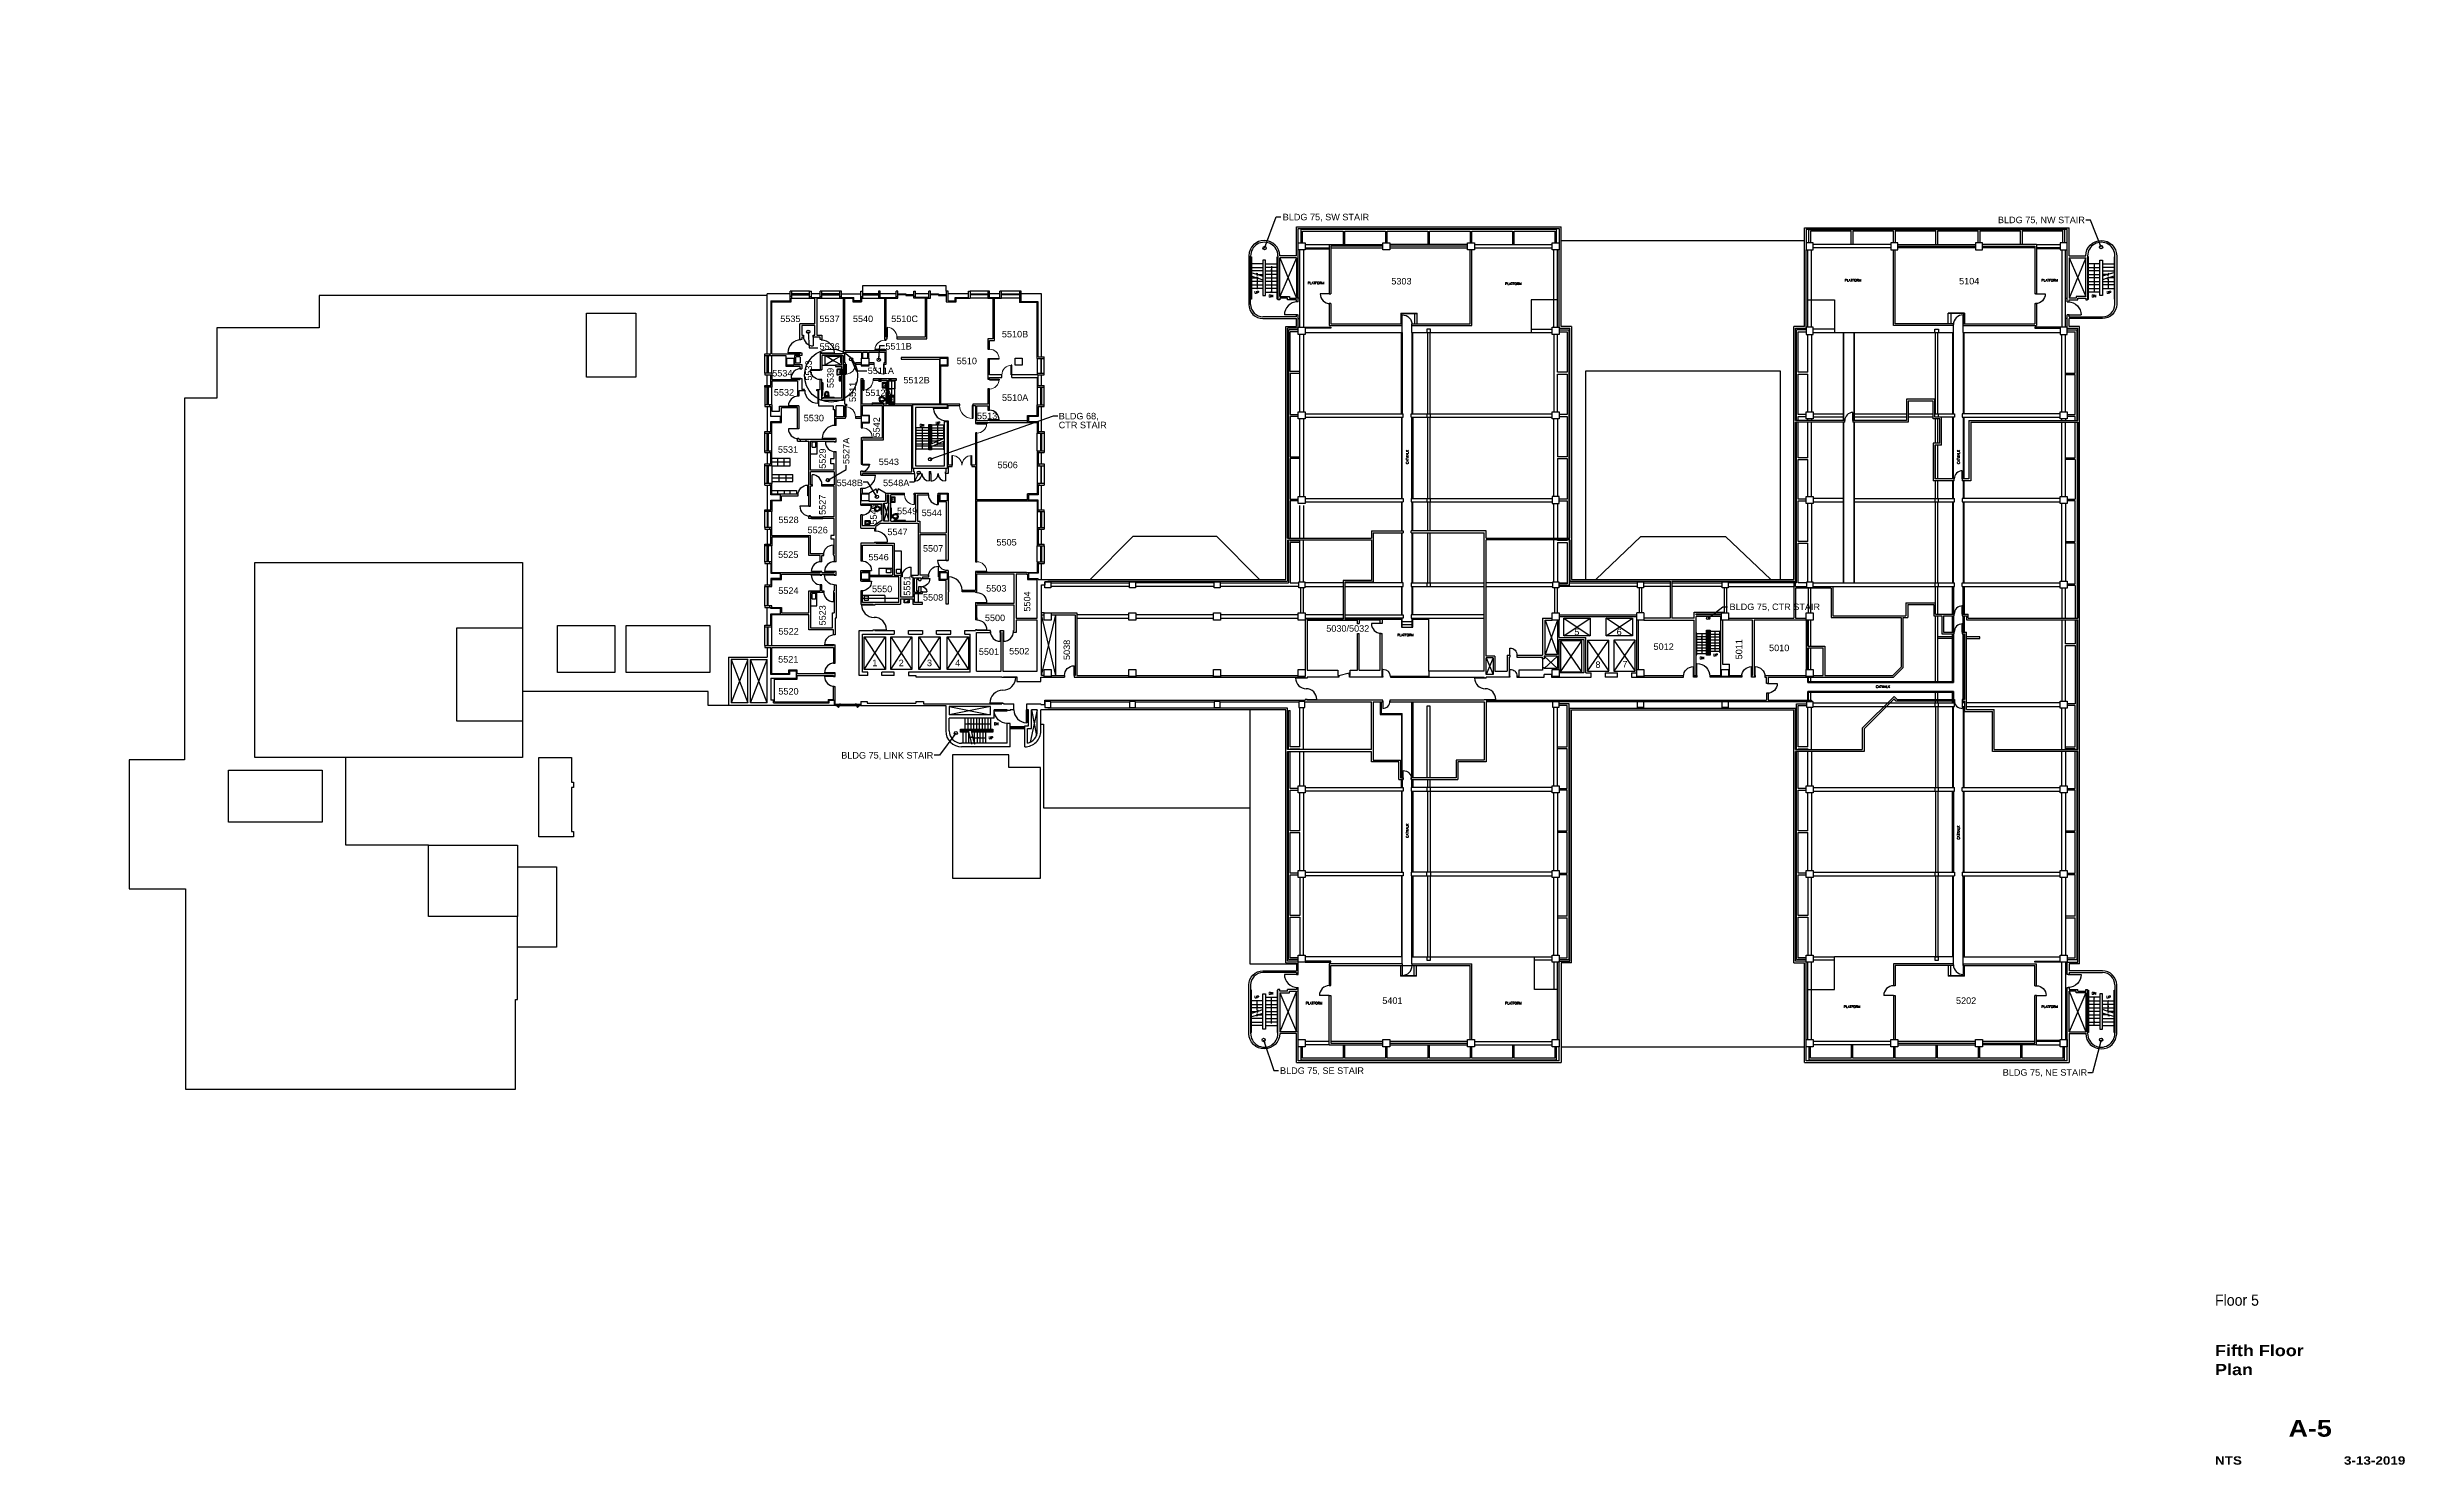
# Paper-space layout '30x42' of a CAD drawing. Extents: x 1.5 to 41, y 1.4 to 25.1.
# The model-space entities are those that its viewports show. They can reach past a viewport. Long polylines and large blocks are cut down to what shows.
import ezdxf
from ezdxf.enums import TextEntityAlignment as Align

# ---------------------------------------------------------------- set-up
doc = ezdxf.new("R2010")
doc.units = 0
doc.header["$LTSCALE"] = 150
doc.header["$MEASUREMENT"] = 0
for name, pattern in [('Dash', [0.25, 0.125, -0.125]), ('HIDDEN2', [0.1875, 0.125, -0.0625]), ('Overhead', [0.15625, 0.09375, -0.0625])]:
    doc.linetypes.add(name, pattern=pattern)
doc.layers.get('0').update_dxf_attribs({"linetype": 'CONTINUOUS'})
doc.layers.get('Defpoints').update_dxf_attribs({"color": 31, "linetype": 'CONTINUOUS'})
for name, color, linetype in [('A-ANNO-TEXT', 4, 'CONTINUOUS'), ('A-ANNO-TEXT-STAIR', 4, 'CONTINUOUS'), ('A-ANNO-TX192', 4, 'CONTINUOUS'), ('A-COLS', 5, 'CONTINUOUS'), ('A-DOOR', 2, 'CONTINUOUS'), ('A-DOOR-NEW', 2, 'CONTINUOUS'), ('A-FLOR-BEAM', 1, 'CONTINUOUS'), ('A-FLOR-CASE', 3, 'CONTINUOUS'), ('A-FLOR-CASE-UPPR', 3, 'HIDDEN2'), ('A-FLOR-EVTR', 2, 'CONTINUOUS'), ('A-FLOR-HRAL', 1, 'CONTINUOUS'), ('A-FLOR-PFIX', 2, 'CONTINUOUS'), ('A-FLOR-STRS', 2, 'CONTINUOUS'), ('A-GLAZ', 2, 'CONTINUOUS'), ('A-GLAZ-SILL', 1, 'CONTINUOUS'), ('A-ROOF-LEVL-FINE', 1, 'CONTINUOUS'), ('A-ROOF-LEVL-MED', 2, 'CONTINUOUS'), ('A-ROOF-LEVL-THICK', 3, 'CONTINUOUS'), ('A-SHFT', 1, 'CONTINUOUS'), ('A-WALL-FULL', 6, 'CONTINUOUS'), ('T-TTLBLK-5', 5, 'CONTINUOUS'), ('X-ELEC', 1, 'CONTINUOUS')]:
    doc.layers.add(name, color=color, linetype=linetype)
for name, color, linetype, lineweight in [('A-WALL-LOW', 3, 'CONTINUOUS', 18), ('I-WALL', 2, 'CONTINUOUS', 18), ('I-WALL-EXST', 3, 'CONTINUOUS', 18)]:
    doc.layers.add(name, color=color, linetype=linetype, lineweight=lineweight)
doc.layers.get('Defpoints').freeze()
doc.styles.add('ARIAL', font='arial.ttf')
doc.styles.add('Arial90', font='arial.ttf', dxfattribs={"width": 0.9})
doc.styles.add('ArialBlack', font='')
doc.styles.add('AT', font='ARCHTITL.shx', dxfattribs={"width": 0.9})
doc.styles.get("Standard").update_dxf_attribs({"font": 'SIMPLEX'})
doc.styles.get('ArialBlack').set_extended_font_data('Arial Black')
doc.dimstyles.new('DIM-96', dxfattribs={"dimscale": 96, "dimtxt": 0.18, "dimasz": 0.18, "dimexe": 0.18, "dimexo": 0.0625, "dimgap": 0.09, "dimtad": 0, "dimtih": 1, "dimtoh": 1, "dimdec": 4, "dimzin": 0, "dimdsep": 46, "dimlunit": 4, "dimtxsty": 'Standard', "dimcen": 0.09, "dimadec": 0, "dimazin": 0, "dimtfac": 1, "dimtdec": 4, "dimtofl": 0, "dimtmove": 2, "dimatfit": 3, "dimfxl": 1, "dimtolj": 1, "dimtzin": 0, "dimarcsym": 0})
doc.dimstyles.new('DIM1-4', dxfattribs={"dimscale": 48, "dimtxt": 0.09375, "dimasz": 0.125, "dimexe": 0.125, "dimexo": 0.09375, "dimgap": 0, "dimtad": 1, "dimdec": 6, "dimzin": 7, "dimdsep": 46, "dimlunit": 4, "dimtxsty": 'AT', "dimblk": 'TICK', "dimblk1": 'ARROW', "dimblk2": 'ARROW', "dimsah": 1, "dimcen": 2.25, "dimdle": 1.5, "dimadec": 0, "dimazin": 0, "dimtfac": 1, "dimtdec": 6, "dimtix": 1, "dimtofl": 0, "dimtmove": 2, "dimatfit": 3, "dimldrblk": 'ARROW', "dimfxl": 1, "dimtolj": 1, "dimtzin": 3, "dimarcsym": 0})

psp = doc.layouts.new('30x42')

msp = doc.modelspace()

# ---------------------------------------------------------------- texts
at = {"layer": 'A-ANNO-TEXT'}
for s, p in [('PLATFORM', (4711, 4530.2)), ('PLATFORM', (5439, 4527)), ('PLATFORM', (6690.2, 4540)), ('PLATFORM', (7415, 4540)), ('PLATFORM', (5041.3, 3232.2)), ('CATWALK', (6800.8, 3041.8)), ('PLATFORM', (4704.5, 1875)), ('PLATFORM', (5439, 1875)), ('PLATFORM', (6687, 1862)), ('PLATFORM', (7415, 1862))]:
    msp.add_text(s, height=9, dxfattribs=at).set_placement(p, align=Align.CENTER)
for p in [(5052.2, 3893.2), (7083.5, 3893.2), (5052.2, 2515.2), (7083.5, 2508.8)]:
    msp.add_text('CATWALK', height=9, rotation=90, dxfattribs=at).set_placement(p, align=Align.CENTER)
for s, p in [('DN', (6125.7, 3147.2)), ('UP', (6175.7, 3158.8))]:
    msp.add_text(s, height=9, dxfattribs=at).set_placement(p)
at = {"layer": 'A-ANNO-TEXT', "char_height": 9}
for s, insert, width, attachment_point in [('UP', (4493.3, 4504.4), 30.516, 2), ('DN', (4546.1, 4491.1), 29.061, 2), ('DN', (7578.3, 4490.8), 30.5, 2), ('UP', (7633.8, 4504.3), 30.5, 2), ('DN', (3259.9, 4005.3), 47.75, 8), ('UP', (3318.4, 4013.9), 47.75, 8), ('DN', (3533.4, 2904.7), 29.061, 8), ('UP', (3513.5, 2853.2), 30.516, 8), ('DN', (4546.1, 1910.9), 29.061, 8), ('DN', (7578.3, 1911.2), 30.5, 8), ('UP', (4493.3, 1897.6), 30.516, 8), ('UP', (7632.7, 1897.6), 30.516, 8)]:
    msp.add_mtext(s, dxfattribs=dict(at, insert=insert, width=width, attachment_point=attachment_point))
at = {"layer": 'A-ANNO-TEXT-STAIR', "style": 'ARIAL'}
for s, p in [('BLDG 75, SW STAIR', (4588.8, 4765.5)), ('BLDG 75, NW STAIR', (7224.5, 4754.9)), ('CTR STAIR', (3763.4, 3998.8)), ('BLDG 68, ', (3763.4, 4031.6)), ('BLDG 75, CTR STAIR', (6235.5, 3328.6)), ('BLDG 75, LINK STAIR', (2962.1, 2781.1)), ('BLDG 75, SE STAIR', (4578.9, 1618.7)), ('BLDG 75, NE STAIR', (7242.1, 1612.1))]:
    msp.add_text(s, height=24, dxfattribs=at).set_placement(p)
at = {"layer": 'A-ANNO-TX192', "style": 'ARIAL'}
for s, p in [('5303', (4989.1, 4528.9)), ('5104', (7081.3, 4529.2)), ('5535', (2737.2, 4390.3)), ('5537', (2881.6, 4390.3)), ('5540', (3004.9, 4390.3)), ('5510C', (3146.1, 4390.3)), ('5510B', (3553.9, 4333.8)), ('5536', (2882, 4288.2)), ('5511B', (3124.9, 4289)), ('5510', (3387.5, 4234.9)), ('5534', (2707.6, 4189.8)), ('5511A', (3059.4, 4198.7)), ('5512B', (3191.1, 4164.2)), ('5532', (2713.6, 4119)), ('5510A', (3554.3, 4099.7)), ('5530', (2823.7, 4024.5)), ('5513', (3462.2, 4032.3)), ('5531', (2728.5, 3908.3)), ('5543', (3100.2, 3863.1)), ('5506', (3538, 3851.6)), ('5528', (2730.5, 3649.2)), ('5549', (3167.7, 3681.7)), ('5544', (3258.3, 3674.9)), ('5526', (2837.8, 3611.8)), ('5547', (3132, 3604.8)), ('5507', (3263.1, 3544)), ('5505', (3534, 3566.6)), ('5525', (2729.4, 3521)), ('5546', (3062.3, 3511.7)), ('5524', (2729.9, 3388.2)), ('5550', (3075.4, 3394.5)), ('5503', (3496.1, 3396.7)), ('5508', (3263.2, 3363.5)), ('5500', (3491.3, 3287.9)), ('5522', (2730.8, 3238.2)), ('5030/5032', (4749.3, 3248.8)), ('5', (5663.3, 3236)), ('6', (5819.3, 3236)), ('5521', (2729.5, 3135.1)), ('1', (3076.3, 3121.8)), ('2', (3173.8, 3121.8)), ('3', (3277.8, 3121.8)), ('4', (3381.8, 3121.8)), ('5501', (3469, 3163.3)), ('5502', (3580.7, 3165)), ('8', (5741.3, 3115.3)), ('7', (5840.8, 3117.3)), ('5012', (5955.3, 3181.8)), ('5010', (6381.1, 3177.1)), ('5520', (2730.3, 3017.2)), ('5401', (4955.7, 1876.8)), ('5202', (7069.9, 1876.8))]:
    msp.add_text(s, height=24, dxfattribs=at).set_placement(p)
for s, p in [('5533', (2853.9, 4174.5)), ('5539', (2934.1, 4147)), ('5511', (3016.1, 4095.7)), ('5542', (3104.2, 3965)), ('5529', (2905.1, 3849.5)), ('5527A', (2992.1, 3866.8)), ('5527', (2904.6, 3679.5)), ('5545', (3093.2, 3643.5)), ('5551', (3216.6, 3381.5)), ('5504', (3659, 3323)), ('5523', (2904.7, 3271.9)), ('5038', (3805.2, 3144.5)), ('5011', (6282.2, 3146.8))]:
    msp.add_text(s, height=24, rotation=90, dxfattribs=at).set_placement(p)
for s, p in [('5512A', (3147.6, 4117.6)), ('5548B', (3042, 3785.4)), ('5548A', (3213, 3785.4))]:
    msp.add_text(s, height=24, dxfattribs=at).set_placement(p, align=Align.RIGHT)

# ---------------------------------------------------------------- blocks, each defined once
blk = doc.blocks.new('sheettext_30x42_base')
at = {"style": 'Arial90', "width": 0.9}
blk.add_attdef('FLOOR', text='', height=0.188, dxfattribs=at).set_placement((0, 3.227), align=Align.TOP_LEFT)
at = {"color": 8, "style": 'ArialBlack'}
for tag, p, height in [('TITLE_1', (0, 2.195), 0.188), ('TITLE_2', (0, 1.876), 0.188), ('SCALE', (0, 0.375), 0.141)]:
    blk.add_attdef(tag, p, '', height=height, dxfattribs=at)
blk.add_attdef('DWG#', text='', height=0.281, dxfattribs=at).set_placement((1.594, 1.126), align=Align.TOP_CENTER)
blk.add_attdef('DATE', text='', height=0.141, dxfattribs=at).set_placement((3.188, 0.375), align=Align.RIGHT)
blk = doc.blocks.new('LDOOR', base_point=(5988, 1992))
blk.add_line((5988, 1992), (5988, 2004))
blk.add_arc((5988, 1992), 12, 0, 90)
blk = doc.blocks.new('DRINK FTN')
for p, q in [((-8.75, 0), (8.75, 0)), ((-9.5, -14.25), (-9.5, -0.75)), ((8.75, -15), (-8.75, -15)), ((-8.5, -12.25), (-8.5, -4.75)), ((-7.75, -4), (-6.25, -4)), ((7.75, -13), (-7.75, -13)), ((-5.5, -3.25), (-5.5, -1.75)), ((-4.75, -1), (7.75, -1)), ((1, -15), (1, -15)), ((8.5, -1.75), (8.5, -12.25)), ((9.5, -0.75), (9.5, -14.25))]:
    blk.add_line(p, q)
for centre, radius in [((-7.5, -2), 1.38), ((-7.5, -2), 0.789), ((4.5, -10), 1.56)]:
    blk.add_circle(centre, radius)
for centre, start, end in [((-8.75, -0.75), 90, 180), ((-8.75, -14.25), 180, 270), ((-7.75, -4.75), 90, 180), ((-7.75, -12.25), 180, 270), ((-6.25, -3.25), 270, 0), ((-4.75, -1.75), 90, 180), ((7.75, -1.75), 0, 90), ((7.75, -12.25), 270, 0), ((8.75, -0.75), 0, 90), ((8.75, -14.25), 270, 0)]:
    blk.add_arc(centre, 0.75, start, end)
for p in [(3.5, -10), (4, -9), (4, -11), (5, -9), (5, -11), (5.5, -10)]:
    blk.add_point(p)
blk = doc.blocks.new('dr-48')
blk.add_line((0, 0), (0, 48))
blk.add_arc((-0.1, 0), 48.1, 0.04232, 89.90518)
blk = doc.blocks.new('dr-36')
blk.add_line((0, 0), (0, 36.1))
blk.add_arc((-0.1, 0), 36.1, 0.06887, 89.83373)
blk = doc.blocks.new('48-dr')
blk.add_lwpolyline([(0, 48), (2, 48), (2, 0), (0, 0)], close=True)
blk.add_arc((-0.1, 0), 48.1, 0.04232, 87.52103)
blk = doc.blocks.new('ARROW')
at = {"layer": 'X-ELEC'}
for p, q in [((5, 14), (-5, 14)), ((-5, 14), (0, 0)), ((0, 0), (5, 14))]:
    blk.add_line(p, q, dxfattribs=at)
blk.add_solid([(-5, 14), (0, 1), (5, 14)], dxfattribs=at)
blk = doc.blocks.new('TICK')
for p, q in [((0.99, 0), (-0.99, 0)), ((-0.22, -0.22), (0.22, 0.22))]:
    blk.add_line(p, q)
blk = doc.blocks.new('Single-Flush - 36_ x 84_-93-Floor Plan')
at = {"layer": 'A-DOOR', "lineweight": 30}
for p, q in [((16.2, -2.4), (16.2, -38.5)), ((18, -2.4), (16.2, -2.4)), ((18, -38.5), (16.2, -38.5)), ((18, -2.4), (18, -38.5))]:
    blk.add_line(p, q, dxfattribs=at)
at = {"layer": 'A-DOOR', "lineweight": 9}
blk.add_arc((18, -2.4), 36.1, 180, 267.21884, dxfattribs=at)
blk = doc.blocks.new('Single-Flush - 36_ x 84_ 60min-141-Floor Plan')
at = {"layer": 'A-DOOR', "lineweight": 30}
for p, q in [((16.2, -2.4), (16.2, -38.5)), ((18, -2.4), (16.2, -2.4)), ((18, -38.5), (16.2, -38.5)), ((18, -2.4), (18, -38.5))]:
    blk.add_line(p, q, dxfattribs=at)
at = {"layer": 'A-DOOR', "lineweight": 9}
blk.add_arc((18, -2.4), 36.1, 180, 267.21884, dxfattribs=at)
blk = doc.blocks.new('Single-Flush - 36_ x 84_-94-Floor Plan')
at = {"layer": 'A-DOOR', "lineweight": 30}
for p, q in [((16.2, 2.4), (16.2, 38.5)), ((18, 38.5), (16.2, 38.5)), ((18, 2.4), (16.2, 2.4)), ((18, 2.4), (18, 38.5))]:
    blk.add_line(p, q, dxfattribs=at)
at = {"layer": 'A-DOOR', "lineweight": 9}
blk.add_arc((18, 2.4), 36.1, 92.78116, 180, dxfattribs=at)
blk = doc.blocks.new('Single-Flush - 48_ x 84_ 60min-38-Floor Plan')
at = {"layer": 'A-DOOR', "lineweight": 30}
for p, q in [((22.2, -2.4), (22.2, -50.5)), ((24, -2.4), (22.2, -2.4)), ((24, -50.5), (22.2, -50.5)), ((24, -2.4), (24, -50.5))]:
    blk.add_line(p, q, dxfattribs=at)
at = {"layer": 'A-DOOR', "lineweight": 9}
blk.add_arc((24, -2.4), 48.1, 180, 267.91352, dxfattribs=at)
blk = doc.blocks.new('Single-Flush - 36_ x 84_ 60min-37-Floor Plan')
at = {"layer": 'A-DOOR', "lineweight": 30}
for p, q in [((16.2, -2.4), (16.2, -38.5)), ((18, -2.4), (16.2, -2.4)), ((18, -38.5), (16.2, -38.5)), ((18, -2.4), (18, -38.5))]:
    blk.add_line(p, q, dxfattribs=at)
at = {"layer": 'A-DOOR', "lineweight": 9}
blk.add_arc((18, -2.4), 36.1, 180, 267.21884, dxfattribs=at)
blk = doc.blocks.new('Single-Flush - 36_ x 84_ 20min-32-Floor Plan')
at = {"layer": 'A-DOOR', "lineweight": 30}
for p, q in [((16.2, 2.4), (16.2, 38.5)), ((18, 38.5), (16.2, 38.5)), ((18, 2.4), (16.2, 2.4)), ((18, 2.4), (18, 38.5))]:
    blk.add_line(p, q, dxfattribs=at)
at = {"layer": 'A-DOOR', "lineweight": 9}
blk.add_arc((18, 2.4), 36.1, 92.78116, 180, dxfattribs=at)
blk = doc.blocks.new('Single-Flush - 36_ x 84_ 60min-31-Floor Plan')
at = {"layer": 'A-DOOR', "lineweight": 30}
for p, q in [((16.2, 2.4), (16.2, 38.5)), ((18, 38.5), (16.2, 38.5)), ((18, 2.4), (16.2, 2.4)), ((18, 2.4), (18, 38.5))]:
    blk.add_line(p, q, dxfattribs=at)
at = {"layer": 'A-DOOR', "lineweight": 9}
blk.add_arc((18, 2.4), 36.1, 92.78116, 180, dxfattribs=at)
blk = doc.blocks.new('Base Cabinet-Double Door Sink Unit - 30_ ADA-24-Floor Plan')
at = {"layer": 'A-FLOR-CASE', "linetype": 'Dash'}
for p, q in [((15.7, 0), (-14.3, 0)), ((-14.3, 0), (-14.3, -24)), ((-14.3, -24), (15.7, -24)), ((15.7, -24), (15.7, 0))]:
    blk.add_line(p, q, dxfattribs=at)
blk = doc.blocks.new('Base Cabinet-Double Door _ 2 Drawer - 30_ ADA-18-Floor Plan')
at = {"layer": 'A-FLOR-CASE', "linetype": 'Dash'}
for p, q in [((-14.3, -24), (-14.3, 0)), ((-14.3, 0), (15.7, 0)), ((15.7, 0), (15.7, -24)), ((15.7, -24), (-14.3, -24))]:
    blk.add_line(p, q, dxfattribs=at)
blk = doc.blocks.new('Base Cabinet-Filler - Base Cabinet-Filler ADA-17-Floor Plan')
at = {"layer": 'A-FLOR-CASE', "linetype": 'Dash'}
for p, q in [((1.8, 0), (-0.3, 0)), ((-0.3, 0), (-0.3, -24)), ((1.8, -24), (1.8, 0)), ((-0.3, -24), (1.8, -24))]:
    blk.add_line(p, q, dxfattribs=at)
blk = doc.blocks.new('Base Cabinet-Filler - Base Cabinet-Filler ADA-16-Floor Plan')
at = {"layer": 'A-FLOR-CASE', "linetype": 'Dash'}
for p, q in [((1.8, 0), (-0.3, 0)), ((-0.3, 0), (-0.3, -24)), ((-0.3, -24), (1.8, -24))]:
    blk.add_line(p, q, dxfattribs=at)
blk = doc.blocks.new('Upper Cabinet-Double Door-Wall - 30_-15-Floor Plan')
at = {"layer": 'A-FLOR-CASE', "linetype": 'Overhead'}
for p, q in [((-13.8, 3), (-13.8, 15)), ((-13.8, 15), (16.2, 15)), ((16.2, 3), (-13.8, 3)), ((16.2, 15), (16.2, 3))]:
    blk.add_line(p, q, dxfattribs=at)
blk = doc.blocks.new('Upper Cabinet-Double Door-Wall - 24_-14-Floor Plan')
at = {"layer": 'A-FLOR-CASE', "linetype": 'Overhead'}
for p, q in [((-10.8, 3), (-10.8, 15)), ((-10.8, 15), (13.2, 15)), ((13.2, 3), (-10.8, 3)), ((13.2, 15), (13.2, 3))]:
    blk.add_line(p, q, dxfattribs=at)
blk = doc.blocks.new('Upper Cabinet-Filler-Wall - Upper Cabinet-Filler-Wall-13-Floor Plan')
at = {"layer": 'A-FLOR-CASE', "linetype": 'Overhead'}
for p, q in [((2.1, 15), (0.2, 15)), ((0.2, 15), (0.2, 3)), ((0.2, 3), (2.1, 3)), ((2.1, 3), (2.1, 15))]:
    blk.add_line(p, q, dxfattribs=at)
blk = doc.blocks.new('Upper Cabinet-Filler-Wall - Upper Cabinet-Filler-Wall-12-Floor Plan')
at = {"layer": 'A-FLOR-CASE', "linetype": 'Overhead'}
for p, q in [((2.3, 15), (0.1, 15)), ((0.1, 15), (0.1, 3)), ((0.1, 3), (2.3, 3)), ((2.3, 3), (2.3, 15))]:
    blk.add_line(p, q, dxfattribs=at)
blk = doc.blocks.new('Single-Flush - 36_ x 84_-75-Floor Plan')
at = {"layer": 'A-DOOR', "lineweight": 30}
for p, q in [((16.2, 3), (16.2, 39)), ((18, 39), (16.2, 39)), ((18, 3), (16.2, 3)), ((18, 3), (18, 39))]:
    blk.add_line(p, q, dxfattribs=at)
at = {"layer": 'A-DOOR', "lineweight": 9}
blk.add_arc((18, 3), 36.1, 92.78116, 180, dxfattribs=at)
blk = doc.blocks.new('Single-Flush - 36_ x 84_-76-Floor Plan')
at = {"layer": 'A-DOOR', "lineweight": 30}
for p, q in [((16.2, -3), (16.2, -39)), ((18, -3), (16.2, -3)), ((18, -39), (16.2, -39)), ((18, -3), (18, -39))]:
    blk.add_line(p, q, dxfattribs=at)
at = {"layer": 'A-DOOR', "lineweight": 9}
blk.add_arc((18, -3), 36.1, 180, 267.21884, dxfattribs=at)
blk = doc.blocks.new('Double-Flush - 72_ x 84_-22-Floor Plan')
at = {"layer": 'A-DOOR', "lineweight": 30}
for p, q in [((-36, 38.4), (-34.3, 38.4)), ((-36, 2.4), (-36, 38.4)), ((-36, 2.4), (-34.3, 2.4)), ((-34.3, 2.4), (-34.3, 38.4)), ((34.2, 2.4), (34.2, 38.4)), ((36, 2.4), (34.2, 2.4)), ((36, 2.4), (36, 38.4))]:
    blk.add_line(p, q, dxfattribs=at)
at = {"layer": 'A-DOOR', "lineweight": 9}
for centre, start, end in [((-36, 2.4), 0, 90), ((36, 2.4), 90, 180)]:
    blk.add_arc(centre, 36, start, end, dxfattribs=at)
blk = doc.blocks.new('I_PLUMB_WC_FLUSH - WALL_P')
for p, q in [((0, 7.9), (0, -7.9)), ((20.7, -2.5), (20.7, -2.5)), ((23.4, -3.6), (23.4, -3.6))]:
    blk.add_line(p, q)
for points in [[(15.8, -6.9, -0.074934), (12.1, -6.3, -0.085426), (9.3, -4.9, -0.066386), (7.9, -3.5), (6.3, -3.5), (6.3, 3.5), (7.9, 3.5, -0.066386), (9.3, 4.9, -0.085426), (12.1, 6.3, -0.111314), (17.6, 6.8)], [(23.3, 4, -0.562484), (23.1, 3.2), (20.9, 2.5, -0.238976), (20.4, 2.5, 0.08035), (18.6, 3.5, 0.074934), (15.8, 3.9, 0.074934), (13, 3.5, 0.085426), (11, 2.5, 0.066386), (10.2, 1.6, 0.330534), (10.2, -1.6, 0.066386), (11, -2.5, 0.085426), (13, -3.5, 0.074934), (15.8, -3.9, 0.074934), (18.6, -3.5, 0.08035), (20.4, -2.5, -0.238976), (20.9, -2.5), (23.1, -3.2, -0.549653), (23.3, -4)]]:
    blk.add_lwpolyline(points, format="xyb")
for centre, radius, start, end in [((-4.5, -220.8), 228.7, 84.97475, 88.86522), ((15.1, -6.9), 14, 48.3948, 88.55225), ((15.8, -5.5), 12.4, 72.85836, 90), ((16.6, -2.8), 9.56, 53.32752, 72.85836), ((17.9, -1.1), 7.43, 43.42584, 53.32752), ((15.3, -6.6), 12, 47.5091, 53.12083), ((21.4, 0), 3.07, 312.49041, 47.50959), ((21.3, 0), 4.72, 312.19376, 48.11148), ((-4.5, 220.8), 228.7, 271.13478, 275.02525), ((15.1, 6.9), 13.9, 271.50865, 311.82352), ((15.8, 5.5), 12.4, 270, 287.14164), ((16.6, 2.8), 9.56, 287.14164, 306.67248), ((17.9, 1.1), 7.43, 306.67248, 316.57416), ((15.3, 6.6), 12, 306.87917, 312.4909)]:
    blk.add_arc(centre, radius, start, end)
blk = doc.blocks.new('*U30')
for p, q in [((-36, 0), (-36, 6)), ((0, 0), (0, 6))]:
    blk.add_line(p, q)
blk.add_lwpolyline([(0, 0), (0, -36), (-1.75, -36), (-1.75, 0)], close=True)
blk.add_arc((0, 0), 36, 180, 270)

# ---------------------------------------------------------------- linework, layer by layer
msp.add_circle((2924.4, 4193.1), 97.9)
at = {"layer": 'A-ANNO-TEXT', "linetype": 'Continuous'}
for points in [[(4470.9, 4573.4), (4492, 4566.9), (4494.7, 4570.4), (4495.1, 4561.6), (4497.7, 4565.1), (4516, 4559.5)], [(4470.9, 4560.4), (4493.1, 4553.5), (4495.8, 4557), (4496.2, 4548.2), (4498.9, 4551.7), (4516, 4546.4)], [(7655.1, 4573.4), (7634, 4566.9), (7631.3, 4570.4), (7630.9, 4561.6), (7628.3, 4565.1), (7610, 4559.5)], [(7655.1, 4560.4), (7632.9, 4553.5), (7630.2, 4557), (7629.8, 4548.2), (7627.1, 4551.7), (7610, 4546.4)], [(3291, 3940.7), (3314, 3950.6), (3317, 3947.4), (3316.5, 3956.1), (3319.5, 3952.9), (3342.8, 3962.9)], [(3291, 3930.7), (3314, 3940.5), (3317, 3937.3), (3316.5, 3946.1), (3319.5, 3942.9), (3342.8, 3952.8)], [(3430.3, 2884.4), (3435.6, 2862.4), (3431.9, 2860), (3440.6, 2859), (3436.9, 2856.6), (3442.2, 2834.6)], [(3440.8, 2884.4), (3446.1, 2862.4), (3442.4, 2860), (3451.1, 2859), (3447.4, 2856.6), (3452.7, 2834.6)], [(4470.9, 1841.6), (4493.1, 1848.5), (4495.8, 1845), (4496.2, 1853.8), (4498.9, 1850.3), (4516, 1855.6)], [(4470.9, 1828.6), (4492, 1835.1), (4494.7, 1831.6), (4495.1, 1840.4), (4497.7, 1836.9), (4516, 1842.5)], [(7655.1, 1841.6), (7632.9, 1848.5), (7630.2, 1845), (7629.8, 1853.8), (7627.1, 1850.3), (7610, 1855.6)], [(7655.1, 1828.6), (7634, 1835.1), (7631.3, 1831.6), (7630.9, 1840.4), (7628.3, 1836.9), (7610, 1842.5)]]:
    msp.add_lwpolyline(points, dxfattribs=at)
at = {"layer": 'A-ANNO-TEXT', "const_width": 3}
for points in [[(4494.9, 4515.5, 1), (4494.9, 4512.5, 1)], [(4546.9, 4504, 1), (4546.9, 4501, 1)], [(7579.1, 4504, -1), (7579.1, 4501, -1)], [(7631.1, 4515.5, -1), (7631.1, 4512.5, -1)], [(3259.9, 4000.5, 1), (3262.9, 4000.5, 1)], [(3316.9, 4010.3, 1), (3319.9, 4010.3, 1)], [(3511, 2909.5, 1), (3514, 2909.5, 1)], [(3492.5, 2858, 1), (3495.5, 2858, 1)], [(4494.9, 1886.5, -1), (4494.9, 1889.5, -1)], [(4546.9, 1898, -1), (4546.9, 1901, -1)], [(7579.1, 1898, 1), (7579.1, 1901, 1)], [(7631.1, 1886.5, 1), (7631.1, 1889.5, 1)]]:
    msp.add_lwpolyline(points, format="xyb", close=True, dxfattribs=at)
at = {"layer": 'A-COLS'}
for p, q in [((4646, 4683), (4672, 4683)), ((4646, 4657), (4646, 4683)), ((4672, 4657), (4646, 4657)), ((4672, 4683), (4672, 4657)), ((4958, 4683), (4984, 4683)), ((4958, 4657), (4958, 4683)), ((4984, 4657), (4958, 4657)), ((4984, 4683), (4984, 4657)), ((5270, 4657), (5270, 4683)), ((5270, 4683), (5296, 4683)), ((5296, 4657), (5270, 4657)), ((5296, 4683), (5296, 4657)), ((5582, 4683), (5608, 4683)), ((5582, 4657), (5582, 4683)), ((5608, 4657), (5582, 4657)), ((5608, 4683), (5608, 4657)), ((6544, 4683), (6518, 4683)), ((6518, 4683), (6518, 4657)), ((6518, 4657), (6544, 4657)), ((6544, 4657), (6544, 4683)), ((6830, 4683), (6830, 4657)), ((6856, 4683), (6830, 4683)), ((6830, 4657), (6856, 4657)), ((6856, 4657), (6856, 4683)), ((7168, 4683), (7142, 4683)), ((7142, 4683), (7142, 4657)), ((7142, 4657), (7168, 4657)), ((7168, 4657), (7168, 4683)), ((7480, 4683), (7454, 4683)), ((7454, 4683), (7454, 4657)), ((7454, 4657), (7480, 4657)), ((7480, 4657), (7480, 4683)), ((4646, 4371), (4672, 4371)), ((4646, 4345), (4646, 4371)), ((4672, 4345), (4646, 4345)), ((4672, 4371), (4672, 4345)), ((5582, 4371), (5608, 4371)), ((5582, 4345), (5582, 4371)), ((5608, 4345), (5582, 4345)), ((5608, 4371), (5608, 4345)), ((6544, 4371), (6518, 4371)), ((6518, 4371), (6518, 4345)), ((6518, 4345), (6544, 4345)), ((6544, 4345), (6544, 4371)), ((7480, 4371), (7454, 4371)), ((7454, 4371), (7454, 4345)), ((7454, 4345), (7480, 4345)), ((7480, 4345), (7480, 4371)), ((2761, 4231.2), (2761, 4257.2)), ((2761, 4257.2), (2787, 4257.2)), ((2787, 4257.2), (2787, 4231.2)), ((3037.2, 4257.2), (3063.2, 4257.2)), ((3037.2, 4231.2), (3037.2, 4257.2)), ((3063.2, 4257.2), (3063.2, 4231.2)), ((3326.5, 4231.2), (3326.5, 4257.2)), ((3326.5, 4257.2), (3352.5, 4257.2)), ((3352.5, 4257.2), (3352.5, 4231.2)), ((3602.8, 4231.2), (3602.8, 4257.2)), ((3602.8, 4257.2), (3628.8, 4257.2)), ((3628.8, 4257.2), (3628.8, 4231.2)), ((2787, 4231.2), (2761, 4231.2)), ((3063.2, 4231.2), (3037.2, 4231.2)), ((3352.5, 4231.2), (3326.5, 4231.2)), ((3628.8, 4231.2), (3602.8, 4231.2)), ((3037.2, 4020), (3037.2, 4046)), ((3037.2, 4046), (3063.2, 4046)), ((3063.2, 4020), (3037.2, 4020)), ((3063.2, 4046), (3063.2, 4020)), ((4646, 4059), (4672, 4059)), ((4646, 4033), (4646, 4059)), ((4672, 4033), (4646, 4033)), ((4672, 4059), (4672, 4033)), ((5582, 4033), (5582, 4059)), ((5582, 4059), (5608, 4059)), ((5608, 4033), (5582, 4033)), ((5608, 4059), (5608, 4033)), ((6518, 4059), (6544, 4059)), ((6518, 4033), (6518, 4059)), ((6544, 4033), (6518, 4033)), ((6544, 4059), (6544, 4033)), ((7454, 4059), (7480, 4059)), ((7454, 4033), (7454, 4059)), ((7480, 4033), (7454, 4033)), ((7480, 4059), (7480, 4033)), ((3037.2, 3756.8), (3063.2, 3756.8)), ((3037.2, 3730.8), (3037.2, 3756.8)), ((3063.2, 3756.8), (3063.2, 3730.8)), ((3326.5, 3730.8), (3326.5, 3756.8)), ((3326.5, 3756.8), (3352.5, 3756.8)), ((3352.5, 3756.8), (3352.5, 3730.8)), ((4646, 3721), (4646, 3747)), ((4646, 3747), (4672, 3747)), ((4672, 3747), (4672, 3721)), ((5582, 3747), (5582, 3721)), ((5608, 3747), (5582, 3747)), ((5608, 3721), (5608, 3747)), ((6518, 3747), (6544, 3747)), ((6518, 3721), (6518, 3747)), ((6544, 3747), (6544, 3721)), ((7454, 3721), (7454, 3747)), ((7454, 3747), (7480, 3747)), ((7480, 3747), (7480, 3721)), ((3063.2, 3730.8), (3037.2, 3730.8)), ((3352.5, 3730.8), (3326.5, 3730.8)), ((4672, 3721), (4646, 3721)), ((5582, 3721), (5608, 3721)), ((6544, 3721), (6518, 3721)), ((7480, 3721), (7454, 3721)), ((3037.2, 3467.5), (3063.2, 3467.5)), ((3037.2, 3441.5), (3037.2, 3467.5)), ((3063.2, 3441.5), (3037.2, 3441.5)), ((3063.2, 3467.5), (3063.2, 3441.5)), ((3326.5, 3441.5), (3326.5, 3467.5)), ((3326.5, 3467.5), (3352.5, 3467.5)), ((3352.5, 3441.5), (3326.5, 3441.5)), ((3352.5, 3467.5), (3352.5, 3441.5)), ((7454, 3409), (7454, 3435)), ((7454, 3435), (7480, 3435)), ((7480, 3409), (7454, 3409)), ((7480, 3435), (7480, 3409)), ((3710, 3292), (3710, 3318)), ((3710, 3318), (3736, 3318)), ((3736, 3318), (3736, 3292)), ((4022, 3318), (4048, 3318)), ((4022, 3292), (4022, 3318)), ((4048, 3318), (4048, 3292)), ((4334, 3292), (4334, 3318)), ((4334, 3318), (4360, 3318)), ((4360, 3318), (4360, 3292)), ((4646, 3318), (4672, 3318)), ((4646, 3292), (4646, 3318)), ((4672, 3318), (4672, 3292)), ((5582, 3318), (5608, 3318)), ((5582, 3292), (5582, 3318)), ((5608, 3318), (5608, 3292)), ((5894, 3292), (5894, 3318)), ((5920, 3318), (5894, 3318)), ((5920, 3318), (5920, 3292)), ((6206, 3318), (6232, 3318)), ((6206, 3292), (6206, 3318)), ((6232, 3318), (6232, 3292)), ((6518, 3292), (6518, 3318)), ((6518, 3318), (6544, 3318)), ((6544, 3318), (6544, 3292)), ((3736, 3292), (3710, 3292)), ((4048, 3292), (4022, 3292)), ((4360, 3292), (4334, 3292)), ((4672, 3292), (4646, 3292)), ((5608, 3292), (5582, 3292)), ((5920, 3292), (5894, 3292)), ((6232, 3292), (6206, 3292)), ((6544, 3292), (6518, 3292)), ((3710, 3084), (3710, 3110)), ((3710, 3110), (3736, 3110)), ((3736, 3084), (3710, 3084)), ((3736, 3110), (3736, 3084)), ((4022, 3084), (4022, 3110)), ((4022, 3110), (4048, 3110)), ((4048, 3084), (4022, 3084)), ((4048, 3110), (4048, 3084)), ((4334, 3110), (4360, 3110)), ((4334, 3084), (4334, 3110)), ((4360, 3084), (4334, 3084)), ((4360, 3110), (4360, 3084)), ((4646, 3084), (4646, 3110)), ((4646, 3110), (4672, 3110)), ((4672, 3084), (4646, 3084)), ((4672, 3110), (4672, 3084)), ((5582, 3084), (5582, 3110)), ((5582, 3110), (5608, 3110)), ((5608, 3084), (5582, 3084)), ((5608, 3110), (5608, 3084)), ((5894, 3110), (5920, 3110)), ((5894, 3084), (5894, 3110)), ((5920, 3084), (5894, 3084)), ((5920, 3110), (5920, 3084)), ((6206, 3084), (6206, 3110)), ((6206, 3110), (6232, 3110)), ((6232, 3084), (6206, 3084)), ((6232, 3110), (6232, 3084)), ((6518, 3110), (6544, 3110)), ((6518, 3084), (6518, 3110)), ((6544, 3084), (6518, 3084)), ((6544, 3110), (6544, 3084)), ((7454, 2993), (7480, 2993)), ((7454, 2967), (7454, 2993)), ((7480, 2967), (7454, 2967)), ((7480, 2993), (7480, 2967)), ((4646, 2681), (4672, 2681)), ((4646, 2655), (4646, 2681)), ((4672, 2655), (4646, 2655)), ((4672, 2681), (4672, 2655)), ((5582, 2655), (5582, 2681)), ((5582, 2681), (5608, 2681)), ((5608, 2655), (5582, 2655)), ((5608, 2681), (5608, 2655)), ((6518, 2655), (6518, 2681)), ((6518, 2681), (6544, 2681)), ((6544, 2655), (6518, 2655)), ((6544, 2681), (6544, 2655)), ((7454, 2681), (7480, 2681)), ((7454, 2655), (7454, 2681)), ((7480, 2655), (7454, 2655)), ((7480, 2681), (7480, 2655)), ((4646, 2343), (4646, 2369)), ((4646, 2369), (4672, 2369)), ((4672, 2369), (4672, 2343)), ((5582, 2369), (5608, 2369)), ((5582, 2343), (5582, 2369)), ((5608, 2369), (5608, 2343)), ((6518, 2369), (6544, 2369)), ((6518, 2343), (6518, 2369)), ((6544, 2369), (6544, 2343)), ((7454, 2343), (7454, 2369)), ((7454, 2369), (7480, 2369)), ((7480, 2369), (7480, 2343)), ((4672, 2343), (4646, 2343)), ((5608, 2343), (5582, 2343)), ((6544, 2343), (6518, 2343)), ((7480, 2343), (7454, 2343)), ((4646, 2057), (4672, 2057)), ((4646, 2031), (4646, 2057)), ((4672, 2031), (4646, 2031)), ((4672, 2057), (4672, 2031)), ((5582, 2057), (5608, 2057)), ((5582, 2031), (5582, 2057)), ((5608, 2031), (5582, 2031)), ((5608, 2057), (5608, 2031)), ((6518, 2031), (6518, 2057)), ((6518, 2057), (6544, 2057)), ((6544, 2031), (6518, 2031)), ((6544, 2057), (6544, 2031)), ((7454, 2031), (7454, 2057)), ((7454, 2057), (7480, 2057)), ((7480, 2031), (7454, 2031)), ((7480, 2057), (7480, 2031)), ((4646, 1745), (4672, 1745)), ((4646, 1719), (4646, 1745)), ((4672, 1745), (4672, 1719)), ((4958, 1719), (4958, 1745)), ((4958, 1745), (4984, 1745)), ((4984, 1745), (4984, 1719)), ((5270, 1745), (5296, 1745)), ((5270, 1719), (5270, 1745)), ((5296, 1745), (5296, 1719)), ((5582, 1745), (5608, 1745)), ((5582, 1719), (5582, 1745)), ((5608, 1745), (5608, 1719)), ((6518, 1719), (6518, 1745)), ((6518, 1745), (6544, 1745)), ((6544, 1745), (6544, 1719)), ((6830, 1745), (6856, 1745)), ((6830, 1719), (6830, 1745)), ((6856, 1745), (6856, 1719)), ((7142, 1719), (7142, 1745)), ((7142, 1745), (7168, 1745)), ((7168, 1745), (7168, 1719)), ((7454, 1719), (7454, 1745)), ((7454, 1745), (7480, 1745)), ((7480, 1745), (7480, 1719)), ((4672, 1719), (4646, 1719)), ((4984, 1719), (4958, 1719)), ((5296, 1719), (5270, 1719)), ((5608, 1719), (5582, 1719)), ((6544, 1719), (6518, 1719)), ((6856, 1719), (6830, 1719)), ((7168, 1719), (7142, 1719)), ((7480, 1719), (7454, 1719))]:
    msp.add_line(p, q, dxfattribs=at)
for points in [[(3712, 3411), (3712, 3433), (3734, 3433), (3734, 3411)], [(4046, 3433), (4046, 3411), (4024, 3411), (4024, 3433)], [(4336, 3411), (4336, 3433), (4358, 3433), (4358, 3411)], [(4648, 3411), (4648, 3433), (4670, 3433), (4670, 3411)], [(5606, 3433), (5606, 3411), (5584, 3411), (5584, 3433)], [(5918, 3411), (5896, 3411), (5896, 3433), (5918, 3433)], [(6208, 3433), (6230, 3433), (6230, 3411), (6208, 3411)], [(6542, 3433), (6542, 3411), (6520, 3411), (6520, 3433)], [(3712, 2991), (3712, 2969), (3734, 2969), (3734, 2991)], [(4046, 2969), (4046, 2991), (4024, 2991), (4024, 2969)], [(4336, 2991), (4336, 2969), (4358, 2969), (4358, 2991)], [(4648, 2969), (4670, 2969), (4670, 2991), (4648, 2991)], [(5584, 2969), (5584, 2991), (5606, 2991), (5606, 2969)], [(5896, 2969), (5896, 2991), (5918, 2991), (5918, 2969)], [(6208, 2969), (6208, 2991), (6230, 2991), (6230, 2969)], [(6520, 2969), (6520, 2991), (6542, 2991), (6542, 2969)]]:
    msp.add_lwpolyline(points, close=True, dxfattribs=at)
at = {"layer": 'A-DOOR'}
for p, q in [((4763, 4494.5), (4727, 4494.5)), ((7363, 4494.5), (7399, 4494.5)), ((4642.8, 4416.5), (4594.8, 4416.5)), ((5029.5, 4380.8), (5029.5, 4416.8)), ((7096.5, 4380.8), (7096.5, 4416.8)), ((7483.2, 4416.5), (7531.2, 4416.5)), ((2813, 4276.7), (2765, 4276.7)), ((2858.5, 4338.5), (2858.5, 4302.5)), ((2887.8, 4276.7), (2935.8, 4276.7)), ((2813, 4182.5), (2777, 4182.5)), ((2875.2, 4137), (2875.2, 4091.5)), ((2803.5, 4081.2), (2767.5, 4081.2)), ((2803.5, 3996.8), (2767.5, 3996.8)), ((3349.2, 4072), (3301.2, 4072)), ((3508.1, 4030.9), (3544.1, 4030.9)), ((3508.1, 4029.1), (3508.1, 4030.9)), ((3508.1, 4029.1), (3544.1, 4029.1)), ((3544.1, 4029.1), (3544.1, 4030.9)), ((6689.9, 4027.2), (6689.9, 4057.2)), ((2939.8, 3961.5), (2891.8, 3961.5)), ((2939.8, 3948.5), (2903.8, 3948.5)), ((2854.7, 3791.5), (2854.7, 3827.5)), ((3040, 3825.5), (3088, 3825.5)), ((3040.2, 3866.6), (3066.2, 3866.6)), ((3040.2, 3866.6), (3040.2, 3864.6)), ((3040.2, 3864.6), (3066.2, 3864.6)), ((3066.2, 3866.6), (3066.2, 3864.6)), ((3232.1, 3831.5), (3232.1, 3804.5)), ((3286.1, 3831.5), (3286.1, 3804.5)), ((3291.8, 3831.5), (3291.8, 3804.5)), ((3345.8, 3831.5), (3345.8, 3804.5)), ((7093.2, 3812), (7093.2, 3842)), ((2839, 3753.5), (2839, 3789.5)), ((3063.2, 3760), (3090.1, 3775.5)), ((3125.2, 3760), (3098.4, 3775.5)), ((3317.2, 3753.5), (3317.2, 3717.5)), ((3319.2, 3753.5), (3319.2, 3717.5)), ((2845.5, 3711.2), (2809.5, 3711.2)), ((3039, 3715.5), (3075, 3715.5)), ((2933.2, 3532.5), (2933.2, 3568.5)), ((3089.5, 3578.7), (3131.5, 3578.7)), ((3219.2, 3454.5), (3219.2, 3486.9)), ((3353, 3511), (3317, 3511)), ((3320, 3454.5), (3320, 3490.5)), ((2887.8, 3470.8), (2851.8, 3470.8)), ((2887.8, 3457.8), (2851.8, 3457.8)), ((2933.2, 3396), (2933.2, 3360)), ((3037.2, 3474), (3073.2, 3474)), ((3037.2, 3435), (3073.2, 3435)), ((3258.2, 3444.7), (3288.2, 3444.7)), ((3258.2, 3396), (3277.4, 3396)), ((6591, 3412.2), (6567, 3412.2)), ((3082.7, 3347.3), (3037.2, 3347.3)), ((3461.8, 3357), (3497.8, 3357)), ((7093.2, 3314), (7093.2, 3344)), ((3082.7, 3256.2), (3128.3, 3256.2)), ((3461.8, 3256.2), (3497.8, 3256.2)), ((3547.5, 3249.8), (3547.5, 3213.8)), ((3560.5, 3249.8), (3560.5, 3213.8)), ((4951.5, 3279), (4915.5, 3279)), ((7093.2, 3247.5), (7093.2, 3277.5)), ((2936.5, 3201), (2900.5, 3201)), ((5426, 3162), (5426, 3188)), ((6115, 3084), (6115, 3132)), ((2936.5, 3097), (2900.5, 3097)), ((2936.5, 3084), (2900.5, 3084)), ((3820.5, 3087.2), (3820.5, 3123.2)), ((4675.3, 3077.5), (4636.3, 3077.5)), ((4795.5, 3087.2), (4833.2, 3097.3)), ((4958, 3084), (4958, 3111)), ((5335, 3077.5), (5296, 3077.5)), ((5426, 3084), (5426, 3110)), ((6102, 3084), (6102, 3120)), ((6316.5, 3084), (6316.5, 3120)), ((6329.5, 3084), (6329.5, 3120)), ((6375, 3058), (6411, 3058)), ((4675.3, 2999.5), (4714.3, 2999.5)), ((4958, 2993), (4958, 2966)), ((5335, 2999.5), (5374, 2999.5)), ((5032.8, 2707), (5032.8, 2737)), ((5029.5, 2018), (5029.5, 1982)), ((7096.5, 2021.2), (7096.5, 1985.2)), ((4642.8, 1985.5), (4594.8, 1985.5)), ((7483.2, 1985.5), (7531.2, 1985.5)), ((4759.8, 1907.5), (4723.8, 1907.5)), ((6839.8, 1907.5), (6803.8, 1907.5)), ((7366.2, 1907.5), (7402.2, 1907.5))]:
    msp.add_line(p, q, dxfattribs=at)
at = {"layer": 'A-DOOR', "lineweight": 30}
msp.add_line((3231.2, 3753.5), (3231.2, 3717.5), dxfattribs=at)
at = {"layer": 'A-DOOR'}
for centre, radius, start, end in [((3508.1, 4029.1), 36.1, 2.78116, 90), ((3040, 3825.5), 48, 270, 0), ((3040.2, 3866.6), 26.1, 270, 355.59957), ((3063.2, 3760), 31, 0, 30), ((3125.2, 3760), 31, 150, 180), ((3319.2, 3753.5), 36, 180, 270), ((3039, 3715.5), 36, 270, 0), ((4795.5, 3087.2), 39, 0, 15)]:
    msp.add_arc(centre, radius, start, end, dxfattribs=at)
at = {"layer": 'A-DOOR', "lineweight": 9}
msp.add_arc((3231.1, 3753.4), 35.9, 179.78546, 270.17618, dxfattribs=at)
at = {"layer": 'A-DOOR'}
for centre, major_axis, ratio, start_param, end_param in [((4642.8, 4416.5), (33.9, 33.9), 1, 0.785398, 2.356194), ((4763, 4494.5), (-25.5, 25.5), 1, 0.785398, 2.356194), ((7096.5, 4380.8), (25.5, 25.5), 1, 0.785398, 2.356194), ((2813, 4276.7), (33.9, 33.9), 1, 0.785398, 2.356194), ((2858.5, 4338.5), (-25.5, 25.5), 1, 0.785398, 2.356194), ((2813, 4182.5), (25.5, 25.5), 1, 0.785398, 2.356194), ((2803.5, 4081.2), (25.5, 25.5), 1, 0.785398, 2.356194), ((2875.2, 4139.5), (-33.9, 33.9), 1, 0.785398, 2.356194), ((2875.2, 4139.5), (-33.9, 33.9), 1, 0.785398, 2.356194), ((2803.5, 3996.8), (-25.5, 25.5), 1, 0.785398, 2.356194), ((2939.8, 3961.5), (33.9, 33.9), 1, 0.785398, 2.356194), ((3349.2, 4074.5), (33.9, 33.9), 1, 2.400761, 3.926991), ((6689.9, 4027.2), (21.2, 21.2), 1, 0.785398, 2.356194), ((2939.8, 3948.5), (-25.5, 25.5), 1, 0.785398, 2.356194), ((2854.7, 3791.5), (-25.5, 25.5), 1, 3.926991, 5.497787), ((3232.1, 3831.5), (-19.1, 19.1), 1, 2.356194, 3.926991), ((3286.1, 3831.5), (-19.1, 19.1), 1, 0.785398, 2.356194), ((3291.8, 3831.5), (-19.1, 19.1), 1, 2.356194, 3.926991), ((3345.8, 3831.5), (-19.1, 19.1), 1, 0.785398, 2.356194), ((7093.2, 3812), (21.2, 21.2), 1, 0.785398, 2.356194), ((2845.5, 3711.2), (-25.5, 25.5), 1, 0.785398, 2.356194), ((2887.8, 3470.8), (25.5, 25.5), 1, 0.785398, 2.356194), ((3353, 3511), (-25.5, 25.5), 1, 0.785398, 2.356194), ((2887.8, 3457.8), (-25.5, 25.5), 1, 0.785398, 2.356194), ((2933.2, 3396), (-25.5, 25.5), 1, 0.785398, 2.356194), ((3082.7, 3347.3), (32.2, 32.2), 1, 2.356194, 3.926991), ((3082.7, 3256.2), (32.2, 32.2), 1, 5.497787, 7.068583), ((7093.2, 3314), (21.2, 21.2), 1, 0.785398, 2.356194), ((2936.5, 3201), (25.5, 25.5), 1, 0.785398, 2.356194), ((3547.5, 3249.8), (-25.5, 25.5), 1, 0.785398, 2.356194), ((3560.5, 3249.8), (25.5, 25.5), 1, 3.926991, 5.497787), ((4951.5, 3279), (-25.5, 25.5), 1, 0.785398, 2.356194), ((7093.2, 3247.5), (21.2, 21.2), 1, 0.785398, 2.356194), ((2936.5, 3097), (25.5, 25.5), 1, 0.785398, 2.356194), ((2936.5, 3084), (-25.5, 25.5), 1, 0.785398, 2.356194), ((4675.3, 3077.5), (27.6, 27.6), 1, 2.356194, 3.926991), ((5335, 3077.5), (27.6, 27.6), 1, 2.356194, 3.926991), ((4675.3, 2999.5), (27.6, 27.6), 1, 5.497787, 7.068583), ((4958, 2993), (-10.4, 25.1), 0.948002, 2.729658, 4.338213), ((5335, 2999.5), (27.6, 27.6), 1, 5.497787, 7.068583), ((5029.5, 2018), (25.5, 25.5), 1, 3.926991, 5.497787), ((7096.5, 2021.2), (-25.5, 25.5), 1, 0.785398, 2.356194), ((4642.8, 1985.5), (33.9, 33.9), 1, 2.356194, 3.926991), ((4759.8, 1907.5), (14.3, 34.6), 0.956563, 0.408646, 1.948041), ((6839.8, 1907.5), (25.5, 25.5), 1, 0.785398, 2.356194)]:
    msp.add_ellipse(centre, major_axis=major_axis, ratio=ratio, start_param=start_param, end_param=end_param, dxfattribs=at)
at = {"layer": 'A-DOOR', "extrusion": (0, 0, -1)}
for centre, major_axis, ratio, start_param, end_param in [((7363, 4494.5), (25.5, 25.5), 1, 0.785398, 2.356194), ((7483.2, 4416.5), (-33.9, 33.9), 1, 0.785398, 2.356194), ((5029.5, 4380.8), (-25.5, 25.5), 1, 0.785398, 2.356194), ((2887.8, 4276.7), (33.9, 33.9), 1, 5.497787, 7.068583), ((2839, 3753.5), (25.5, 25.5), 1, 3.926991, 5.497787), ((2933.2, 3532.5), (25.5, 25.5), 1, 3.926991, 5.497787), ((3089.5, 3578.7), (-29.7, 29.7), 1, 0.785398, 2.356194), ((3037.2, 3474), (-25.5, 25.5), 1, 0.785398, 2.356194), ((3219.2, 3454.5), (22.9, 22.9), 1, 3.926991, 5.497787), ((3320, 3454.5), (25.5, 25.5), 1, 3.926991, 5.497787), ((3037.2, 3435), (25.5, 25.5), 1, 0.785398, 2.356194), ((3258.2, 3444.7), (21.2, 21.2), 1, 0.785398, 2.356194), ((3258.2, 3396), (13.6, 13.6), 1, 5.497787, 7.068583), ((3461.8, 3357), (-25.5, 25.5), 1, 0.785398, 2.356194), ((3461.8, 3256.2), (-25.5, 25.5), 1, 0.785398, 2.356194), ((5426, 3162), (19.1, 19.1), 0.928452, -0.822482, 0.822482), ((6115, 3084), (-33.9, 33.9), 1, 0.785398, 2.356194), ((3820.5, 3087.2), (-13.9, 33.3), 0.990153, -1.179536, 0.398287), ((4958, 3084), (19.1, 19.1), 1, 5.497787, 7.068583), ((5426, 3084), (19.1, 19.1), 0.928452, -0.822482, 0.822482), ((6102, 3084), (25.5, 25.5), 1, 3.926991, 5.497787), ((6316.5, 3084), (25.5, 25.5), 1, 3.926991, 5.497787), ((6329.5, 3084), (-25.5, 25.5), 1, 0.785398, 2.356194), ((6375, 3058), (25.5, 25.5), 1, 0.785398, 2.356194), ((5032.8, 2707), (-21.2, 21.2), 1, 0.785398, 2.356194), ((7366.2, 1907.5), (-25.5, 25.5), 1, 0.785398, 2.356194), ((7483.2, 1985.5), (33.9, 33.9), 1, 0.785398, 2.356194)]:
    msp.add_ellipse(centre, major_axis=major_axis, ratio=ratio, start_param=start_param, end_param=end_param, dxfattribs=at)
at = {"layer": 'A-FLOR-BEAM'}
for p, q in [((5598.2, 4731.8), (4655.8, 4731.8)), ((4655.8, 4731.8), (4655.8, 4683)), ((4662.2, 4683), (4662.2, 4725.2)), ((4662.2, 4725.2), (4811.8, 4725.2)), ((4811.8, 4725.2), (4811.8, 4676.5)), ((4818.2, 4676.5), (4818.2, 4725.2)), ((4818.2, 4725.2), (4967.8, 4725.2)), ((4967.8, 4725.2), (4967.8, 4683)), ((4974.2, 4683), (4974.2, 4725.2)), ((4974.2, 4725.2), (5123.8, 4725.2)), ((5123.8, 4725.2), (5123.8, 4676.5)), ((5130.2, 4676.5), (5130.2, 4725.2)), ((5130.2, 4725.2), (5279.8, 4725.2)), ((5279.8, 4725.2), (5279.8, 4683)), ((5286.2, 4683), (5286.2, 4725.2)), ((5286.2, 4725.2), (5435.8, 4725.2)), ((5435.8, 4725.2), (5435.8, 4676.5)), ((5442.2, 4676.5), (5442.2, 4725.2)), ((5442.2, 4725.2), (5591.8, 4725.2)), ((5591.8, 4725.2), (5591.8, 4683)), ((5598.2, 4683), (5598.2, 4731.8)), ((6527.8, 4683), (6527.8, 4731.8)), ((6527.8, 4731.8), (7470.2, 4731.8)), ((6683.8, 4725.2), (6534.2, 4725.2)), ((6534.2, 4725.2), (6534.2, 4683)), ((6683.8, 4676.5), (6683.8, 4725.2)), ((6839.8, 4725.2), (6690.2, 4725.2)), ((6690.2, 4725.2), (6690.2, 4676.5)), ((6839.8, 4683), (6839.8, 4725.2)), ((6995.8, 4725.2), (6846.2, 4725.2)), ((6846.2, 4725.2), (6846.2, 4683)), ((6995.8, 4676.5), (6995.8, 4725.2)), ((7151.8, 4725.2), (7002.2, 4725.2)), ((7002.2, 4725.2), (7002.2, 4676.5)), ((7151.8, 4683), (7151.8, 4725.2)), ((7307.8, 4725.2), (7158.2, 4725.2)), ((7158.2, 4725.2), (7158.2, 4683)), ((7307.8, 4676.5), (7307.8, 4725.2)), ((7463.8, 4725.2), (7314.2, 4725.2)), ((7314.2, 4725.2), (7314.2, 4676.5)), ((7463.8, 4683), (7463.8, 4725.2)), ((7470.2, 4731.8), (7470.2, 4683)), ((4652.5, 4371), (4652.5, 4657)), ((4665.5, 4657), (4665.5, 4371)), ((4672, 4676.5), (4759.8, 4676.5)), ((5296, 4676.5), (5582, 4676.5)), ((5296, 4663.5), (5582, 4663.5)), ((5588.5, 4371), (5588.5, 4657)), ((5601.5, 4371), (5601.5, 4657)), ((6524.5, 4371), (6524.5, 4657)), ((6537.5, 4371), (6537.5, 4657)), ((6830, 4676.5), (6544, 4676.5)), ((6830, 4663.5), (6544, 4663.5)), ((7366.2, 4676.5), (7454, 4676.5)), ((7460.5, 4657), (7460.5, 4371)), ((7473.5, 4371), (7473.5, 4657)), ((7473.5, 4478.2), (7480, 4478.2)), ((4646, 4361.2), (4610.2, 4361.2)), ((4610.2, 4361.2), (4610.2, 3594.2)), ((4646, 4354.8), (4616.8, 4354.8)), ((4616.8, 4208.5), (4616.8, 4354.8)), ((4652.5, 4059), (4652.5, 4345)), ((4665.5, 4345), (4665.5, 4059)), ((5133.5, 4364.5), (5120.5, 4364.5)), ((5120.5, 4364.5), (5120.5, 4351.5)), ((5120.5, 4351.5), (5122, 4351.5)), ((5122, 4351.5), (5122, 4052.5)), ((5131, 4351.5), (5131, 4052.5)), ((5133.5, 4351.5), (5131, 4351.5)), ((5133.5, 4351.5), (5133.5, 4364.5)), ((5588.5, 4345), (5588.5, 4059)), ((5601.5, 4205.2), (5601.5, 4345)), ((5608, 4361.2), (5643.8, 4361.2)), ((5608, 4354.8), (5637.2, 4354.8)), ((5637.2, 4354.8), (5637.2, 4205.2)), ((5643.8, 3594.2), (5643.8, 4361.2)), ((6518, 4361.2), (6482.2, 4361.2)), ((6482.2, 4027.5), (6482.2, 4361.2)), ((6488.7, 4354.8), (6518, 4354.8)), ((6488.7, 4205.2), (6488.7, 4354.8)), ((6524.5, 4205.2), (6524.5, 4345)), ((6537.5, 4345), (6537.5, 4059)), ((6992.5, 4351.5), (6992.5, 4364.5)), ((6992.5, 4364.5), (7005.5, 4364.5)), ((6994, 4052.5), (6994, 4351.5)), ((7003, 4052.5), (7003, 4351.5)), ((7005.5, 4364.5), (7005.5, 4351.5)), ((7460.5, 4059), (7460.5, 4345)), ((7480, 4403.5), (7473.5, 4403.5)), ((7473.5, 4059), (7473.5, 4345)), ((7480, 4361.2), (7515.8, 4361.2)), ((7480, 4354.8), (7509.2, 4354.8)), ((7509.2, 4202), (7509.2, 4354.8)), ((7515.8, 4027.5), (7515.8, 4361.2)), ((4652.5, 4208.5), (4616.8, 4208.5)), ((4616.8, 4202), (4616.8, 4049.2)), ((4616.8, 4202), (4652.5, 4202)), ((5637.2, 4205.2), (5601.5, 4205.2)), ((5601.5, 4059), (5601.5, 4198.8)), ((5601.5, 4198.8), (5637.2, 4198.8)), ((5637.2, 4198.8), (5637.2, 4049.2)), ((6524.5, 4205.2), (6488.7, 4205.2)), ((6488.7, 4049.2), (6488.7, 4198.8)), ((6488.7, 4198.8), (6524.5, 4198.8)), ((6524.5, 4059), (6524.5, 4198.8)), ((7473.5, 4202), (7509.2, 4202)), ((7509.2, 4195.5), (7473.5, 4195.5)), ((7509.2, 4049.2), (7509.2, 4195.5)), ((4616.8, 4049.2), (4646, 4049.2)), ((4646, 4042.8), (4616.8, 4042.8)), ((4616.8, 4042.8), (4616.8, 3893.2)), ((4652.5, 3747), (4652.5, 4033)), ((4665.5, 4033), (4665.5, 3747)), ((4672, 4052.5), (5032.8, 4052.5)), ((4672, 4039.5), (5032.8, 4039.5)), ((5032.8, 4039.5), (5032.8, 4052.5)), ((5062, 4039.5), (5062, 4052.5)), ((5062, 4052.5), (5582, 4052.5)), ((5062, 4039.5), (5582, 4039.5)), ((5120.5, 4052.5), (5120.5, 4039.5)), ((5122, 4039.5), (5122, 3740.5)), ((5131, 4039.5), (5131, 3740.5)), ((5133.5, 4039.5), (5133.5, 4052.5)), ((5588.5, 3747), (5588.5, 4033)), ((5601.5, 4033), (5601.5, 3893.2)), ((5637.2, 4049.2), (5608, 4049.2)), ((5608, 4042.8), (5637.2, 4042.8)), ((5637.2, 4042.8), (5637.2, 3893.2)), ((6482.2, 3428.5), (6482.2, 4021)), ((6488.7, 4027.5), (6488.7, 4042.8)), ((6488.7, 3890), (6488.7, 4021)), ((6518, 4049.2), (6488.7, 4049.2)), ((6488.7, 4042.8), (6518, 4042.8)), ((6524.5, 4027.5), (6524.5, 4033)), ((6524.5, 3890), (6524.5, 4021)), ((6537.5, 4033), (6537.5, 4027.5)), ((6537.5, 3747), (6537.5, 4021)), ((6544, 4052.5), (6653.8, 4052.5)), ((6653.8, 4039.5), (6544, 4039.5)), ((6696, 4052.5), (6887.2, 4052.5)), ((6887.2, 4039.5), (6696, 4039.5)), ((6893.8, 4052.5), (6986, 4052.5)), ((6986, 4039.5), (6893.8, 4039.5)), ((6992.5, 4052.5), (7064, 4052.5)), ((7064, 4039.5), (6992.5, 4039.5)), ((6994, 3943.5), (6994, 4033)), ((7003, 3943.5), (7003, 4033)), ((7005.5, 4039.5), (7005.5, 4052.5)), ((7064, 4052.5), (7064, 4039.5)), ((7093.2, 4052.5), (7093.2, 4039.5)), ((7454, 4052.5), (7093.2, 4052.5)), ((7093.2, 4039.5), (7454, 4039.5)), ((7460.5, 3747), (7460.5, 4021)), ((7473.5, 3747), (7473.5, 4021)), ((7480, 4049.2), (7509.2, 4049.2)), ((7509.2, 4042.8), (7480, 4042.8)), ((7509.2, 4027.5), (7509.2, 4042.8)), ((7509.2, 3890), (7509.2, 4021)), ((7515.8, 4021), (7515.8, 3299.1)), ((6994, 3812), (6994, 3937)), ((7003, 3812), (7003, 3937)), ((4616.8, 3893.2), (4652.5, 3893.2)), ((4652.5, 3886.8), (4616.8, 3886.8)), ((4616.8, 3886.8), (4616.8, 3737.2)), ((5637.2, 3893.2), (5601.5, 3893.2)), ((5601.5, 3886.8), (5637.2, 3886.8)), ((5601.5, 3886.8), (5601.5, 3747)), ((5637.2, 3886.8), (5637.2, 3737.2)), ((6524.5, 3890), (6488.7, 3890)), ((6488.7, 3737.2), (6488.7, 3883.5)), ((6488.7, 3883.5), (6524.5, 3883.5)), ((6524.5, 3747), (6524.5, 3883.5)), ((7473.5, 3890), (7509.2, 3890)), ((7509.2, 3883.5), (7473.5, 3883.5)), ((7509.2, 3883.5), (7509.2, 3737.2)), ((4616.8, 3737.2), (4646, 3737.2)), ((4672, 3740.5), (5032.8, 3740.5)), ((5032.8, 3740.5), (5032.8, 3727.5)), ((5062, 3740.5), (5582, 3740.5)), ((5062, 3740.5), (5062, 3727.5)), ((5120.5, 3740.5), (5120.5, 3727.5)), ((5133.5, 3727.5), (5133.5, 3740.5)), ((5637.2, 3737.2), (5608, 3737.2)), ((6518, 3737.2), (6488.7, 3737.2)), ((6653.8, 3740.5), (6544, 3740.5)), ((6696, 3740.5), (7064, 3740.5)), ((6992.5, 3740.5), (6992.5, 3727.5)), ((6994, 3740.5), (6994, 3805.5)), ((7003, 3740.5), (7003, 3805.5)), ((7005.5, 3727.5), (7005.5, 3740.5)), ((7064, 3727.5), (7064, 3740.5)), ((7454, 3740.5), (7093.2, 3740.5)), ((7093.2, 3740.5), (7093.2, 3727.5)), ((7480, 3737.2), (7509.2, 3737.2)), ((4646, 3730.8), (4616.8, 3730.8)), ((4616.8, 3730.8), (4616.8, 3594.2)), ((4652.5, 3594.2), (4652.5, 3714.5)), ((4665.5, 3714.5), (4665.5, 3594.2)), ((4672, 3727.5), (5032.8, 3727.5)), ((5062, 3727.5), (5582, 3727.5)), ((5122, 3727.5), (5122, 3620.3)), ((5131, 3727.5), (5131, 3620.3)), ((5588.5, 3594.2), (5588.5, 3721)), ((5601.5, 3721), (5601.5, 3594.2)), ((5608, 3730.8), (5637.2, 3730.8)), ((5637.2, 3730.8), (5637.2, 3594.2)), ((6488.7, 3730.8), (6518, 3730.8)), ((6488.7, 3581.2), (6488.7, 3730.8)), ((6524.5, 3581.2), (6524.5, 3721)), ((6537.5, 3721), (6537.5, 3433)), ((6544, 3727.5), (6653.8, 3727.5)), ((6696, 3727.5), (7064, 3727.5)), ((6994, 3428.5), (6994, 3727.5)), ((7003, 3428.5), (7003, 3727.5)), ((7093.2, 3727.5), (7454, 3727.5)), ((7460.5, 3435), (7460.5, 3721)), ((7473.5, 3721), (7473.5, 3435)), ((7509.2, 3730.8), (7480, 3730.8)), ((7509.2, 3581.2), (7509.2, 3730.8)), ((4610.2, 3587.8), (4610.2, 3428.5)), ((4616.8, 3587.8), (4616.8, 3584.5)), ((4616.8, 3584.5), (4652.5, 3584.5)), ((4652.5, 3578), (4616.8, 3578)), ((4616.8, 3578), (4616.8, 3428.5)), ((4652.5, 3433), (4652.5, 3587.8)), ((4665.5, 3433), (4665.5, 3587.8)), ((5122, 3613.8), (5122, 3428.5)), ((5131, 3613.8), (5131, 3428.5)), ((5588.5, 3433), (5588.5, 3587.8)), ((5601.5, 3584.5), (5601.5, 3587.8)), ((5637.2, 3584.5), (5601.5, 3584.5)), ((5601.5, 3578), (5637.2, 3578)), ((5601.5, 3578), (5601.5, 3433)), ((5637.2, 3587.8), (5637.2, 3584.5)), ((5637.2, 3578), (5637.2, 3425.2)), ((5643.8, 3587.8), (5643.8, 3418.8)), ((6524.5, 3581.2), (6488.7, 3581.2)), ((6488.7, 3428.5), (6488.7, 3574.8)), ((6488.7, 3574.8), (6524.5, 3574.8)), ((6524.5, 3433), (6524.5, 3574.8)), ((7473.5, 3581.2), (7509.2, 3581.2)), ((7509.2, 3574.8), (7473.5, 3574.8)), ((7509.2, 3425.2), (7509.2, 3574.8)), ((3734, 3428.5), (4024, 3428.5)), ((4024, 3415.5), (3734, 3415.5)), ((4336, 3428.5), (4046, 3428.5)), ((4336, 3415.5), (4046, 3415.5)), ((4358, 3428.5), (4610.2, 3428.5)), ((4648, 3415.5), (4358, 3415.5)), ((4616.8, 3428.5), (4648, 3428.5)), ((4654, 3411), (4654, 3318)), ((4664, 3411), (4664, 3318)), ((4811.8, 3428.5), (4670, 3428.5)), ((4670, 3415.5), (4811.8, 3415.5)), ((5032.8, 3428.5), (4818.2, 3428.5)), ((4818.2, 3415.5), (5032.8, 3415.5)), ((5032.8, 3415.5), (5032.8, 3428.5)), ((5062, 3428.5), (5331.7, 3428.5)), ((5062, 3428.5), (5062, 3415.5)), ((5062, 3415.5), (5331.7, 3415.5)), ((5120.5, 3428.5), (5120.5, 3415.5)), ((5133.5, 3415.5), (5133.5, 3428.5)), ((5584, 3428.5), (5338.2, 3428.5)), ((5338.2, 3415.5), (5584, 3415.5)), ((5590, 3411), (5590, 3318)), ((5600, 3411), (5600, 3318)), ((5606, 3428.5), (5637.2, 3428.5)), ((5637.2, 3425.2), (5606, 3425.2)), ((5643.8, 3418.8), (5606, 3418.8)), ((5896, 3415.5), (5606, 3415.5)), ((5643.8, 3428.5), (5896, 3428.5)), ((5902, 3411), (5902, 3318)), ((5911, 3411), (5911, 3318)), ((5918, 3428.5), (6016, 3428.5)), ((6016, 3415.5), (5918, 3415.5)), ((6022.5, 3428.5), (6208, 3428.5)), ((6208, 3415.5), (6022.5, 3415.5)), ((6215, 3411), (6215, 3318)), ((6224, 3411), (6224, 3318)), ((6472.5, 3428.5), (6230, 3428.5)), ((6230, 3415.5), (6472.5, 3415.5)), ((6482.2, 3428.5), (6479, 3428.5)), ((6520, 3428.5), (6488.7, 3428.5)), ((6526, 3318), (6526, 3409)), ((6535, 3318), (6535, 3409)), ((6542, 3428.5), (7064, 3428.5)), ((6544, 3415.5), (7064, 3415.5)), ((6992.5, 3428.5), (6992.5, 3415.5)), ((6994, 3314), (6994, 3415.5)), ((7003, 3314), (7003, 3415.5)), ((7005.5, 3415.5), (7005.5, 3428.5)), ((7064, 3415.5), (7064, 3428.5)), ((7093.2, 3415.5), (7093.2, 3428.5)), ((7093.2, 3428.5), (7454, 3428.5)), ((7093.2, 3415.5), (7454, 3415.5)), ((7460.5, 3409), (7460.5, 3299.1)), ((7473.5, 3299.1), (7473.5, 3409)), ((7480, 3425.2), (7509.2, 3425.2)), ((7509.2, 3418.8), (7480, 3418.8)), ((7509.2, 3418.8), (7509.2, 3299.1)), ((4022, 3311.5), (3830.2, 3311.5)), ((4334, 3311.5), (4048, 3311.5)), ((4646, 3311.5), (4360, 3311.5)), ((4811.8, 3311.5), (4672, 3311.5)), ((4818.2, 3311.5), (5032.8, 3311.5)), ((5032.8, 3311.5), (5032.8, 3298.5)), ((5062, 3311.5), (5062, 3298.5)), ((5331.7, 3311.5), (5062, 3311.5)), ((6994, 3064.5), (6994, 3307.5)), ((7003, 3064.5), (7003, 3307.5)), ((3830.2, 3298.5), (4022, 3298.5)), ((4048, 3298.5), (4334, 3298.5)), ((4360, 3298.5), (4646, 3298.5)), ((4672, 3298.5), (4811.8, 3298.5)), ((5032.8, 3298.5), (4818.2, 3298.5)), ((5062, 3298.5), (5331.7, 3298.5)), ((6526, 3195.2), (6526, 3292)), ((6535, 3195.2), (6535, 3292)), ((7057.5, 3230.2), (7003.4, 3230.2)), ((7057.5, 3223.8), (7003.4, 3223.8)), ((7101.8, 3230.2), (7099.7, 3230.2)), ((7099.7, 3223.8), (7101.8, 3223.8)), ((7158.2, 3230.2), (7108.3, 3230.2)), ((7108.3, 3223.8), (7158.2, 3223.8)), ((7158.2, 3223.8), (7158.2, 3230.2)), ((7460.5, 3292.6), (7460.5, 2993)), ((7473.5, 3204.2), (7473.5, 3292.6)), ((7509.2, 3292.6), (7509.2, 3204.2)), ((7515.8, 2814.2), (7515.8, 3292.6)), ((6526, 3110), (6526, 3188.8)), ((6535, 3110), (6535, 3188.8)), ((7509.2, 3204.2), (7473.5, 3204.2)), ((7473.5, 3197.8), (7509.2, 3197.8)), ((7473.5, 2993), (7473.5, 3197.8)), ((7509.2, 3197.8), (7509.2, 2983.2)), ((6526, 3064.5), (6526, 3080.7)), ((6535, 3064.5), (6535, 3080.7)), ((4610.2, 2814.2), (4610.2, 2959)), ((4610.2, 2959), (4616.8, 2959)), ((4616.8, 2824), (4616.8, 2959)), ((4652.5, 2824), (4652.5, 2969)), ((4665.5, 2814.2), (4665.5, 2969)), ((5121, 2710.2), (5121, 2975)), ((5121, 2975), (5131, 2975)), ((5131, 2975), (5131, 2710.2)), ((5588.5, 2681), (5588.5, 2969)), ((5601.5, 2681), (5601.5, 2969)), ((5643.8, 2982.8), (5606, 2982.8)), ((5637.2, 2976.8), (5606, 2976.8)), ((5637.2, 2824), (5637.2, 2976.8)), ((5643.8, 2040.8), (5643.8, 2982.8)), ((6482.2, 2983.2), (6520, 2983.2)), ((6482.2, 2814.2), (6482.2, 2983.2)), ((6488.7, 2824), (6488.7, 2976.8)), ((6488.7, 2976.8), (6520, 2976.8)), ((6524.5, 2824), (6524.5, 2969)), ((6526, 2996.2), (6526, 3025.5)), ((6535, 2996.2), (6535, 3025.5)), ((6537.5, 2814.2), (6537.5, 2969)), ((6542, 2986.5), (7064, 2986.5)), ((6542, 2973.5), (7064, 2973.5)), ((6992.5, 2986.5), (6992.5, 2973.5)), ((6994, 2999), (6994, 3025.5)), ((6994, 2986.5), (6994, 2992.5)), ((6994, 2973.5), (6994, 2674.5)), ((7003, 2999), (7003, 3025.5)), ((7003, 2986.5), (7003, 2992.5)), ((7003, 2973.5), (7003, 2674.5)), ((7005.5, 2973.5), (7005.5, 2986.5)), ((7064, 2973.5), (7064, 2986.5)), ((7093.2, 2986.5), (7093.2, 2973.5)), ((7101.8, 2986.5), (7093.2, 2986.5)), ((7093.2, 2973.5), (7101.8, 2973.5)), ((7454, 2986.5), (7108.3, 2986.5)), ((7108.3, 2973.5), (7454, 2973.5)), ((7460.5, 2814.2), (7460.5, 2967)), ((7473.5, 2814.2), (7473.5, 2967)), ((7509.2, 2983.2), (7480, 2983.2)), ((7509.2, 2976.8), (7480, 2976.8)), ((7509.2, 2824), (7509.2, 2976.8)), ((4610.2, 2040.8), (4610.2, 2807.8)), ((4652.5, 2824), (4616.8, 2824)), ((4616.8, 2817.5), (4652.5, 2817.5)), ((4616.8, 2814.2), (4616.8, 2817.5)), ((4616.8, 2671.2), (4616.8, 2807.8)), ((4652.5, 2817.5), (4652.5, 2814.2)), ((4652.5, 2681), (4652.5, 2807.8)), ((4665.5, 2807.8), (4665.5, 2681)), ((5601.5, 2824), (5637.2, 2824)), ((5637.2, 2817.5), (5601.5, 2817.5)), ((5637.2, 2671.2), (5637.2, 2817.5)), ((6482.2, 2040.8), (6482.2, 2807.8)), ((6524.5, 2824), (6488.7, 2824)), ((6488.7, 2817.5), (6524.5, 2817.5)), ((6488.7, 2671.2), (6488.7, 2807.8)), ((6524.5, 2681), (6524.5, 2807.8)), ((6537.5, 2807.8), (6537.5, 2681)), ((7460.5, 2681), (7460.5, 2807.8)), ((7473.5, 2824), (7509.2, 2824)), ((7509.2, 2817.5), (7473.5, 2817.5)), ((7473.5, 2807.8), (7473.5, 2681)), ((7509.2, 2814.2), (7509.2, 2817.5)), ((7509.2, 2671.2), (7509.2, 2807.8)), ((7515.8, 2040.8), (7515.8, 2807.8)), ((5122, 2703.8), (5122, 2674.5)), ((5131, 2703.8), (5131, 2674.5)), ((4646, 2671.2), (4616.8, 2671.2)), ((4616.8, 2664.8), (4646, 2664.8)), ((4616.8, 2515.2), (4616.8, 2664.8)), ((4652.5, 2515.2), (4652.5, 2655)), ((4665.5, 2655), (4665.5, 2369)), ((4672, 2674.5), (5032.8, 2674.5)), ((5032.8, 2661.5), (4672, 2661.5)), ((5032.8, 2674.5), (5032.8, 2661.5)), ((5062, 2674.5), (5062, 2661.5)), ((5582, 2674.5), (5062, 2674.5)), ((5062, 2661.5), (5582, 2661.5)), ((5120.5, 2674.5), (5120.5, 2661.5)), ((5122, 2661.5), (5122, 2362.5)), ((5132, 2661.5), (5132, 2362.5)), ((5133.5, 2661.5), (5133.5, 2674.5)), ((5588.5, 2369), (5588.5, 2655)), ((5601.5, 2655), (5601.5, 2369)), ((5608, 2671.2), (5637.2, 2671.2)), ((5637.2, 2664.8), (5608, 2664.8)), ((5637.2, 2515.2), (5637.2, 2664.8)), ((6518, 2671.2), (6488.7, 2671.2)), ((6488.7, 2515.2), (6488.7, 2664.8)), ((6488.7, 2664.8), (6518, 2664.8)), ((6524.5, 2515.2), (6524.5, 2655)), ((6537.5, 2655), (6537.5, 2369)), ((6544, 2674.5), (7064, 2674.5)), ((6544, 2661.5), (7064, 2661.5)), ((6992.5, 2674.5), (6992.5, 2661.5)), ((6994, 2661.5), (6994, 2362.5)), ((7003, 2661.5), (7003, 2362.5)), ((7005.5, 2661.5), (7005.5, 2674.5)), ((7064, 2661.5), (7064, 2674.5)), ((7093.2, 2674.5), (7454, 2674.5)), ((7093.2, 2661.5), (7093.2, 2674.5)), ((7093.2, 2661.5), (7454, 2661.5)), ((7460.5, 2369), (7460.5, 2655)), ((7473.5, 2655), (7473.5, 2369)), ((7480, 2671.2), (7509.2, 2671.2)), ((7509.2, 2664.8), (7480, 2664.8)), ((7509.2, 2515.2), (7509.2, 2664.8)), ((4652.5, 2515.2), (4616.8, 2515.2)), ((4616.8, 2359.2), (4616.8, 2508.8)), ((4616.8, 2508.8), (4652.5, 2508.8)), ((4652.5, 2369), (4652.5, 2508.8)), ((5601.5, 2515.2), (5637.2, 2515.2)), ((5637.2, 2508.8), (5601.5, 2508.8)), ((5637.2, 2359.2), (5637.2, 2508.8)), ((6524.5, 2515.2), (6488.7, 2515.2)), ((6488.7, 2508.8), (6524.5, 2508.8)), ((6488.7, 2359.2), (6488.7, 2508.8)), ((6524.5, 2369), (6524.5, 2508.8)), ((7473.5, 2515.2), (7509.2, 2515.2)), ((7509.2, 2508.8), (7473.5, 2508.8)), ((7509.2, 2359.2), (7509.2, 2508.8)), ((4646, 2359.2), (4616.8, 2359.2)), ((4616.8, 2352.8), (4646, 2352.8)), ((4616.8, 2203.2), (4616.8, 2352.8)), ((4672, 2362.5), (5032.8, 2362.5)), ((5032.8, 2349.5), (4672, 2349.5)), ((5032.8, 2362.5), (5032.8, 2349.5)), ((5062, 2362.5), (5062, 2349.5)), ((5582, 2362.5), (5062, 2362.5)), ((5062, 2349.5), (5582, 2349.5)), ((5120.5, 2349.5), (5120.5, 2362.5)), ((5122, 2349.5), (5122, 2050.5)), ((5132, 2349.5), (5132, 2050.5)), ((5133.5, 2362.5), (5133.5, 2349.5)), ((5608, 2359.2), (5637.2, 2359.2)), ((5637.2, 2352.8), (5608, 2352.8)), ((5637.2, 2200), (5637.2, 2352.8)), ((6518, 2359.2), (6488.7, 2359.2)), ((6488.7, 2203.2), (6488.7, 2352.8)), ((6488.7, 2352.8), (6518, 2352.8)), ((6544, 2362.5), (7064, 2362.5)), ((6544, 2349.5), (7064, 2349.5)), ((6992.5, 2362.5), (6992.5, 2349.5)), ((6994, 2349.5), (6994, 2050.5)), ((7003, 2349.5), (7003, 2050.5)), ((7005.5, 2349.5), (7005.5, 2362.5)), ((7064, 2362.5), (7064, 2349.5)), ((7093.2, 2362.5), (7454, 2362.5)), ((7093.2, 2362.5), (7093.2, 2349.5)), ((7093.2, 2349.5), (7454, 2349.5)), ((7480, 2359.2), (7509.2, 2359.2)), ((7509.2, 2352.8), (7480, 2352.8)), ((7509.2, 2200), (7509.2, 2352.8)), ((4652.5, 2343), (4652.5, 2203.2)), ((4665.5, 2057), (4665.5, 2343)), ((5588.5, 2057), (5588.5, 2343)), ((5601.5, 2343), (5601.5, 2057)), ((6524.5, 2343), (6524.5, 2203.2)), ((6537.5, 2057), (6537.5, 2343)), ((7460.5, 2057), (7460.5, 2343)), ((7473.5, 2343), (7473.5, 2057)), ((4652.5, 2203.2), (4616.8, 2203.2)), ((4616.8, 2047.2), (4616.8, 2196.8)), ((4616.8, 2196.8), (4652.5, 2196.8)), ((4652.5, 2196.8), (4652.5, 2057)), ((5637.2, 2200), (5601.5, 2200)), ((5601.5, 2193.5), (5637.2, 2193.5)), ((5637.2, 2047.2), (5637.2, 2193.5)), ((6524.5, 2203.2), (6488.7, 2203.2)), ((6488.7, 2196.8), (6524.5, 2196.8)), ((6488.7, 2047.2), (6488.7, 2196.8)), ((6524.5, 2196.8), (6524.5, 2057)), ((7509.2, 2200), (7473.5, 2200)), ((7473.5, 2193.5), (7509.2, 2193.5)), ((7509.2, 2047.2), (7509.2, 2193.5)), ((4646, 2040.8), (4610.2, 2040.8)), ((4646, 2047.2), (4616.8, 2047.2)), ((5120.5, 2050.5), (5120.5, 2037.5)), ((5120.5, 2050.5), (5133.5, 2050.5)), ((5120.5, 2037.5), (5133.5, 2037.5)), ((5133.5, 2037.5), (5133.5, 2050.5)), ((5517, 2050.5), (5582, 2050.5)), ((5582, 2037.5), (5517, 2037.5)), ((5588.5, 2031), (5588.5, 1930.2)), ((5601.5, 1930.2), (5601.5, 2031)), ((5608, 2047.2), (5637.2, 2047.2)), ((5608, 2040.8), (5643.8, 2040.8)), ((6518, 2040.8), (6482.2, 2040.8)), ((6518, 2047.2), (6488.7, 2047.2)), ((6524.5, 1745), (6524.5, 2031)), ((6537.5, 1745), (6537.5, 2031)), ((6544, 2050.5), (6622, 2050.5)), ((6622, 2037.5), (6544, 2037.5)), ((6992.5, 2050.5), (6992.5, 2037.5)), ((6992.5, 2037.5), (7005.5, 2037.5)), ((6994, 2050.5), (7003, 2050.5)), ((7005.5, 2037.5), (7005.5, 2050.5)), ((7460.5, 1745), (7460.5, 2031)), ((7473.5, 2031), (7473.5, 1745)), ((7480, 1998.5), (7473.5, 1998.5)), ((7480, 2047.2), (7509.2, 2047.2)), ((7480, 2040.8), (7515.8, 2040.8)), ((7473.5, 1923.8), (7480, 1923.8)), ((5296, 1738.5), (5582, 1738.5)), ((6830, 1738.5), (6544, 1738.5)), ((4655.8, 1719), (4655.8, 1670.2)), ((4655.8, 1670.2), (5598.2, 1670.2)), ((4662.2, 1676.8), (4662.2, 1719)), ((4811.8, 1676.8), (4662.2, 1676.8)), ((4759.8, 1725.5), (4672, 1725.5)), ((4811.8, 1725.5), (4811.8, 1676.8)), ((4818.2, 1676.8), (4818.2, 1725.5)), ((4967.8, 1676.8), (4818.2, 1676.8)), ((4967.8, 1719), (4967.8, 1676.8)), ((4974.2, 1676.8), (4974.2, 1719)), ((5123.8, 1676.8), (4974.2, 1676.8)), ((5123.8, 1725.5), (5123.8, 1676.8)), ((5130.2, 1676.8), (5130.2, 1725.5)), ((5279.8, 1676.8), (5130.2, 1676.8)), ((5279.8, 1719), (5279.8, 1676.8)), ((5286.2, 1676.8), (5286.2, 1719)), ((5435.8, 1676.8), (5286.2, 1676.8)), ((5296, 1725.5), (5582, 1725.5)), ((5435.8, 1725.5), (5435.8, 1676.8)), ((5442.2, 1676.8), (5442.2, 1725.5)), ((5591.8, 1676.8), (5442.2, 1676.8)), ((5591.8, 1719), (5591.8, 1676.8)), ((5598.2, 1670.2), (5598.2, 1719)), ((6527.8, 1719), (6527.8, 1670.2)), ((6527.8, 1670.2), (7470.2, 1670.2)), ((6534.2, 1676.8), (6534.2, 1719)), ((6683.8, 1676.8), (6534.2, 1676.8)), ((6830, 1725.5), (6544, 1725.5)), ((6683.8, 1725.5), (6683.8, 1676.8)), ((6690.2, 1676.8), (6690.2, 1725.5)), ((6839.8, 1676.8), (6690.2, 1676.8)), ((6839.8, 1719), (6839.8, 1676.8)), ((6846.2, 1676.8), (6846.2, 1719)), ((6995.8, 1676.8), (6846.2, 1676.8)), ((6995.8, 1725.5), (6995.8, 1676.8)), ((7002.2, 1676.8), (7002.2, 1725.5)), ((7151.8, 1676.8), (7002.2, 1676.8)), ((7151.8, 1719), (7151.8, 1676.8)), ((7158.2, 1676.8), (7158.2, 1719)), ((7307.8, 1676.8), (7158.2, 1676.8)), ((7307.8, 1725.5), (7307.8, 1676.8)), ((7314.2, 1676.8), (7314.2, 1725.5)), ((7463.8, 1676.8), (7314.2, 1676.8)), ((7366.2, 1725.5), (7454, 1725.5)), ((7463.8, 1719), (7463.8, 1676.8)), ((7470.2, 1670.2), (7470.2, 1719))]:
    msp.add_line(p, q, dxfattribs=at)
at = {"layer": 'A-FLOR-CASE'}
for p, q in [((3135.6, 4175.7), (3165.3, 4175.7)), ((3135.9, 4175.7), (3135.9, 4087.6)), ((3136.6, 4087.6), (3136.6, 4175.7)), ((3159.9, 4087.6), (3159.9, 4175.7)), ((3135.9, 4087.6), (3159.9, 4087.6)), ((2871.5, 3951.8), (2871.5, 3903)), ((2774, 3886.8), (2705.8, 3886.8)), ((2774, 3873.8), (2705.8, 3873.8)), ((2705.8, 3860.8), (2774, 3860.8)), ((2705.8, 3828.2), (2783.8, 3828.2)), ((2728.5, 3860.8), (2728.5, 3886.8)), ((2731.8, 3828.2), (2731.8, 3802.2)), ((2751.2, 3860.8), (2751.2, 3886.8)), ((2757.8, 3828.2), (2757.8, 3802.2)), ((2774, 3860.8), (2774, 3886.8)), ((2783.8, 3802.2), (2783.8, 3828.2)), ((2871.5, 3903), (2848.8, 3903)), ((2783.8, 3815.2), (2705.8, 3815.2)), ((2705.8, 3802.2), (2783.8, 3802.2)), ((2705.8, 3769.8), (2796.8, 3769.8)), ((2728.5, 3756.8), (2728.5, 3769.8)), ((2751.2, 3769.8), (2751.2, 3756.8)), ((2774, 3756.8), (2774, 3769.8)), ((2796.8, 3769.8), (2796.8, 3756.8)), ((3100, 3483.2), (3100, 3457.8)), ((3100, 3483.2), (3151, 3483.2)), ((3157.5, 3547.2), (3183, 3547.2)), ((3183, 3547.2), (3183, 3457.8)), ((2871.5, 3344), (2871.5, 3392.8)), ((3246.8, 3357), (3246.8, 3389.5)), ((2848.8, 3344), (2871.5, 3344)), ((3122.5, 3382.5), (3040.5, 3382.5)), ((3122.5, 3382.5), (3122.5, 3357))]:
    msp.add_line(p, q, dxfattribs=at)
at = {"layer": 'A-FLOR-CASE-UPPR'}
msp.add_line((3173.8, 3371.5), (3040.5, 3371.5), dxfattribs=at)
at = {"layer": 'A-FLOR-EVTR'}
for p, q in [((3047, 3110), (3047, 3230.2)), ((3047, 3230.2), (3125, 3230.2)), ((3047, 3110), (3125, 3230.2)), ((3047, 3230.2), (3125, 3110)), ((3125, 3230.2), (3125, 3110)), ((3144.5, 3110), (3144.5, 3230.2)), ((3144.5, 3230.2), (3222.5, 3230.2)), ((3144.5, 3110), (3222.5, 3230.2)), ((3144.5, 3230.2), (3222.5, 3110)), ((3222.5, 3230.2), (3222.5, 3110)), ((3248.5, 3110), (3248.5, 3230.2)), ((3248.5, 3230.2), (3326.5, 3230.2)), ((3248.5, 3110), (3326.5, 3230.2)), ((3248.5, 3230.2), (3326.5, 3110)), ((3326.5, 3230.2), (3326.5, 3110)), ((3352.5, 3230.2), (3430.5, 3230.2)), ((3352.5, 3110), (3352.5, 3230.2)), ((3352.5, 3110), (3430.5, 3230.2)), ((3352.5, 3230.2), (3430.5, 3110)), ((3430.5, 3230.2), (3430.5, 3110)), ((5612.5, 3215.2), (5612.5, 3101.5)), ((5612.5, 3101.5), (5690.5, 3215.2)), ((5690.5, 3101.5), (5612.5, 3215.2)), ((5690.5, 3215.2), (5612.5, 3215.2)), ((5624.2, 3298.5), (5721.8, 3233.5)), ((5624.2, 3233.5), (5721.8, 3298.5)), ((5624.2, 3298.5), (5721.8, 3298.5)), ((5624.2, 3233.5), (5624.2, 3298.5)), ((5721.8, 3233.5), (5624.2, 3233.5)), ((5690.5, 3101.5), (5690.5, 3215.2)), ((5712, 3217.2), (5790, 3103.5)), ((5712, 3217.2), (5712, 3103.5)), ((5712, 3217.2), (5790, 3217.2)), ((5712, 3103.5), (5790, 3217.2)), ((5721.8, 3298.5), (5721.8, 3233.5)), ((5877.8, 3233.5), (5780.2, 3298.5)), ((5780.2, 3233.5), (5877.8, 3298.5)), ((5780.2, 3233.5), (5780.2, 3298.5)), ((5780.2, 3298.5), (5877.8, 3298.5)), ((5877.8, 3233.5), (5780.2, 3233.5)), ((5790, 3103.5), (5790, 3217.2)), ((5809.5, 3217.2), (5809.5, 3103.5)), ((5887.5, 3217.2), (5809.5, 3217.2)), ((5887.5, 3217.2), (5809.5, 3103.5)), ((5809.5, 3217.2), (5887.5, 3103.5)), ((5877.8, 3298.5), (5877.8, 3233.5)), ((5887.5, 3103.5), (5887.5, 3217.2)), ((3125, 3110), (3047, 3110)), ((3222.5, 3110), (3144.5, 3110)), ((3326.5, 3110), (3248.5, 3110)), ((3430.5, 3110), (3352.5, 3110)), ((5612.5, 3101.5), (5690.5, 3101.5)), ((5712, 3103.5), (5790, 3103.5)), ((5809.5, 3103.5), (5887.5, 3103.5))]:
    msp.add_line(p, q, dxfattribs=at)
at = {"layer": 'A-FLOR-HRAL'}
for p, q in [((4672, 4663.5), (4759.8, 4663.5)), ((4672, 4660.2), (4759.8, 4660.2)), ((7454, 4663.5), (7366.2, 4663.5)), ((7454, 4660.2), (7366.2, 4660.2)), ((4672, 4371), (4766.2, 4371)), ((4766.2, 4367.8), (4672, 4367.8)), ((4766.2, 4371), (4766.2, 4367.8)), ((7454, 4371), (7359.8, 4371)), ((7359.8, 4371), (7359.8, 4367.8)), ((7359.8, 4367.8), (7454, 4367.8)), ((3638.5, 2898.5), (3584, 2898.5)), ((3638.5, 2895.5), (3584, 2895.5)), ((4766.2, 2034.2), (4672, 2034.2)), ((4672, 2031), (4766.2, 2031)), ((4766.2, 2031), (4766.2, 2034.2)), ((7359.8, 2034.2), (7454, 2034.2)), ((7359.8, 2031), (7359.8, 2034.2)), ((7454, 2031), (7359.8, 2031)), ((4759.8, 1738.5), (4672, 1738.5)), ((7454, 1741.8), (7366.2, 1741.8)), ((7454, 1738.5), (7366.2, 1738.5))]:
    msp.add_line(p, q, dxfattribs=at)
for points in [[(3235.5, 3919.5), (3238.5, 3919.5), (3238.5, 4003.5), (3235.5, 4003.5)], [(3235.5, 3921), (3237, 3921), (3237, 4002), (3235.5, 4002)], [(3294, 3931.9), (3294, 3919.5), (3284.2, 3919.5), (3284.2, 4013.3), (3294, 4013.3), (3294, 3942)], [(3292.5, 3931.3), (3292.5, 3921), (3285.8, 3921), (3285.8, 4011.8), (3292.5, 4011.8), (3292.5, 3941.4)], [(3339.8, 3961.6), (3339.8, 4013.3), (3342.8, 4013.3)], [(3341.3, 3962.3), (3341.3, 4011.8), (3342.8, 4011.8)], [(3342.8, 3919.5), (3339.8, 3919.5), (3339.8, 3951.6)], [(3342.8, 3921), (3341.3, 3921), (3341.3, 3952.2)], [(6111.8, 3164.2), (6114.8, 3164.2), (6114.8, 3243.8), (6111.8, 3243.8)], [(6111.8, 3165.8), (6113.2, 3165.8), (6113.2, 3242.2), (6111.8, 3242.2)], [(6202.8, 3172.8), (6199.7, 3172.8), (6199.7, 3252.2), (6202.8, 3252.2)], [(6202.8, 3174.2), (6201.2, 3174.2), (6201.2, 3250.8), (6202.8, 3250.8)], [(3431.7, 2878.5), (3401.5, 2878.5), (3401.5, 2889), (3520.5, 2889), (3520.5, 2878.5), (3442.2, 2878.5)], [(3431.4, 2880), (3403, 2880), (3403, 2887.5), (3519, 2887.5), (3519, 2880), (3441.9, 2880)]]:
    msp.add_lwpolyline(points, dxfattribs=at)
for points in [[(6151, 3162.2), (6151, 3254.2), (6163.5, 3254.2), (6163.5, 3162.2)], [(6152.5, 3163.8), (6152.5, 3252.8), (6162, 3252.8), (6162, 3163.8)]]:
    msp.add_lwpolyline(points, close=True, dxfattribs=at)
at = {"layer": 'A-FLOR-PFIX'}
for p, q in [((2793.5, 4259.8), (2793.5, 4241.8)), ((2809.2, 4262), (2795.8, 4262)), ((2811.5, 4241.8), (2811.5, 4259.8)), ((2902.8, 4231), (2902.8, 4267)), ((2929.5, 4250.2), (2902.8, 4267)), ((2957.8, 4265.5), (2908.1, 4265.5)), ((2957.8, 4264), (2908.1, 4264)), ((2963.8, 4267), (2933.8, 4250.1)), ((2960.8, 4241.2), (2960.8, 4261)), ((2962.3, 4241.2), (2962.3, 4261)), ((2795.8, 4239.5), (2809.2, 4239.5)), ((2891, 4231), (2940.8, 4231)), ((2929.4, 4247.7), (2902.8, 4231)), ((2963.8, 4231), (2933.8, 4247.7)), ((2963.8, 4216.2), (2950.1, 4216.2)), ((2950.1, 4215.5), (2959.4, 4215.5)), ((2950.1, 4196.5), (2959.4, 4196.5)), ((2950.1, 4196.5), (2959.4, 4196.5)), ((2963.8, 4195.7), (2950.1, 4195.7)), ((2963.8, 4188.2), (2954.1, 4188.2)), ((2954.1, 4188.2), (2954.1, 4174.2)), ((2954.1, 4188.2), (2954.1, 4174.2)), ((2960.1, 4188.2), (2954.1, 4188.2)), ((2954.1, 4174.2), (2963.8, 4174.2)), ((2954.1, 4174.2), (2960.1, 4174.2)), ((2960.1, 4174.2), (2960.1, 4188.2)), ((3076.6, 4088.6), (3074.6, 4088.6)), ((3074.6, 4088.6), (3074.6, 4087.9)), ((3074.6, 4087.9), (3076.6, 4087.9)), ((3074.9, 4089.4), (3074.9, 4088.6)), ((3075.2, 4090.2), (3075.2, 4090.2)), ((3075.7, 4090.8), (3075.7, 4090.8)), ((3076.2, 4088.6), (3076.2, 4089.4)), ((3076.3, 4089.6), (3076.3, 4089.6)), ((3116.6, 4091), (3076.6, 4091)), ((3076.6, 4089.7), (3116.6, 4089.7)), ((3076.6, 4087.9), (3076.6, 4088.6)), ((3111.9, 4115.9), (3110.6, 4115.9)), ((3110.6, 4112.4), (3111.9, 4112.4)), ((3111.9, 4099.4), (3110.6, 4099.4)), ((3110.6, 4095.9), (3111.9, 4095.9)), ((3112, 4112.3), (3115.6, 4111)), ((3115.6, 4100.7), (3112, 4099.4)), ((3112.6, 4166.2), (3112.6, 4149.2)), ((3113.1, 4165.7), (3113.1, 4149.7)), ((3116.8, 4114.3), (3113.2, 4115.6)), ((3113.2, 4096.1), (3116.8, 4097.4)), ((3129.6, 4167.2), (3113.6, 4167.2)), ((3113.6, 4148.2), (3129.6, 4148.2)), ((3128.6, 4166.7), (3114.1, 4166.7)), ((3114.1, 4148.7), (3128.6, 4148.7)), ((3115.6, 4163.2), (3115.6, 4152.2)), ((3124.6, 4164.2), (3116.6, 4164.2)), ((3116.6, 4151.2), (3124.6, 4151.2)), ((3118.6, 4088.6), (3116.6, 4088.6)), ((3116.6, 4088.6), (3116.6, 4087.9)), ((3116.6, 4087.9), (3118.6, 4087.9)), ((3116.8, 4089.6), (3116.8, 4089.6)), ((3116.9, 4089.4), (3116.9, 4088.6)), ((3117.4, 4110.1), (3119.9, 4108.3)), ((3119.9, 4103.4), (3117.4, 4101.6)), ((3117.4, 4090.8), (3117.4, 4090.8)), ((3118, 4090.2), (3118, 4090.2)), ((3118.2, 4088.6), (3118.2, 4089.4)), ((3118.6, 4087.9), (3118.6, 4088.6)), ((3121.9, 4111.2), (3119.4, 4113)), ((3119.4, 4098.8), (3121.9, 4100.5)), ((3121.9, 4111.2), (3119.9, 4108.3)), ((3119.9, 4108.3), (3119.9, 4103.4)), ((3119.9, 4103.4), (3121.9, 4100.5)), ((3122.9, 4158.3), (3128.1, 4158.3)), ((3122.9, 4157.1), (3122.9, 4158.3)), ((3128.1, 4157.1), (3122.9, 4157.1)), ((3126.4, 4108.4), (3123.6, 4108.4)), ((3123.6, 4103.4), (3126.4, 4103.4)), ((3125.6, 4158.3), (3125.6, 4163.2)), ((3125.6, 4152.2), (3125.6, 4157.1)), ((3126.3, 4141.6), (3126.3, 4140.8)), ((3126.4, 4141.6), (3126.3, 4141.6)), ((3126.3, 4140.8), (3126.4, 4140.8)), ((3126.4, 4143.6), (3126.4, 4138.8)), ((3126.4, 4128.9), (3126.4, 4094.9)), ((3126.7, 4129.7), (3126.7, 4129.7)), ((3126.7, 4094.1), (3126.7, 4094.1)), ((3129.6, 4144.1), (3126.9, 4144.1)), ((3126.9, 4138.3), (3129.6, 4138.3)), ((3127.2, 4130.3), (3127.2, 4130.3)), ((3127.2, 4093.5), (3127.2, 4093.5)), ((3127.7, 4094.9), (3127.7, 4128.9)), ((3129.6, 4108.4), (3127.7, 4108.4)), ((3127.7, 4103.4), (3129.6, 4103.4)), ((3127.8, 4129.1), (3127.8, 4129.1)), ((3127.8, 4094.6), (3127.8, 4094.6)), ((3129.6, 4106.9), (3127.9, 4106.9)), ((3129.6, 4104.9), (3127.9, 4104.9)), ((3128.1, 4158.3), (3128.1, 4157.1)), ((3128.8, 4130.5), (3128.1, 4130.5)), ((3128.1, 4129.2), (3128.8, 4129.2)), ((3128.8, 4094.5), (3128.1, 4094.5)), ((3128.1, 4093.2), (3128.8, 4093.2)), ((3128.6, 4148.7), (3128.6, 4166.7)), ((3128.8, 4130.9), (3128.8, 4128.9)), ((3129.6, 4130.9), (3128.8, 4130.9)), ((3128.8, 4128.9), (3129.6, 4128.9)), ((3128.8, 4094.9), (3128.8, 4092.9)), ((3129.6, 4094.9), (3128.8, 4094.9)), ((3128.8, 4092.9), (3129.6, 4092.9)), ((3129.6, 4169.7), (3129.1, 4169.7)), ((3129.1, 4169.7), (3129.1, 4145.7)), ((3129.1, 4145.7), (3129.6, 4145.7)), ((3129.6, 4145.7), (3129.6, 4169.7)), ((3139.9, 4112.4), (3139.9, 4097.4)), ((3139.9, 4107.9), (3139.9, 4101.4)), ((3140.6, 4105.4), (3146.8, 4105.4)), ((3140.6, 4104.4), (3146.8, 4104.4)), ((3141.4, 4105.4), (3141.4, 4107.9)), ((3141.4, 4101.4), (3141.4, 4104.4)), ((3141.8, 4110.9), (3141.8, 4105.4)), ((3141.8, 4104.4), (3141.8, 4098.9)), ((3153.9, 4114.9), (3142.4, 4114.9)), ((3142.4, 4094.9), (3153.9, 4094.9)), ((3153.9, 4113.4), (3144.2, 4113.4)), ((3144.2, 4096.4), (3153.9, 4096.4)), ((3156.4, 4098.9), (3156.4, 4110.9)), ((3157.9, 4098.2), (3157.9, 4111.5)), ((2853.8, 3946.2), (2853.8, 3931.2)), ((2867, 3948.1), (2855.7, 3948.1)), ((2855.7, 3929.4), (2867, 3929.4)), ((2868.8, 3931.2), (2868.8, 3946.2)), ((3160.2, 3745.3), (3144.2, 3745.3)), ((3159.8, 3744.8), (3145.2, 3744.8)), ((3145.2, 3744.8), (3145.2, 3726.8)), ((3145.7, 3735.2), (3145.7, 3736.4)), ((3145.7, 3736.4), (3150.9, 3736.4)), ((3148.2, 3741.3), (3148.2, 3736.4)), ((3157.2, 3742.3), (3149.2, 3742.3)), ((3150.9, 3736.4), (3150.9, 3735.2)), ((3158.2, 3730.3), (3158.2, 3741.3)), ((3160.8, 3727.8), (3160.8, 3743.8)), ((3161.2, 3727.3), (3161.2, 3744.3)), ((3048.5, 3656.5), (3048.5, 3640.5)), ((3049, 3656), (3049, 3641.5)), ((3066.5, 3657.5), (3049.5, 3657.5)), ((3066, 3657), (3050, 3657)), ((3051.5, 3653.5), (3051.5, 3645.5)), ((3063.5, 3654.5), (3052.5, 3654.5)), ((3064.5, 3645.5), (3064.5, 3653.5)), ((3067, 3641.5), (3067, 3656)), ((3067.5, 3640.5), (3067.5, 3656.5)), ((3093.5, 3712.5), (3094.8, 3712.5)), ((3093.5, 3709), (3094.8, 3709)), ((3093.5, 3696), (3094.8, 3696)), ((3094.8, 3692.5), (3093.5, 3692.5)), ((3095, 3709), (3098.6, 3707.7)), ((3095, 3696), (3098.6, 3697.3)), ((3096.2, 3712.3), (3099.8, 3710.9)), ((3099.8, 3694.1), (3096.2, 3692.7)), ((3102.9, 3705), (3100.3, 3706.8)), ((3100.3, 3698.2), (3102.9, 3700)), ((3102.3, 3709.6), (3104.9, 3707.8)), ((3104.9, 3697.2), (3102.3, 3695.4)), ((3102.9, 3705), (3104.9, 3707.8)), ((3102.9, 3700), (3102.9, 3705)), ((3104.9, 3697.2), (3102.9, 3700)), ((3106.5, 3705), (3109.5, 3705)), ((3109.5, 3700), (3106.5, 3700)), ((3110.5, 3705), (3112.5, 3705)), ((3112.5, 3700), (3110.5, 3700)), ((3112.5, 3703.5), (3110.8, 3703.5)), ((3112.5, 3701.5), (3110.8, 3701.5)), ((3144.2, 3726.3), (3160.2, 3726.3)), ((3144.2, 3705), (3144.2, 3703)), ((3145, 3705), (3144.2, 3705)), ((3144.2, 3703), (3145, 3703)), ((3146.1, 3676.5), (3144.2, 3676.5)), ((3144.2, 3675), (3145.7, 3675)), ((3144.2, 3673), (3145.7, 3673)), ((3144.2, 3671.5), (3146.1, 3671.5)), ((3144.2, 3669), (3144.2, 3667)), ((3145, 3669), (3144.2, 3669)), ((3144.2, 3667), (3145, 3667)), ((3145, 3703), (3145, 3705)), ((3145.8, 3704.6), (3145, 3704.6)), ((3145, 3703.4), (3145.8, 3703.4)), ((3145, 3667), (3145, 3669)), ((3145.8, 3668.6), (3145, 3668.6)), ((3145, 3667.4), (3145.8, 3667.4)), ((3145.2, 3726.8), (3159.8, 3726.8)), ((3150.9, 3735.2), (3145.7, 3735.2)), ((3146, 3703.3), (3146, 3703.3)), ((3146, 3668.7), (3146, 3668.7)), ((3146.1, 3703), (3146.1, 3669)), ((3146.6, 3704.4), (3146.6, 3704.4)), ((3146.6, 3667.6), (3146.6, 3667.6)), ((3147.2, 3703.8), (3147.2, 3703.8)), ((3147.2, 3668.2), (3147.2, 3668.2)), ((3147.4, 3669), (3147.4, 3703)), ((3150, 3676.5), (3147.4, 3676.5)), ((3147.4, 3671.5), (3150, 3671.5)), ((3148.2, 3735.2), (3148.2, 3730.3)), ((3149.2, 3729.3), (3157.2, 3729.3)), ((3154.2, 3681.1), (3151.6, 3679.3)), ((3153.6, 3676.5), (3151.6, 3679.3)), ((3151.6, 3668.7), (3153.6, 3671.5)), ((3151.6, 3668.7), (3154.2, 3666.9)), ((3153.6, 3676.5), (3156.2, 3678.3)), ((3153.6, 3671.5), (3153.6, 3676.5)), ((3156.2, 3669.7), (3153.6, 3671.5)), ((3157.2, 3656.8), (3155.2, 3656.8)), ((3155.2, 3656.8), (3155.2, 3656)), ((3155.2, 3656), (3157.2, 3656)), ((3155.6, 3657.5), (3155.6, 3656.8)), ((3155.8, 3658.3), (3155.8, 3658.3)), ((3156.4, 3658.9), (3156.4, 3658.9)), ((3160.3, 3683.8), (3156.7, 3682.4)), ((3156.7, 3665.6), (3160.3, 3664.2)), ((3156.9, 3656.8), (3156.9, 3657.5)), ((3157, 3657.8), (3157, 3657.8)), ((3197.2, 3659.1), (3157.2, 3659.1)), ((3157.2, 3657.9), (3197.2, 3657.9)), ((3157.2, 3656), (3157.2, 3656.8)), ((3157.9, 3679.2), (3161.5, 3680.5)), ((3161.5, 3667.5), (3157.9, 3668.8)), ((3163, 3684), (3161.7, 3684)), ((3161.7, 3680.5), (3163, 3680.5)), ((3163, 3667.5), (3161.7, 3667.5)), ((3161.7, 3664), (3163, 3664)), ((3199.2, 3656.8), (3197.2, 3656.8)), ((3197.2, 3656.8), (3197.2, 3656)), ((3197.2, 3656), (3199.2, 3656)), ((3197.5, 3657.8), (3197.5, 3657.8)), ((3197.6, 3657.5), (3197.6, 3656.8)), ((3198.1, 3658.9), (3198.1, 3658.9)), ((3198.7, 3658.3), (3198.7, 3658.3)), ((3198.9, 3656.8), (3198.9, 3657.5)), ((3199.2, 3656), (3199.2, 3656.8)), ((3049, 3641.5), (3067, 3641.5)), ((3052.5, 3644.5), (3057.4, 3644.5)), ((3057.4, 3642), (3057.4, 3647.2)), ((3057.4, 3647.2), (3058.6, 3647.2)), ((3058.6, 3642), (3057.4, 3642)), ((3058.6, 3647.2), (3058.6, 3642)), ((3058.6, 3644.5), (3063.5, 3644.5)), ((2866.6, 3389.1), (2855.4, 3389.1)), ((2853.5, 3387.2), (2853.5, 3372.2)), ((2855.4, 3370.4), (2866.6, 3370.4)), ((2868.5, 3372.2), (2868.5, 3387.2))]:
    msp.add_line(p, q, dxfattribs=at)
for points in [[(2959.1, 4206, 0.096281), (2958.1, 4211.4, 0.241749), (2954.7, 4214.3, 0.139337), (2948.6, 4214.1, 0.293749), (2947.2, 4212.4, 0.028065), (2946.9, 4206)], [(2959.1, 4206, -0.096281), (2958.1, 4200.6, -0.241749), (2954.7, 4197.7, -0.139337), (2948.6, 4197.9, -0.293749), (2947.2, 4199.6, -0.028065), (2946.9, 4206)], [(2891.8, 4168), (2892, 4168, -0.414214), (2894, 4166), (2894, 4140.2)], [(2891.8, 4166.5), (2892, 4166.5, -0.414214), (2892.5, 4166), (2892.5, 4140.2)], [(2891.8, 4120), (2892, 4120, 0.414214), (2892.5, 4120.5), (2892.5, 4140.2)], [(2891.8, 4118.5), (2892, 4118.5, 0.414214), (2894, 4120.5), (2894, 4140.2)], [(2893.2, 4110), (2893.2, 4110.2, -0.414214), (2895.2, 4112.2), (2912, 4112.2)], [(2894.7, 4110), (2894.7, 4110.2, -0.414214), (2895.2, 4110.8), (2912, 4110.8)], [(2936.7, 4110), (2936.7, 4110.2, 0.414214), (2934.7, 4112.2), (2912, 4112.2)], [(2935.2, 4110), (2935.2, 4110.2, 0.414214), (2934.7, 4110.8), (2912, 4110.8)], [(3106.5, 3720.5), (3106.5, 3718.5, -0.414214), (3105.5, 3717.5), (3059.5, 3717.5, -0.414214), (3058.5, 3718.5), (3058.5, 3720.5)], [(3112.5, 3717.5), (3110.5, 3717.5, 0.414214), (3109.5, 3716.5), (3109.5, 3682.5, 0.414214), (3110.5, 3681.5), (3112.5, 3681.5)]]:
    msp.add_lwpolyline(points, format="xyb", dxfattribs=at)
for points in [[(2891, 4168.8), (2891.5, 4168.8), (2891.8, 4168.5), (2891.8, 4166), (2891.5, 4165.8), (2891, 4165.8)], [(2891, 4117.8), (2891.5, 4117.8), (2891.8, 4118), (2891.8, 4120.5), (2891.5, 4120.8), (2891, 4120.8)], [(2892.5, 4109.2), (2892.5, 4109.8), (2892.7, 4110), (2895.2, 4110), (2895.5, 4109.8), (2895.5, 4109.2)], [(2937.5, 4109.2), (2937.5, 4109.8), (2937.2, 4110), (2934.7, 4110), (2934.5, 4109.8), (2934.5, 4109.2)], [(3075.2, 4090.2), (3075.1, 4090.1), (3075.1, 4090.1), (3075.1, 4090), (3075, 4090), (3075, 4089.9), (3075, 4089.8), (3075, 4089.8), (3075, 4089.7), (3075, 4089.7), (3075, 4089.6), (3074.9, 4089.5), (3074.9, 4089.5), (3074.9, 4089.4), (3074.9, 4089.4)], [(3075.7, 4090.8), (3075.7, 4090.8), (3075.6, 4090.7), (3075.6, 4090.7), (3075.5, 4090.6), (3075.5, 4090.6), (3075.4, 4090.6), (3075.4, 4090.5), (3075.4, 4090.5), (3075.3, 4090.4), (3075.3, 4090.4), (3075.2, 4090.3), (3075.2, 4090.3), (3075.2, 4090.2), (3075.2, 4090.2)], [(3076.6, 4091), (3076.5, 4091), (3076.4, 4091), (3076.4, 4091), (3076.3, 4091), (3076.2, 4091), (3076.2, 4091), (3076.1, 4090.9), (3076.1, 4090.9), (3076, 4090.9), (3075.9, 4090.9), (3075.9, 4090.8), (3075.8, 4090.8), (3075.8, 4090.8), (3075.7, 4090.8)], [(3076.2, 4089.4), (3076.2, 4089.4), (3076.2, 4089.4), (3076.2, 4089.4), (3076.2, 4089.4), (3076.2, 4089.4), (3076.2, 4089.5), (3076.2, 4089.5), (3076.2, 4089.5), (3076.2, 4089.5), (3076.2, 4089.5), (3076.2, 4089.5), (3076.2, 4089.5), (3076.2, 4089.6), (3076.2, 4089.6), (3076.3, 4089.6), (3076.3, 4089.6), (3076.3, 4089.6), (3076.3, 4089.6), (3076.3, 4089.6), (3076.3, 4089.6)], [(3076.3, 4089.6), (3076.3, 4089.6), (3076.3, 4089.7), (3076.3, 4089.7), (3076.3, 4089.7), (3076.3, 4089.7), (3076.4, 4089.7), (3076.4, 4089.7), (3076.4, 4089.7), (3076.4, 4089.7), (3076.4, 4089.7), (3076.4, 4089.7), (3076.4, 4089.7), (3076.5, 4089.7), (3076.5, 4089.7), (3076.5, 4089.7), (3076.5, 4089.7), (3076.5, 4089.7), (3076.5, 4089.7), (3076.5, 4089.7), (3076.6, 4089.7), (3076.6, 4089.7)], [(3117.4, 4090.8), (3117.3, 4090.8), (3117.3, 4090.8), (3117.2, 4090.9), (3117.2, 4090.9), (3117.1, 4090.9), (3117, 4090.9), (3117, 4090.9), (3116.9, 4091), (3116.8, 4091), (3116.8, 4091), (3116.7, 4091), (3116.6, 4091), (3116.6, 4091), (3116.6, 4091)], [(3116.6, 4089.7), (3116.6, 4089.7), (3116.6, 4089.7), (3116.6, 4089.7), (3116.6, 4089.7), (3116.6, 4089.7), (3116.7, 4089.7), (3116.7, 4089.7), (3116.7, 4089.7), (3116.7, 4089.7), (3116.7, 4089.7), (3116.7, 4089.7), (3116.7, 4089.7), (3116.7, 4089.7), (3116.8, 4089.7), (3116.8, 4089.7), (3116.8, 4089.7), (3116.8, 4089.7), (3116.8, 4089.7), (3116.8, 4089.6), (3116.8, 4089.6)], [(3116.8, 4089.6), (3116.8, 4089.6), (3116.8, 4089.6), (3116.9, 4089.6), (3116.9, 4089.6), (3116.9, 4089.6), (3116.9, 4089.6), (3116.9, 4089.6), (3116.9, 4089.6), (3116.9, 4089.5), (3116.9, 4089.5), (3116.9, 4089.5), (3116.9, 4089.5), (3116.9, 4089.5), (3116.9, 4089.5), (3116.9, 4089.5), (3116.9, 4089.4), (3116.9, 4089.4), (3116.9, 4089.4), (3116.9, 4089.4), (3116.9, 4089.4), (3116.9, 4089.4)], [(3118, 4090.2), (3117.9, 4090.2), (3117.9, 4090.3), (3117.9, 4090.3), (3117.8, 4090.4), (3117.8, 4090.4), (3117.7, 4090.5), (3117.7, 4090.5), (3117.6, 4090.6), (3117.6, 4090.6), (3117.5, 4090.7), (3117.5, 4090.7), (3117.4, 4090.7), (3117.4, 4090.8), (3117.4, 4090.8)], [(3118.2, 4089.4), (3118.2, 4089.4), (3118.2, 4089.5), (3118.2, 4089.6), (3118.2, 4089.6), (3118.2, 4089.7), (3118.1, 4089.8), (3118.1, 4089.8), (3118.1, 4089.9), (3118.1, 4089.9), (3118.1, 4090), (3118, 4090.1), (3118, 4090.1), (3118, 4090.2), (3118, 4090.2)], [(3126.7, 4129.7), (3126.6, 4129.6), (3126.6, 4129.6), (3126.6, 4129.5), (3126.5, 4129.5), (3126.5, 4129.4), (3126.5, 4129.3), (3126.5, 4129.3), (3126.5, 4129.2), (3126.5, 4129.2), (3126.5, 4129.1), (3126.4, 4129), (3126.4, 4129), (3126.4, 4128.9), (3126.4, 4128.9)], [(3126.4, 4094.9), (3126.4, 4094.8), (3126.4, 4094.7), (3126.4, 4094.7), (3126.5, 4094.6), (3126.5, 4094.6), (3126.5, 4094.5), (3126.5, 4094.4), (3126.5, 4094.4), (3126.5, 4094.3), (3126.6, 4094.2), (3126.6, 4094.2), (3126.6, 4094.1), (3126.7, 4094.1), (3126.7, 4094.1)], [(3127.2, 4130.3), (3127.2, 4130.3), (3127.1, 4130.2), (3127.1, 4130.2), (3127, 4130.1), (3127, 4130.1), (3126.9, 4130.1), (3126.9, 4130), (3126.9, 4130), (3126.8, 4129.9), (3126.8, 4129.9), (3126.7, 4129.8), (3126.7, 4129.8), (3126.7, 4129.7), (3126.7, 4129.7)], [(3126.7, 4094.1), (3126.7, 4094), (3126.7, 4094), (3126.8, 4093.9), (3126.8, 4093.9), (3126.8, 4093.8), (3126.9, 4093.8), (3126.9, 4093.7), (3127, 4093.7), (3127, 4093.6), (3127.1, 4093.6), (3127.1, 4093.5), (3127.2, 4093.5), (3127.2, 4093.5), (3127.2, 4093.5)], [(3128.1, 4130.5), (3128, 4130.5), (3127.9, 4130.5), (3127.9, 4130.5), (3127.8, 4130.5), (3127.7, 4130.5), (3127.7, 4130.5), (3127.6, 4130.4), (3127.6, 4130.4), (3127.5, 4130.4), (3127.4, 4130.4), (3127.4, 4130.3), (3127.3, 4130.3), (3127.3, 4130.3), (3127.2, 4130.3)], [(3127.2, 4093.5), (3127.3, 4093.4), (3127.4, 4093.4), (3127.4, 4093.4), (3127.5, 4093.4), (3127.5, 4093.3), (3127.6, 4093.3), (3127.7, 4093.3), (3127.7, 4093.3), (3127.8, 4093.3), (3127.9, 4093.3), (3127.9, 4093.3), (3128, 4093.3), (3128, 4093.2), (3128.1, 4093.2)], [(3127.7, 4128.9), (3127.7, 4128.9), (3127.7, 4128.9), (3127.7, 4128.9), (3127.7, 4128.9), (3127.7, 4128.9), (3127.7, 4129), (3127.7, 4129), (3127.7, 4129), (3127.7, 4129), (3127.7, 4129), (3127.7, 4129), (3127.7, 4129), (3127.7, 4129.1), (3127.7, 4129.1), (3127.8, 4129.1), (3127.8, 4129.1), (3127.8, 4129.1), (3127.8, 4129.1), (3127.8, 4129.1), (3127.8, 4129.1)], [(3127.8, 4094.6), (3127.8, 4094.6), (3127.8, 4094.6), (3127.8, 4094.6), (3127.8, 4094.6), (3127.8, 4094.7), (3127.7, 4094.7), (3127.7, 4094.7), (3127.7, 4094.7), (3127.7, 4094.7), (3127.7, 4094.7), (3127.7, 4094.7), (3127.7, 4094.8), (3127.7, 4094.8), (3127.7, 4094.8), (3127.7, 4094.8), (3127.7, 4094.8), (3127.7, 4094.8), (3127.7, 4094.8), (3127.7, 4094.9), (3127.7, 4094.9), (3127.7, 4094.9)], [(3127.8, 4129.1), (3127.8, 4129.1), (3127.8, 4129.2), (3127.8, 4129.2), (3127.8, 4129.2), (3127.8, 4129.2), (3127.9, 4129.2), (3127.9, 4129.2), (3127.9, 4129.2), (3127.9, 4129.2), (3127.9, 4129.2), (3127.9, 4129.2), (3127.9, 4129.2), (3128, 4129.2), (3128, 4129.2), (3128, 4129.2), (3128, 4129.2), (3128, 4129.2), (3128, 4129.2), (3128, 4129.2), (3128.1, 4129.2), (3128.1, 4129.2)], [(3128.1, 4094.5), (3128, 4094.5), (3128, 4094.5), (3128, 4094.5), (3128, 4094.5), (3128, 4094.5), (3128, 4094.5), (3128, 4094.5), (3127.9, 4094.5), (3127.9, 4094.5), (3127.9, 4094.5), (3127.9, 4094.5), (3127.9, 4094.5), (3127.9, 4094.5), (3127.9, 4094.6), (3127.9, 4094.6), (3127.8, 4094.6), (3127.8, 4094.6), (3127.8, 4094.6), (3127.8, 4094.6), (3127.8, 4094.6)], [(3105.5, 3720.5), (3105.5, 3718.5), (3059.5, 3718.5), (3059.5, 3720.5)], [(3112.5, 3716.5), (3110.5, 3716.5), (3110.5, 3682.5), (3112.5, 3682.5)], [(3146.6, 3704.4), (3146.5, 3704.4), (3146.5, 3704.5), (3146.4, 3704.5), (3146.3, 3704.5), (3146.3, 3704.5), (3146.2, 3704.6), (3146.2, 3704.6), (3146.1, 3704.6), (3146, 3704.6), (3146, 3704.6), (3145.9, 3704.6), (3145.8, 3704.6), (3145.8, 3704.6), (3145.8, 3704.6)], [(3145.8, 3703.4), (3145.8, 3703.4), (3145.8, 3703.4), (3145.8, 3703.4), (3145.8, 3703.4), (3145.8, 3703.4), (3145.8, 3703.4), (3145.9, 3703.4), (3145.9, 3703.4), (3145.9, 3703.4), (3145.9, 3703.3), (3145.9, 3703.3), (3145.9, 3703.3), (3145.9, 3703.3), (3145.9, 3703.3), (3146, 3703.3), (3146, 3703.3), (3146, 3703.3), (3146, 3703.3), (3146, 3703.3), (3146, 3703.3)], [(3146, 3668.7), (3146, 3668.7), (3146, 3668.7), (3146, 3668.7), (3146, 3668.7), (3146, 3668.7), (3146, 3668.7), (3145.9, 3668.7), (3145.9, 3668.7), (3145.9, 3668.7), (3145.9, 3668.7), (3145.9, 3668.7), (3145.9, 3668.6), (3145.9, 3668.6), (3145.8, 3668.6), (3145.8, 3668.6), (3145.8, 3668.6), (3145.8, 3668.6), (3145.8, 3668.6), (3145.8, 3668.6), (3145.8, 3668.6), (3145.8, 3668.6)], [(3145.8, 3667.4), (3145.8, 3667.4), (3145.9, 3667.4), (3145.9, 3667.4), (3146, 3667.4), (3146.1, 3667.4), (3146.1, 3667.4), (3146.2, 3667.4), (3146.3, 3667.5), (3146.3, 3667.5), (3146.4, 3667.5), (3146.4, 3667.5), (3146.5, 3667.6), (3146.6, 3667.6), (3146.6, 3667.6)], [(3146, 3703.3), (3146, 3703.3), (3146, 3703.3), (3146, 3703.2), (3146, 3703.2), (3146.1, 3703.2), (3146.1, 3703.2), (3146.1, 3703.2), (3146.1, 3703.2), (3146.1, 3703.2), (3146.1, 3703.1), (3146.1, 3703.1), (3146.1, 3703.1), (3146.1, 3703.1), (3146.1, 3703.1), (3146.1, 3703.1), (3146.1, 3703.1), (3146.1, 3703), (3146.1, 3703), (3146.1, 3703), (3146.1, 3703), (3146.1, 3703)], [(3146.1, 3669), (3146.1, 3669), (3146.1, 3669), (3146.1, 3669), (3146.1, 3668.9), (3146.1, 3668.9), (3146.1, 3668.9), (3146.1, 3668.9), (3146.1, 3668.9), (3146.1, 3668.9), (3146.1, 3668.9), (3146.1, 3668.8), (3146.1, 3668.8), (3146.1, 3668.8), (3146.1, 3668.8), (3146.1, 3668.8), (3146.1, 3668.8), (3146, 3668.8), (3146, 3668.8), (3146, 3668.7), (3146, 3668.7)], [(3147.2, 3703.8), (3147.1, 3703.9), (3147.1, 3703.9), (3147.1, 3704), (3147, 3704), (3147, 3704.1), (3146.9, 3704.1), (3146.9, 3704.2), (3146.8, 3704.2), (3146.8, 3704.3), (3146.7, 3704.3), (3146.7, 3704.3), (3146.6, 3704.4), (3146.6, 3704.4), (3146.6, 3704.4)], [(3146.6, 3667.6), (3146.6, 3667.6), (3146.7, 3667.7), (3146.7, 3667.7), (3146.8, 3667.7), (3146.8, 3667.8), (3146.9, 3667.8), (3146.9, 3667.9), (3147, 3667.9), (3147, 3668), (3147, 3668), (3147.1, 3668.1), (3147.1, 3668.1), (3147.2, 3668.2), (3147.2, 3668.2)], [(3147.4, 3703), (3147.4, 3703.1), (3147.4, 3703.1), (3147.4, 3703.2), (3147.4, 3703.3), (3147.3, 3703.3), (3147.3, 3703.4), (3147.3, 3703.4), (3147.3, 3703.5), (3147.3, 3703.6), (3147.2, 3703.6), (3147.2, 3703.7), (3147.2, 3703.8), (3147.2, 3703.8), (3147.2, 3703.8)], [(3147.2, 3668.2), (3147.2, 3668.2), (3147.2, 3668.3), (3147.2, 3668.4), (3147.3, 3668.4), (3147.3, 3668.5), (3147.3, 3668.5), (3147.3, 3668.6), (3147.3, 3668.7), (3147.4, 3668.7), (3147.4, 3668.8), (3147.4, 3668.9), (3147.4, 3668.9), (3147.4, 3669), (3147.4, 3669)], [(3155.8, 3658.3), (3155.8, 3658.3), (3155.8, 3658.2), (3155.8, 3658.1), (3155.7, 3658.1), (3155.7, 3658), (3155.7, 3658), (3155.7, 3657.9), (3155.7, 3657.8), (3155.6, 3657.8), (3155.6, 3657.7), (3155.6, 3657.6), (3155.6, 3657.6), (3155.6, 3657.5), (3155.6, 3657.5)], [(3156.4, 3658.9), (3156.4, 3658.9), (3156.3, 3658.8), (3156.3, 3658.8), (3156.2, 3658.8), (3156.2, 3658.7), (3156.1, 3658.7), (3156.1, 3658.6), (3156, 3658.6), (3156, 3658.5), (3156, 3658.5), (3155.9, 3658.4), (3155.9, 3658.4), (3155.8, 3658.3), (3155.8, 3658.3)], [(3157.2, 3659.1), (3157.2, 3659.1), (3157.1, 3659.1), (3157.1, 3659.1), (3157, 3659.1), (3156.9, 3659.1), (3156.9, 3659.1), (3156.8, 3659.1), (3156.7, 3659), (3156.7, 3659), (3156.6, 3659), (3156.6, 3659), (3156.5, 3658.9), (3156.4, 3658.9), (3156.4, 3658.9)], [(3156.9, 3657.5), (3156.9, 3657.5), (3156.9, 3657.5), (3156.9, 3657.5), (3156.9, 3657.6), (3156.9, 3657.6), (3156.9, 3657.6), (3156.9, 3657.6), (3156.9, 3657.6), (3156.9, 3657.6), (3156.9, 3657.6), (3156.9, 3657.7), (3156.9, 3657.7), (3156.9, 3657.7), (3156.9, 3657.7), (3156.9, 3657.7), (3156.9, 3657.7), (3157, 3657.7), (3157, 3657.7), (3157, 3657.8), (3157, 3657.8)], [(3157, 3657.8), (3157, 3657.8), (3157, 3657.8), (3157, 3657.8), (3157, 3657.8), (3157, 3657.8), (3157, 3657.8), (3157.1, 3657.8), (3157.1, 3657.8), (3157.1, 3657.8), (3157.1, 3657.8), (3157.1, 3657.8), (3157.1, 3657.9), (3157.1, 3657.9), (3157.2, 3657.9), (3157.2, 3657.9), (3157.2, 3657.9), (3157.2, 3657.9), (3157.2, 3657.9), (3157.2, 3657.9), (3157.2, 3657.9), (3157.2, 3657.9)], [(3198.1, 3658.9), (3198, 3658.9), (3198, 3659), (3197.9, 3659), (3197.8, 3659), (3197.8, 3659), (3197.7, 3659.1), (3197.7, 3659.1), (3197.6, 3659.1), (3197.5, 3659.1), (3197.5, 3659.1), (3197.4, 3659.1), (3197.3, 3659.1), (3197.3, 3659.1), (3197.2, 3659.1)], [(3197.2, 3657.9), (3197.3, 3657.9), (3197.3, 3657.9), (3197.3, 3657.9), (3197.3, 3657.9), (3197.3, 3657.9), (3197.3, 3657.9), (3197.4, 3657.9), (3197.4, 3657.9), (3197.4, 3657.9), (3197.4, 3657.8), (3197.4, 3657.8), (3197.4, 3657.8), (3197.4, 3657.8), (3197.4, 3657.8), (3197.5, 3657.8), (3197.5, 3657.8), (3197.5, 3657.8), (3197.5, 3657.8), (3197.5, 3657.8), (3197.5, 3657.8)], [(3197.5, 3657.8), (3197.5, 3657.8), (3197.5, 3657.8), (3197.5, 3657.7), (3197.5, 3657.7), (3197.6, 3657.7), (3197.6, 3657.7), (3197.6, 3657.7), (3197.6, 3657.7), (3197.6, 3657.7), (3197.6, 3657.6), (3197.6, 3657.6), (3197.6, 3657.6), (3197.6, 3657.6), (3197.6, 3657.6), (3197.6, 3657.6), (3197.6, 3657.6), (3197.6, 3657.5), (3197.6, 3657.5), (3197.6, 3657.5), (3197.6, 3657.5), (3197.6, 3657.5)], [(3198.7, 3658.3), (3198.6, 3658.4), (3198.6, 3658.4), (3198.6, 3658.5), (3198.5, 3658.5), (3198.5, 3658.6), (3198.4, 3658.6), (3198.4, 3658.7), (3198.3, 3658.7), (3198.3, 3658.8), (3198.2, 3658.8), (3198.2, 3658.8), (3198.1, 3658.9), (3198.1, 3658.9), (3198.1, 3658.9)], [(3198.9, 3657.5), (3198.9, 3657.6), (3198.9, 3657.6), (3198.9, 3657.7), (3198.9, 3657.8), (3198.8, 3657.8), (3198.8, 3657.9), (3198.8, 3657.9), (3198.8, 3658), (3198.8, 3658.1), (3198.7, 3658.1), (3198.7, 3658.2), (3198.7, 3658.3), (3198.7, 3658.3), (3198.7, 3658.3)]]:
    msp.add_lwpolyline(points, dxfattribs=at)
for points in [[(3130, 3466.2, -0.414214), (3129, 3467.2), (3129, 3479.2, -0.414214), (3130, 3480.2), (3144, 3480.2, -0.414214), (3145, 3479.2), (3145, 3467.2, -0.414214), (3144, 3466.2)], [(3166, 3478.8, -0.414214), (3167, 3479.8), (3179, 3479.8, -0.414214), (3180, 3478.8), (3180, 3464.8, -0.414214), (3179, 3463.8), (3167, 3463.8, -0.414214), (3166, 3464.8)], [(3061.5, 3365.5, 0.414214), (3062.5, 3366.5), (3062.5, 3378.5, 0.414214), (3061.5, 3379.5), (3047.5, 3379.5, 0.414214), (3046.5, 3378.5), (3046.5, 3366.5, 0.414214), (3047.5, 3365.5)]]:
    msp.add_lwpolyline(points, format="xyb", close=True, dxfattribs=at)
for centre, radius in [((2931.6, 4248.9), 2.5), ((2955.8, 4206), 1.25)]:
    msp.add_circle(centre, radius, dxfattribs=at)
for centre, radius, start, end in [((2908.1, 4267), 3, 180, 270), ((2908.1, 4267), 1.5, 180, 270), ((2957.8, 4267), 3, 270, 0), ((2957.8, 4267), 1.5, 270, 0), ((2963.8, 4260.7), 3, 90, 180), ((2963.8, 4260.7), 1.5, 90, 180), ((3155.7, 4206), 210.1, 177.53936, 182.46064), ((2946.8, 4215), 1, 99.20254, 177.53936), ((2946.8, 4197), 1, 182.46064, 260.79746), ((2946.8, 4197), 1, 182.46064, 260.79746), ((3155.7, 4206), 209.4, 177.70988, 182.29012), ((2947.5, 4214.3), 1, 97.48217, 177.70988), ((2947.5, 4197.7), 1, 182.29012, 262.51783), ((2947.5, 4197.7), 1, 182.29012, 262.51783), ((2950.1, 4194.2), 22.1, 90, 99.20254), ((2950.1, 4217.8), 22.1, 260.79746, 270), ((2950.1, 4217.8), 22.1, 260.79746, 270), ((2950.1, 4194.2), 21.3, 90, 97.48217), ((2950.1, 4217.8), 21.3, 262.51783, 270), ((2950.1, 4217.8), 21.3, 262.51783, 270), ((2959.4, 4209.1), 6.41, 72.4135, 90), ((2959.4, 4202.9), 6.41, 270, 287.5865), ((2959.4, 4202.9), 6.41, 270, 287.22419), ((2963.8, 4241.2), 3, 180, 270), ((2960.7, 4198.7), 2, 287.22419, 357.00285), ((2960.8, 4213.3), 2, 2.78842, 72.4135), ((2963.8, 4241.2), 1.5, 180, 270), ((2816.3, 4206.3), 146.6, 357.00285, 2.78842), ((3110.6, 4105.9), 10, 90, 180), ((3110.6, 4105.9), 10, 180, 270), ((3110.6, 4105.9), 6.5, 90, 180), ((3110.6, 4105.9), 6.5, 180, 270), ((3111.9, 4111.9), 4, 70, 90), ((3111.9, 4111.9), 0.5, 70, 90), ((3111.9, 4099.9), 4, 270, 290), ((3113.6, 4166.2), 1, 90, 180), ((3113.6, 4149.2), 1, 180, 270), ((3114.1, 4165.7), 1, 90, 180), ((3114.1, 4149.7), 1, 180, 270), ((3116.6, 4163.2), 1, 90, 180), ((3116.6, 4152.2), 1, 180, 270), ((3113.1, 4104), 7.5, 55, 70), ((3113.1, 4107.8), 7.5, 290, 305), ((3113.1, 4104), 11, 55, 70), ((3113.1, 4107.8), 11, 290, 305), ((3119.6, 4107.9), 4, 6.24512, 55), ((3119.6, 4103.8), 4, 305, 353.75488), ((3111.2, 4105.9), 12.6, 348.5767, 11.4233), ((3124.6, 4163.2), 1, 0, 90), ((3124.6, 4152.2), 1, 270, 0), ((3126.8, 4105.9), 1.5, 103.92083, 256.07917), ((3126.8, 4105.9), 0.996, 111.48126, 250), ((3126.9, 4143.6), 0.5, 90, 180), ((3126.9, 4138.8), 0.5, 180, 270), ((3127.6, 4160.8), 0.75, 90, 270), ((3127.6, 4154.6), 0.75, 90, 270), ((3127.6, 4160.8), 0.75, 270, 90), ((3127.6, 4154.6), 0.75, 270, 90), ((3126.8, 4105.9), 1.5, 308.3043, 51.6957), ((3126.8, 4105.9), 0.996, 344.83053, 18.74127), ((3142.4, 4112.4), 2.5, 90, 180), ((3140.6, 4107.9), 0.75, 0, 180), ((3140.6, 4106.9), 0.75, 90, 270), ((3140.6, 4102.4), 0.75, 90, 270), ((3140.6, 4101.4), 0.75, 180, 0), ((3142.4, 4097.4), 2.5, 180, 270), ((3140.6, 4104.9), 0.5, 90, 270), ((3140.6, 4106.9), 0.75, 270, 90), ((3140.6, 4102.4), 0.75, 270, 90), ((3144.2, 4098.9), 2.5, 180, 270), ((3144.2, 4110.9), 2.5, 90, 180), ((3146.8, 4104.9), 0.5, 270, 90), ((3149, 4104.9), 1, 90, 270), ((3149, 4104.9), 1, 270, 90), ((3154.4, 4111.4), 3.51, 2.45017, 98.14975), ((3153.9, 4110.9), 2.5, 0, 90), ((3153.9, 4098.9), 2.5, 270, 0), ((3154.4, 4098.3), 3.51, 261.85025, 357.54983), ((3146.2, 3738.9), 0.75, 90, 270), ((3146.2, 3738.9), 0.75, 270, 90), ((3149.2, 3741.3), 1, 90, 180), ((3157.2, 3741.3), 1, 0, 90), ((3159.8, 3743.8), 1, 0, 90), ((3160.2, 3744.3), 1, 0, 90), ((3049.5, 3656.5), 1, 90, 180), ((3050, 3656), 1, 90, 180), ((3052.5, 3653.5), 1, 90, 180), ((3063.5, 3653.5), 1, 0, 90), ((3066, 3656), 1, 0, 90), ((3066.5, 3656.5), 1, 0, 90), ((3093.5, 3702.5), 10, 90, 180), ((3093.5, 3702.5), 10, 180, 270), ((3093.5, 3702.5), 6.5, 90, 180), ((3093.5, 3702.5), 6.5, 180, 270), ((3094.8, 3708.5), 4, 70, 90), ((3094.8, 3708.5), 0.5, 70, 90), ((3094.8, 3696.5), 0.5, 270, 290), ((3094.8, 3696.5), 4, 270, 290), ((3096, 3700.6), 7.5, 55, 70), ((3096, 3704.4), 7.5, 290, 305), ((3096, 3700.6), 11, 55, 70), ((3096, 3704.4), 11, 290, 305), ((3102.6, 3704.6), 4, 6.24512, 55), ((3102.6, 3700.4), 4, 305, 353.75488), ((3094.2, 3702.5), 12.6, 348.5767, 11.4233), ((3109.7, 3702.5), 1.5, 98.55047, 261.44953), ((3109.7, 3702.5), 0.996, 102.68971, 257.31029), ((3109.7, 3702.5), 1.5, 301.19727, 58.80273), ((3109.7, 3702.5), 0.996, 321.67808, 38.32192), ((3146.8, 3674), 1.5, 116.07917, 243.92083), ((3146.2, 3732.7), 0.75, 90, 270), ((3146.8, 3674), 0.996, 134.19768, 228.10241), ((3146.2, 3732.7), 0.75, 270, 90), ((3146.8, 3674), 1.5, 293.92083, 66.07917), ((3146.8, 3674), 0.996, 307.104, 50.59335), ((3149.2, 3730.3), 1, 180, 270), ((3162.3, 3674), 12.6, 168.5767, 191.4233), ((3153.9, 3676.1), 4, 125, 173.75488), ((3153.9, 3671.9), 4, 186.24512, 235), ((3160.5, 3672.1), 11, 110, 125), ((3160.5, 3675.9), 11, 235, 250), ((3160.5, 3672.1), 7.5, 110, 125), ((3160.5, 3675.9), 7.5, 235, 250), ((3157.2, 3730.3), 1, 270, 0), ((3159.8, 3727.8), 1, 270, 0), ((3160.2, 3727.3), 1, 270, 0), ((3161.7, 3680), 4, 90, 110), ((3161.7, 3668), 4, 250, 270), ((3161.7, 3680), 0.5, 90, 110), ((3161.7, 3668), 0.5, 250, 270), ((3163, 3674), 10, 0, 90), ((3163, 3674), 6.5, 0, 90), ((3163, 3674), 10, 270, 0), ((3163, 3674), 6.5, 270, 0), ((3052.5, 3645.5), 1, 180, 270), ((3054.9, 3642.5), 0.75, 0, 180), ((3054.9, 3642.5), 0.75, 180, 0), ((3061.1, 3642.5), 0.75, 0, 180), ((3061.1, 3642.5), 0.75, 180, 0), ((3063.5, 3645.5), 1, 270, 0)]:
    msp.add_arc(centre, radius, start, end, dxfattribs=at)
for centre, major_axis, start_param, end_param in [((2795.8, 4259.8), (1.59, 1.59), 0.785398, 2.356194), ((2809.2, 4259.8), (1.59, 1.59), 5.497787, 7.068583), ((2795.8, 4241.8), (1.59, 1.59), 2.356194, 3.926991), ((2809.2, 4241.8), (1.59, 1.59), 3.926991, 5.497787), ((2855.7, 3946.2), (1.33, 1.33), 0.785398, 2.356194), ((2855.7, 3931.2), (1.33, 1.33), 2.356194, 3.926991), ((2867, 3946.2), (1.33, 1.33), 5.497787, 7.068583), ((2867, 3931.2), (1.33, 1.33), 3.926991, 5.497787), ((2855.4, 3387.2), (1.33, 1.33), 0.785398, 2.356194), ((2866.6, 3387.2), (1.33, 1.33), 5.497787, 7.068583), ((2855.4, 3372.2), (1.33, 1.33), 2.356194, 3.926991), ((2866.6, 3372.2), (1.33, 1.33), 3.926991, 5.497787)]:
    msp.add_ellipse(centre, major_axis=major_axis, ratio=1, start_param=start_param, end_param=end_param, dxfattribs=at)
at = {"layer": 'A-FLOR-STRS'}
for p, q in [((4470.5, 4631), (4473.8, 4631)), ((4473.8, 4631), (4473.8, 4475)), ((4516, 4605), (4473.8, 4605)), ((4525.8, 4605), (4568, 4605)), ((4568, 4631), (4571.2, 4631)), ((4568, 4475), (4568, 4631)), ((7558, 4631), (7554.8, 4631)), ((7558, 4475), (7558, 4631)), ((7600.2, 4605), (7558, 4605)), ((7610, 4605), (7652.2, 4605)), ((7652.2, 4631), (7652.2, 4475)), ((7655.5, 4631), (7652.2, 4631)), ((4473.8, 4592), (4516, 4592)), ((4516, 4579), (4473.8, 4579)), ((4473.8, 4553), (4496, 4553)), ((4516, 4540), (4473.8, 4540)), ((4473.8, 4527), (4516, 4527)), ((4494.9, 4566), (4516, 4566)), ((4568, 4592), (4525.8, 4592)), ((4525.8, 4579), (4568, 4579)), ((4568, 4566), (4525.8, 4566)), ((4525.8, 4553), (4568, 4553)), ((4568, 4540), (4525.8, 4540)), ((4525.8, 4527), (4568, 4527)), ((7558, 4592), (7600.2, 4592)), ((7600.2, 4579), (7558, 4579)), ((7558, 4566), (7600.2, 4566)), ((7600.2, 4553), (7558, 4553)), ((7558, 4540), (7600.2, 4540)), ((7600.2, 4527), (7558, 4527)), ((7652.2, 4592), (7610, 4592)), ((7610, 4579), (7652.2, 4579)), ((7631.1, 4566), (7610, 4566)), ((7610, 4540), (7652.2, 4540)), ((7652.2, 4527), (7610, 4527)), ((7652.2, 4553), (7630, 4553)), ((4473.8, 4475), (4470.5, 4475)), ((4516, 4514), (4473.8, 4514)), ((4568, 4514), (4525.8, 4514)), ((4525.8, 4501), (4568, 4501)), ((4571.2, 4475), (4568, 4475)), ((7554.8, 4475), (7558, 4475)), ((7558, 4514), (7600.2, 4514)), ((7600.2, 4501), (7558, 4501)), ((7610, 4514), (7652.2, 4514)), ((7652.2, 4475), (7655.5, 4475)), ((5024.6, 4423), (5084.8, 4423)), ((5024.6, 4423), (5024.6, 4384)), ((5026.2, 4384), (5026.2, 4421.4)), ((5026.2, 4421.4), (5084.8, 4421.4)), ((5026.2, 4052.5), (5026.2, 4351.5)), ((5029.5, 4351.5), (5029.5, 4052.5)), ((5065.2, 4351.5), (5065.2, 4052.5)), ((5068.5, 4052.5), (5068.5, 4351.5)), ((5075, 4423), (5075, 4384)), ((5084.8, 4384), (5084.8, 4423)), ((6653.8, 4351.5), (6653.8, 4027.5)), ((6657, 4027.5), (6657, 4351.5)), ((6692.8, 4351.5), (6692.8, 4027.5)), ((6696, 4027.5), (6696, 4351.5)), ((7101.4, 4423), (7041.2, 4423)), ((7041.2, 4384), (7041.2, 4423)), ((7099.7, 4421.4), (7041.2, 4421.4)), ((7051, 4423), (7051, 4384)), ((7057.5, 4351.5), (7057.5, 4052.5)), ((7060.7, 4052.5), (7060.7, 4351.5)), ((7096.5, 4351.5), (7096.5, 4052.5)), ((7099.7, 4384), (7099.7, 4421.4)), ((7099.7, 4052.5), (7099.7, 4351.5)), ((7101.4, 4423), (7101.4, 4384)), ((3237, 4000.5), (3235.5, 4000.5)), ((3284.2, 4000.5), (3238.5, 4000.5)), ((3287.3, 4000.5), (3285.8, 4000.5)), ((3291, 4010.3), (3292.5, 4010.3)), ((3291, 4000.5), (3292.5, 4000.5)), ((3339.8, 4010.3), (3294, 4010.3)), ((3294, 4000.5), (3339.8, 4000.5)), ((3342.8, 4010.3), (3341.3, 4010.3)), ((3341.3, 4000.5), (3342.8, 4000.5)), ((5026.2, 4039.5), (5026.2, 3740.5)), ((5029.5, 3740.5), (5029.5, 4039.5)), ((5065.2, 3740.5), (5065.2, 4039.5)), ((5068.5, 4039.5), (5068.5, 3740.5)), ((6653.8, 4021), (6653.8, 3428.5)), ((6657, 3428.5), (6657, 4021)), ((6692.8, 4021), (6692.8, 3428.5)), ((6696, 3428.5), (6696, 4021)), ((7057.5, 4039.5), (7057.5, 3812)), ((7060.7, 3812), (7060.7, 4039.5)), ((7096.5, 4039.5), (7096.5, 3812)), ((7099.7, 3812), (7099.7, 4039.5)), ((3235.5, 3990.8), (3237, 3990.8)), ((3237, 3981), (3235.5, 3981)), ((3235.5, 3971.3), (3237, 3971.3)), ((3237, 3961.5), (3235.5, 3961.5)), ((3237, 3951.8), (3235.5, 3951.8)), ((3237, 3942), (3235.5, 3942)), ((3235.5, 3932.3), (3237, 3932.3)), ((3237, 3922.5), (3235.5, 3922.5)), ((3284.2, 3990.8), (3238.5, 3990.8)), ((3238.5, 3981), (3284.2, 3981)), ((3284.2, 3971.3), (3238.5, 3971.3)), ((3238.5, 3961.5), (3284.2, 3961.5)), ((3284.2, 3951.8), (3238.5, 3951.8)), ((3238.5, 3942), (3284.2, 3942)), ((3284.2, 3932.3), (3238.5, 3932.3)), ((3238.5, 3922.5), (3284.2, 3922.5)), ((3287.3, 3990.8), (3285.8, 3990.8)), ((3285.8, 3981), (3287.3, 3981)), ((3287.3, 3971.3), (3285.8, 3971.3)), ((3285.8, 3961.5), (3287.3, 3961.5)), ((3287.3, 3951.8), (3285.8, 3951.8)), ((3285.8, 3942), (3287.3, 3942)), ((3287.3, 3932.3), (3285.8, 3932.3)), ((3287.3, 3922.5), (3285.8, 3922.5)), ((3292.5, 3990.8), (3291, 3990.8)), ((3291, 3981), (3292.5, 3981)), ((3292.5, 3971.3), (3291, 3971.3)), ((3291, 3961.5), (3292.5, 3961.5)), ((3292.5, 3951.8), (3291, 3951.8)), ((3291, 3922.5), (3292.5, 3922.5)), ((3339.8, 3990.8), (3294, 3990.8)), ((3294, 3981), (3339.8, 3981)), ((3339.8, 3971.3), (3294, 3971.3)), ((3294, 3961.5), (3339.5, 3961.5)), ((3316.8, 3951.8), (3294, 3951.8)), ((3294, 3922.5), (3339.8, 3922.5)), ((3339.8, 3932.3), (3294.7, 3932.3)), ((3316.7, 3942), (3339.8, 3942)), ((3342.8, 3990.8), (3341.3, 3990.8)), ((3341.3, 3981), (3342.8, 3981)), ((3342.8, 3971.3), (3341.3, 3971.3)), ((3341.3, 3951.8), (3342.8, 3951.8)), ((3341.3, 3942), (3342.8, 3942)), ((3342.8, 3932.3), (3341.3, 3932.3)), ((3341.3, 3922.5), (3342.8, 3922.5)), ((7057.5, 3805.5), (7057.5, 3740.5)), ((7060.7, 3740.5), (7060.7, 3805.5)), ((7096.5, 3805.5), (7096.5, 3740.5)), ((7099.7, 3740.5), (7099.7, 3805.5)), ((5026.2, 3727.5), (5026.2, 3620.3)), ((5029.5, 3620.3), (5029.5, 3727.5)), ((5065.2, 3727.5), (5065.2, 3620.3)), ((5068.5, 3620.3), (5068.5, 3727.5)), ((7057.5, 3727.5), (7057.5, 3428.5)), ((7060.7, 3428.5), (7060.7, 3727.5)), ((7096.5, 3727.5), (7096.5, 3428.5)), ((7099.7, 3428.5), (7099.7, 3727.5)), ((5026.2, 3613.8), (5026.2, 3428.5)), ((5029.5, 3428.5), (5029.5, 3613.8)), ((5065.2, 3613.8), (5065.2, 3428.5)), ((5068.5, 3428.5), (5068.5, 3613.8)), ((5026.2, 3415.5), (5026.2, 3311.5)), ((5029.5, 3311.5), (5029.5, 3415.5)), ((5065.2, 3415.5), (5065.2, 3311.5)), ((5068.5, 3311.5), (5068.5, 3415.5)), ((7057.5, 3314), (7057.5, 3415.5)), ((7060.7, 3415.5), (7060.7, 3314)), ((7096.5, 3314.1), (7096.5, 3415.5)), ((7099.7, 3415.5), (7099.7, 3314.1)), ((7057.5, 3247.5), (7057.5, 3307.5)), ((7060.7, 3307.5), (7060.7, 3247.5)), ((7096.5, 3247.5), (7096.5, 3307.6)), ((7099.7, 3307.6), (7099.7, 3247.5)), ((4954.8, 3295.2), (5026.2, 3295.2)), ((5026.2, 3298.5), (5026.2, 3266)), ((5026.2, 3266), (5068.5, 3266)), ((5029.5, 3266), (5029.5, 3298.5)), ((5065.2, 3285.5), (5029.5, 3285.5)), ((5029.5, 3275.8), (5065.2, 3275.8)), ((5065.2, 3298.5), (5065.2, 3266)), ((5068.5, 3266), (5068.5, 3298.5)), ((5068.5, 3295.2), (5127, 3295.2)), ((5127, 3103.5), (5127, 3295.2)), ((6113.2, 3240.8), (6111.8, 3240.8)), ((6113.2, 3230.2), (6111.8, 3230.2)), ((6113.2, 3219.8), (6111.8, 3219.8)), ((6151, 3240.8), (6114.8, 3240.8)), ((6151, 3230.2), (6114.8, 3230.2)), ((6151, 3219.8), (6114.8, 3219.8)), ((6154, 3240.8), (6152.5, 3240.8)), ((6154, 3230.2), (6152.5, 3230.2)), ((6154, 3219.8), (6152.5, 3219.8)), ((6162, 3249.2), (6160.5, 3249.2)), ((6162, 3238.8), (6160.5, 3238.8)), ((6162, 3228.2), (6160.5, 3228.2)), ((6162, 3217.8), (6160.5, 3217.8)), ((6199.7, 3249.2), (6163.5, 3249.2)), ((6199.7, 3238.8), (6163.5, 3238.8)), ((6199.7, 3228.2), (6163.5, 3228.2)), ((6199.7, 3217.8), (6163.5, 3217.8)), ((6202.8, 3249.2), (6201.2, 3249.2)), ((6202.8, 3238.8), (6201.2, 3238.8)), ((6202.8, 3228.2), (6201.2, 3228.2)), ((6202.8, 3217.8), (6201.2, 3217.8)), ((7057.5, 3064.5), (7057.5, 3241)), ((7060.7, 3241), (7060.7, 3061.2)), ((7096.5, 2999), (7096.5, 3241)), ((7099.7, 3241), (7099.7, 2999)), ((6113.2, 3209.2), (6111.8, 3209.2)), ((6113.2, 3198.8), (6111.8, 3198.8)), ((6113.2, 3188.2), (6111.8, 3188.2)), ((6113.2, 3177.8), (6111.8, 3177.8)), ((6113.2, 3167.2), (6111.8, 3167.2)), ((6151, 3209.2), (6114.8, 3209.2)), ((6151, 3198.8), (6114.8, 3198.8)), ((6151, 3188.2), (6114.8, 3188.2)), ((6151, 3177.8), (6114.8, 3177.8)), ((6151, 3167.2), (6114.8, 3167.2)), ((6154, 3209.2), (6152.5, 3209.2)), ((6154, 3198.8), (6152.5, 3198.8)), ((6154, 3188.2), (6152.5, 3188.2)), ((6154, 3177.8), (6152.5, 3177.8)), ((6154, 3167.2), (6152.5, 3167.2)), ((6162, 3207.2), (6160.5, 3207.2)), ((6162, 3196.8), (6160.5, 3196.8)), ((6162, 3186.2), (6160.5, 3186.2)), ((6162, 3175.8), (6160.5, 3175.8)), ((6199.7, 3207.2), (6163.5, 3207.2)), ((6199.7, 3196.8), (6163.5, 3196.8)), ((6199.7, 3186.2), (6163.5, 3186.2)), ((6199.7, 3175.8), (6163.5, 3175.8)), ((6202.8, 3207.2), (6201.2, 3207.2)), ((6202.8, 3196.8), (6201.2, 3196.8)), ((6202.8, 3186.2), (6201.2, 3186.2)), ((6202.8, 3175.8), (6201.2, 3175.8)), ((6524.5, 3061.2), (6524.5, 3080.7)), ((7057.5, 3064.5), (6524.5, 3064.5)), ((6524.5, 3061.2), (7060.7, 3061.2)), ((4948.2, 2989.8), (4948.2, 2944.2)), ((4951.5, 2989.8), (4951.5, 2947.5)), ((5065.2, 2710.2), (5065.2, 2989.8)), ((5068.5, 2989.8), (5068.5, 2710.2)), ((7060.7, 3028.8), (6524.5, 3028.8)), ((6524.5, 2996.2), (6524.5, 3028.8)), ((6524.5, 3025.5), (7057.5, 3025.5)), ((7057.5, 2999), (7057.5, 3025.5)), ((7057.5, 2986.5), (7057.5, 2992.5)), ((7057.5, 2973.5), (7057.5, 2674.5)), ((7060.7, 3028.8), (7060.7, 2999)), ((7060.7, 2992.5), (7060.7, 2986.5)), ((7060.7, 2674.5), (7060.7, 2973.5)), ((7096.5, 2986.5), (7096.5, 2992.5)), ((7096.5, 2973.5), (7096.5, 2674.5)), ((7099.7, 2992.5), (7099.7, 2986.5)), ((7099.7, 2674.5), (7099.7, 2973.5)), ((3410, 2881.5), (3410, 2880)), ((3410, 2878.5), (3410, 2837.5)), ((3418, 2930), (3418, 2889)), ((3418, 2887.5), (3418, 2886)), ((3420.5, 2881.5), (3420.5, 2880)), ((3420.5, 2878.5), (3420.5, 2837.5)), ((3428.5, 2930), (3428.5, 2889)), ((3428.5, 2887.5), (3428.5, 2886)), ((3431, 2881.5), (3431, 2880)), ((3431, 2878.5), (3431, 2837.5)), ((3439, 2930), (3439, 2889)), ((3439, 2887.5), (3439, 2886)), ((3441.5, 2881.5), (3441.5, 2880)), ((3449.5, 2930), (3449.5, 2889)), ((3449.5, 2887.5), (3449.5, 2886)), ((3452, 2881.5), (3452, 2880)), ((3452, 2878.5), (3452, 2837.5)), ((3460, 2930), (3460, 2889)), ((3460, 2887.5), (3460, 2886)), ((3462.5, 2881.5), (3462.5, 2880)), ((3462.5, 2878.5), (3462.5, 2837.5)), ((3470.5, 2930), (3470.5, 2889)), ((3470.5, 2887.5), (3470.5, 2886)), ((3473, 2881.5), (3473, 2880)), ((3473, 2878.5), (3473, 2837.5)), ((3481, 2930), (3481, 2889)), ((3481, 2887.5), (3481, 2886)), ((3483.5, 2881.5), (3483.5, 2880)), ((3483.5, 2878.5), (3483.5, 2837.5)), ((3491.5, 2930), (3491.5, 2889)), ((3491.5, 2887.5), (3491.5, 2886)), ((3494, 2881.5), (3494, 2880)), ((3494, 2878.5), (3494, 2837.5)), ((3502, 2930), (3502, 2889)), ((3502, 2887.5), (3502, 2886)), ((3512.5, 2930), (3512.5, 2889)), ((3512.5, 2887.5), (3512.5, 2886)), ((3584, 2892), (3638.5, 2892)), ((4948.2, 2944.2), (5026.2, 2944.2)), ((4951.5, 2947.5), (5029.5, 2947.5)), ((5026.2, 2944.2), (5026.2, 2710.2)), ((5029.5, 2710.2), (5029.5, 2947.5)), ((5026.2, 2674.5), (5026.2, 2703.8)), ((5029.5, 2703.8), (5029.5, 2674.5)), ((5065.2, 2674.5), (5065.2, 2703.8)), ((5068.5, 2703.8), (5068.5, 2674.5)), ((5026.2, 2661.5), (5026.2, 2362.5)), ((5029.5, 2362.5), (5029.5, 2661.5)), ((5065.2, 2362.5), (5065.2, 2661.5)), ((5068.5, 2661.5), (5068.5, 2362.5)), ((7057.5, 2362.5), (7057.5, 2661.5)), ((7060.7, 2661.5), (7060.7, 2362.5)), ((7096.5, 2661.5), (7096.5, 2362.5)), ((7099.7, 2362.5), (7099.7, 2661.5)), ((5026.2, 2349.5), (5026.2, 2050.5)), ((5029.5, 2050.5), (5029.5, 2349.5)), ((5065.2, 2050.5), (5065.2, 2349.5)), ((5068.5, 2349.5), (5068.5, 2050.5)), ((7057.5, 2349.5), (7057.5, 2050.5)), ((7060.7, 2050.5), (7060.7, 2349.5)), ((7096.5, 2050.5), (7096.5, 2349.5)), ((7099.7, 2349.5), (7099.7, 2050.5)), ((5029.5, 2050.5), (4672, 2050.5)), ((5023, 2018), (5023, 1979)), ((5024.6, 1980.6), (5024.6, 2018)), ((5029.5, 2024.5), (5029.5, 2050.5)), ((5029.5, 2018), (5065.2, 2018)), ((5065.2, 2024.5), (5065.2, 2050.5)), ((5065.2, 2050.5), (5120.5, 2050.5)), ((5071.8, 2018), (5071.8, 1980.6)), ((5081.5, 1979), (5081.5, 2018)), ((5133.5, 2050.5), (5517, 2050.5)), ((5517, 1930.2), (5517, 2050.5)), ((7041.2, 2018), (7041.2, 1979)), ((7051, 1979), (7051, 2018)), ((7099.7, 2018), (7099.7, 1980.6)), ((7101.4, 1979), (7101.4, 2018)), ((4473.8, 1927), (4470.5, 1927)), ((4473.8, 1771), (4473.8, 1927)), ((4571.2, 1927), (4568, 1927)), ((4568, 1927), (4568, 1771)), ((5081.5, 1979), (5023, 1979)), ((5081.5, 1980.6), (5024.6, 1980.6)), ((5601.5, 1930.2), (5517, 1930.2)), ((5601.5, 1745), (5601.5, 1930.2)), ((7099.7, 1980.6), (7041.2, 1980.6)), ((7101.4, 1979), (7041.2, 1979)), ((7554.8, 1927), (7558, 1927)), ((7558, 1927), (7558, 1771)), ((7652.2, 1771), (7652.2, 1927)), ((7652.2, 1927), (7655.5, 1927)), ((4516, 1888), (4473.8, 1888)), ((4473.8, 1875), (4516, 1875)), ((4516, 1862), (4473.8, 1862)), ((4473.8, 1849), (4494.9, 1849)), ((4494.9, 1836), (4516, 1836)), ((4525.8, 1901), (4568, 1901)), ((4568, 1888), (4525.8, 1888)), ((4525.8, 1875), (4568, 1875)), ((4568, 1862), (4525.8, 1862)), ((4525.8, 1849), (4568, 1849)), ((4568, 1836), (4525.8, 1836)), ((7600.2, 1901), (7558, 1901)), ((7558, 1888), (7600.2, 1888)), ((7600.2, 1875), (7558, 1875)), ((7558, 1862), (7600.2, 1862)), ((7600.2, 1849), (7558, 1849)), ((7558, 1836), (7600.2, 1836)), ((7610, 1888), (7652.2, 1888)), ((7652.2, 1875), (7610, 1875)), ((7610, 1862), (7652.2, 1862)), ((7631.1, 1836), (7610, 1836)), ((7652.2, 1849), (7631.1, 1849)), ((4470.5, 1771), (4473.8, 1771)), ((4516, 1823), (4473.8, 1823)), ((4473.8, 1810), (4516, 1810)), ((4516, 1797), (4473.8, 1797)), ((4525.8, 1823), (4568, 1823)), ((4568, 1810), (4525.8, 1810)), ((4525.8, 1797), (4568, 1797)), ((4568, 1771), (4571.2, 1771)), ((4958, 1738.5), (4766.2, 1738.5)), ((5270, 1738.5), (4984, 1738.5)), ((7142, 1738.5), (6856, 1738.5)), ((7359.8, 1738.5), (7168, 1738.5)), ((7558, 1771), (7554.8, 1771)), ((7600.2, 1823), (7558, 1823)), ((7558, 1810), (7600.2, 1810)), ((7600.2, 1797), (7558, 1797)), ((7610, 1823), (7652.2, 1823)), ((7652.2, 1810), (7610, 1810)), ((7610, 1797), (7652.2, 1797)), ((7655.5, 1771), (7652.2, 1771))]:
    msp.add_line(p, q, dxfattribs=at)
msp.add_lwpolyline([(3287.3, 3922.5), (3287.3, 4010.3), (3291, 4010.3), (3291, 3922.5)], close=True, dxfattribs=at)
msp.add_lwpolyline([(3431, 2881.5), (3404.5, 2881.5), (3404.5, 2886), (3517.5, 2886), (3517.5, 2881.5), (3441.5, 2881.5)], dxfattribs=at)
at = {"layer": 'A-GLAZ'}
for p, q in [((2845.5, 4494.5), (2780.5, 4494.5)), ((2780.5, 4491.2), (2845.5, 4491.2)), ((2813, 4494.5), (2813, 4491.2)), ((2956, 4494.5), (2891, 4494.5)), ((2891, 4491.2), (2956, 4491.2)), ((2923.5, 4491.2), (2923.5, 4494.5)), ((3099, 4494.5), (3040.5, 4494.5)), ((3040.5, 4491.2), (3099, 4491.2)), ((3069.8, 4494.5), (3069.8, 4491.2)), ((3170.5, 4494.5), (3199.8, 4494.5)), ((3229, 4491.2), (3170.5, 4491.2)), ((3199.8, 4494.5), (3199.8, 4488)), ((3199.8, 4488), (3229, 4488)), ((3290.8, 4494.5), (3320, 4494.5)), ((3349.2, 4491.2), (3290.8, 4491.2)), ((3320, 4494.5), (3320, 4488)), ((3320, 4488), (3349.2, 4488)), ((3437, 4494.5), (3502, 4494.5)), ((3502, 4491.2), (3437, 4491.2)), ((3469.5, 4491.2), (3469.5, 4494.5)), ((3553, 4494.5), (3619, 4494.5)), ((3619, 4491.2), (3553, 4491.2)), ((3586, 4494.5), (3586, 4491.2)), ((2689.5, 4202), (2689.5, 4267)), ((2692.8, 4267), (2692.8, 4202)), ((2692.8, 4234.5), (2689.5, 4234.5)), ((3697, 4255.5), (3697, 4202)), ((3700.2, 4228.8), (3697, 4228.8)), ((3700.2, 4202), (3700.2, 4255.5)), ((2689.5, 4085), (2689.5, 4150)), ((2692.8, 4117.5), (2689.5, 4117.5)), ((2692.8, 4150), (2692.8, 4085)), ((3697, 4085), (3697, 4150)), ((3697, 4117.5), (3700.2, 4117.5)), ((3700.2, 4150), (3700.2, 4085)), ((2689.5, 3916), (2689.5, 3981)), ((2692.8, 3948.5), (2689.5, 3948.5)), ((2692.8, 3981), (2692.8, 3916)), ((3697, 3916), (3697, 3981)), ((3697, 3948.5), (3700.2, 3948.5)), ((3700.2, 3981), (3700.2, 3916)), ((2689.5, 3795.8), (2689.5, 3860.8)), ((2692.8, 3828.2), (2689.5, 3828.2)), ((2692.8, 3860.8), (2692.8, 3795.8)), ((3697, 3860.8), (3697, 3795.8)), ((3697, 3828.2), (3700.2, 3828.2)), ((3700.2, 3795.8), (3700.2, 3860.8)), ((2689.5, 3691.8), (2689.5, 3633.2)), ((2692.8, 3662.5), (2689.5, 3662.5)), ((2692.8, 3633.2), (2692.8, 3691.8)), ((2852.8, 3669), (2894.7, 3669)), ((3697, 3633.2), (3697, 3691.8)), ((3697, 3662.5), (3700.2, 3662.5)), ((3700.2, 3691.8), (3700.2, 3633.2)), ((2689.5, 3506.5), (2689.5, 3565)), ((2692.8, 3565), (2692.8, 3506.5)), ((3697, 3506.5), (3697, 3565)), ((3700.2, 3565), (3700.2, 3506.5)), ((2689.5, 3535.8), (2692.8, 3535.8)), ((3700.2, 3535.8), (3697, 3535.8)), ((2689.5, 3415.5), (2689.5, 3344)), ((2692.8, 3344), (2692.8, 3415.5)), ((2692.8, 3379.8), (2689.5, 3379.8)), ((3459.4, 3342.6), (3459.4, 3300.6)), ((2689.5, 3266), (2689.5, 3197.8)), ((2689.5, 3233.5), (2692.8, 3233.5)), ((2692.8, 3197.8), (2692.8, 3266)), ((2955.8, 2979), (2941.8, 2979)), ((2951.6, 2969.1), (2941.8, 2979)), ((2959.8, 2979), (3013.8, 2979)), ((3017.8, 2979), (3031.8, 2979)), ((3031.8, 2979), (3021.9, 2969.1))]:
    msp.add_line(p, q, dxfattribs=at)
for points in [[(2939.8, 2981.2), (2941.8, 2981.2), (2941.8, 2976.8), (2939.8, 2976.8)], [(2959.8, 2981.2), (2955.8, 2981.2), (2955.8, 2976.8), (2959.8, 2976.8)], [(3017.8, 2981.2), (3013.8, 2981.2), (3013.8, 2976.8), (3017.8, 2976.8)], [(3031.8, 2981.2), (3033.8, 2981.2), (3033.8, 2976.8), (3031.8, 2976.8)]]:
    msp.add_lwpolyline(points, close=True, dxfattribs=at)
for centre, start, end in [((2941.8, 2979), 315, 0), ((3031.8, 2979), 180, 225)]:
    msp.add_arc(centre, 14, start, end, dxfattribs=at)
at = {"layer": 'A-GLAZ-SILL'}
for p, q in [((3349.2, 4523.8), (3040.5, 4523.8)), ((3040.5, 4523.8), (3040.5, 4504.2)), ((3349.2, 4504.2), (3349.2, 4523.8)), ((2845.5, 4504.2), (2780.5, 4504.2)), ((2780.5, 4478.2), (2845.5, 4478.2)), ((2956, 4504.2), (2891, 4504.2)), ((2891, 4478.2), (2956, 4478.2)), ((3040.5, 4478.2), (3099, 4478.2)), ((3502, 4504.2), (3437, 4504.2)), ((3502, 4478.2), (3437, 4478.2)), ((3619, 4504.2), (3553, 4504.2)), ((3619, 4478.2), (3553, 4478.2)), ((2679.8, 4202), (2679.8, 4273.5)), ((2705.8, 4202), (2705.8, 4267)), ((3684, 4255.5), (3684, 4201.9)), ((3710, 4195.5), (3710, 4255.5)), ((2679.8, 4150), (2679.8, 4085)), ((2705.8, 4085), (2705.8, 4150)), ((3684, 4150), (3684, 4085)), ((3710, 4078.5), (3710, 4156.5)), ((2679.8, 3909.5), (2679.8, 3987.5)), ((2705.8, 3916), (2705.8, 3981)), ((2810.2, 3958.2), (2832.1, 3958.2)), ((2810.2, 3951.8), (2832.1, 3951.8)), ((3684, 3916), (3684, 3981)), ((3710, 3987.5), (3710, 3909.5)), ((2679.8, 3789.2), (2679.8, 3867.2)), ((2705.8, 3860.8), (2705.8, 3795.8)), ((3684, 3860.8), (3684, 3795.8)), ((3710, 3867.2), (3710, 3789.2)), ((2679.8, 3633.2), (2679.8, 3698.2)), ((2705.8, 3633.2), (2705.8, 3691.8)), ((2852.8, 3672.2), (2894.7, 3672.2)), ((2852.8, 3665.8), (2894.7, 3665.8)), ((3684, 3691.8), (3684, 3633.2)), ((3710, 3691.8), (3710, 3633.2)), ((2679.8, 3506.5), (2679.8, 3565)), ((2705.8, 3506.5), (2705.8, 3565)), ((3684, 3506.5), (3684, 3565)), ((3710, 3565), (3710, 3506.5)), ((2679.8, 3344), (2679.8, 3415.5)), ((3456.9, 3342.6), (3456.9, 3300.6)), ((3461.8, 3300.6), (3461.8, 3342.6)), ((2679.8, 3197.8), (2679.8, 3266)), ((2705.8, 3197.8), (2705.8, 3266)), ((2941.8, 2981.2), (2955.8, 2981.2)), ((2941.8, 2976.8), (2955.8, 2976.8)), ((2959.8, 2981.2), (3013.8, 2981.2)), ((2959.8, 2976.8), (3013.8, 2976.8)), ((3017.8, 2981.2), (3031.8, 2981.2)), ((3017.8, 2976.8), (3031.8, 2976.8))]:
    msp.add_line(p, q, dxfattribs=at)
at = {"layer": 'A-ROOF-LEVL-FINE'}
for p, q in [((3879, 3441.5), (4038.2, 3601.5)), ((4038.2, 3601.5), (4344.7, 3601.5)), ((4344.7, 3601.5), (4503, 3441.5)), ((5742.2, 3441.5), (5908.8, 3599.4)), ((5908.8, 3599.4), (6220.7, 3599.4)), ((6220.7, 3599.4), (6387.3, 3441.5)), ((2472.2, 3028.8), (1787.7, 3028.8)), ((2472.2, 2976.8), (2472.2, 3028.8)), ((2546.5, 2976.8), (2472.2, 2976.8))]:
    msp.add_line(p, q, dxfattribs=at)
for points in [[(2689.5, 4488), (1038.5, 4488), (1038.5, 4369.5), (660.5, 4369.5), (660.5, 4109.5), (541.5, 4109.5), (541.5, 2777), (337.5, 2777), (337.5, 2301), (545.5, 2301), (545.5, 1563), (1761.5, 1563), (1761.5, 1893), (1769.5, 1893), (1769.5, 2198.5)], [(3697.5, 2908.5), (3706.8, 2908.5), (3706.8, 2599.8), (4467.2, 2599.8)], [(1440.5, 2462.5), (1136, 2462.5), (1136, 2785.5)], [(1848.2, 2785), (1968.5, 2785), (1968.5, 2694), (1975, 2694), (1975, 2674.5), (1968.5, 2674.5), (1968.5, 2512), (1975, 2512), (1975, 2492.5), (1848.2, 2492.5), (1848.2, 2785)], [(3580, 2794.5), (3372, 2794.5), (3372, 2340), (3696, 2340), (3696, 2748), (3580, 2748), (3580, 2794.5)], [(1769.5, 2381.5), (1912.5, 2381.5), (1912.5, 2086.5), (1769.5, 2086.5)]]:
    msp.add_lwpolyline(points, dxfattribs=at)
at = {"layer": 'A-ROOF-LEVL-MED'}
for p, q in [((6511.5, 4689.3), (5614.5, 4689.3)), ((5614.5, 1718), (6511.5, 1718))]:
    msp.add_line(p, q, dxfattribs=at)
for points in [[(2023, 4423), (2205, 4423), (2205, 4187), (2023, 4187)], [(1916.7, 3271.8), (2127.2, 3271.8), (2127.2, 3098.8), (1916.7, 3098.8)], [(2169.2, 3271.8), (2478.2, 3271.8), (2478.2, 3098.8), (2169.2, 3098.8)], [(704.3, 2739), (1049.3, 2739), (1049.3, 2547), (704.3, 2547)], [(1440.5, 2462.5), (1769.5, 2462.5), (1769.5, 2198.5), (1440.5, 2198.5)]]:
    msp.add_lwpolyline(points, close=True, dxfattribs=at)
for points in [[(5705.5, 3441.5), (5705.5, 4210.5), (6422.5, 4210.5), (6422.5, 3441.5)], [(1787.7, 2918.5), (1787.7, 2785.5), (801.6, 2785.5), (801.6, 3503.5), (1787.7, 3503.5), (1787.7, 3263.5)], [(4467.2, 2960.5), (4467.2, 2024.5), (4639.5, 2024.5)]]:
    msp.add_lwpolyline(points, dxfattribs=at)
at = {"layer": 'A-ROOF-LEVL-THICK'}
for points in [[(1545.5, 3263.5), (1787.7, 3263.5), (1787.7, 2918.5), (1545.5, 2918.5)], [(1545.5, 3263.5), (1787.7, 3263.5), (1787.8, 2918.5), (1545.5, 2918.5)]]:
    msp.add_lwpolyline(points, close=True, dxfattribs=at)
at = {"layer": 'A-SHFT'}
for p, q in [((4577.8, 4627.7), (4639.5, 4478.2)), ((4639.5, 4627.7), (4577.8, 4484.8)), ((7548.2, 4627.7), (7486.5, 4478.2)), ((7486.5, 4627.7), (7548.2, 4484.8)), ((3119, 3723), (3137.8, 3656)), ((3137.8, 3723), (3119, 3656)), ((3700.2, 3087.2), (3752.2, 3311.5)), ((3752.2, 3087.2), (3700.2, 3311.5)), ((3752.2, 3087.2), (3752.2, 3311.5)), ((5601.5, 3292), (5556, 3165.2)), ((5556, 3292), (5601.5, 3165.2)), ((2618, 3145.8), (2556.2, 2986.5)), ((2556.2, 3145.8), (2618, 2986.5)), ((2627.8, 2986.5), (2689.5, 3145.8)), ((2689.5, 2986.5), (2627.8, 3145.8)), ((5364.2, 3152.2), (5338.2, 3090.5)), ((5338.2, 3152.2), (5364.2, 3090.5)), ((5546.2, 3149), (5546.2, 3116.5)), ((5552.8, 3158.8), (5601.5, 3113.2)), ((5552.8, 3113.2), (5601.5, 3158.8)), ((3512, 2973), (3360, 2943)), ((3360, 2973), (3512, 2943)), ((3684.5, 2961), (3658.4, 2841.8)), ((3662.5, 2961), (3681.2, 2866)), ((4639.5, 1923.8), (4577.8, 1774.2)), ((4577.8, 1917.2), (4639.5, 1774.2)), ((7486.5, 1923.8), (7548.2, 1774.2)), ((7548.2, 1917.2), (7486.5, 1774.2))]:
    msp.add_line(p, q, dxfattribs=at)
at = {"layer": 'A-WALL-FULL'}
for p, q in [((4639.5, 4634.2), (4639.5, 4741.5)), ((4639.5, 4741.5), (5614.5, 4741.5)), ((4646, 4735), (5608, 4735)), ((4646, 4465.2), (4646, 4735)), ((5608, 4735), (5608, 4683)), ((5614.5, 4374.2), (5614.5, 4741.5)), ((6511.5, 4738.2), (7486.5, 4738.2)), ((6511.5, 4374.2), (6511.5, 4738.2)), ((7480, 4731.8), (6518, 4731.8)), ((6518, 4731.8), (6518, 4683)), ((7480, 4465.2), (7480, 4731.8)), ((7486.5, 4634.2), (7486.5, 4738.2)), ((4470.5, 4455.5), (4470.5, 4633.4)), ((4525.8, 4618), (4516, 4618)), ((4516, 4618), (4516, 4488)), ((4525.8, 4488), (4525.8, 4618)), ((4571.2, 4634.2), (4571.2, 4627.7)), ((4571.2, 4627.7), (4571.2, 4471.8)), ((4577.8, 4484.8), (4577.8, 4627.7)), ((4639.5, 4627.7), (4577.8, 4627.7)), ((4639.5, 4627.7), (4639.5, 4478.2)), ((4759.8, 4676.5), (4759.8, 4494.5)), ((4759.8, 4676.5), (4958, 4676.5)), ((4958, 4670), (4766.2, 4670)), ((4766.2, 4670), (4766.2, 4494.5)), ((4766.2, 4663.5), (4958, 4663.5)), ((5270, 4676.5), (4984, 4676.5)), ((5270, 4670), (4984, 4670)), ((4984, 4663.5), (5270, 4663.5)), ((5279.8, 4384), (5279.8, 4657)), ((5286.2, 4377.5), (5286.2, 4657)), ((5608, 4371), (5608, 4657)), ((6518, 4371), (6518, 4657)), ((6839.8, 4377.5), (6839.8, 4657)), ((6846.2, 4384), (6846.2, 4657)), ((6856, 4676.5), (7142, 4676.5)), ((6856, 4670), (7142, 4670)), ((7142, 4663.5), (6856, 4663.5)), ((7366.2, 4676.5), (7168, 4676.5)), ((7168, 4670), (7359.8, 4670)), ((7359.8, 4663.5), (7168, 4663.5)), ((7359.8, 4670), (7359.8, 4494.5)), ((7366.2, 4676.5), (7366.2, 4494.5)), ((7486.5, 4627.7), (7486.5, 4478.2)), ((7486.5, 4627.7), (7548.2, 4627.7)), ((7548.2, 4484.8), (7548.2, 4627.7)), ((7554.8, 4634.2), (7554.8, 4627.7)), ((7554.8, 4627.7), (7554.8, 4471.8)), ((7600.2, 4618), (7610, 4618)), ((7600.2, 4488), (7600.2, 4618)), ((7610, 4618), (7610, 4488)), ((7655.5, 4455.5), (7655.5, 4633.4)), ((2689.5, 4273.5), (2689.5, 4494.5)), ((2774, 4494.5), (2689.5, 4494.5)), ((2702.5, 4468.5), (2774, 4468.5)), ((2702.5, 4468.5), (2702.5, 4273.5)), ((2705.8, 4465.2), (2777.2, 4465.2)), ((2705.8, 4273.5), (2705.8, 4465.2)), ((2774, 4468.5), (2774, 4504.2)), ((2780.5, 4504.2), (2774, 4504.2)), ((2780.5, 4484.8), (2774, 4484.8)), ((2777.2, 4465.2), (2777.2, 4478.2)), ((2777.2, 4478.2), (2780.5, 4478.2)), ((2780.5, 4478.2), (2780.5, 4504.2)), ((2845.5, 4478.2), (2845.5, 4504.2)), ((2845.5, 4504.2), (2852, 4504.2)), ((2845.5, 4484.8), (2852, 4484.8)), ((2845.5, 4478.2), (2865, 4478.2)), ((2852, 4481.5), (2852, 4504.2)), ((2884.5, 4494.5), (2852, 4494.5)), ((2852, 4481.5), (2884.5, 4481.5)), ((2865, 4384), (2865, 4478.2)), ((2871.5, 4478.2), (2891, 4478.2)), ((2871.5, 4478.2), (2871.5, 4341.8)), ((2884.5, 4481.5), (2884.5, 4504.2)), ((2891, 4504.2), (2884.5, 4504.2)), ((2884.5, 4484.8), (2891, 4484.8)), ((2891, 4478.2), (2891, 4504.2)), ((2962.5, 4504.2), (2956, 4504.2)), ((2956, 4504.2), (2956, 4478.2)), ((2956, 4484.8), (2962.5, 4484.8)), ((2956, 4478.2), (2969, 4478.2)), ((2962.5, 4481.5), (2962.5, 4504.2)), ((2962.5, 4494.5), (3034, 4494.5)), ((2962.5, 4481.5), (3008, 4481.5)), ((2969, 4478.2), (2969, 4273.5)), ((2975.5, 4478.2), (3004.8, 4478.2)), ((2975.5, 4283.8), (2975.5, 4478.2)), ((3004.8, 4478.2), (3004.8, 4465.2)), ((3004.8, 4465.2), (3037.2, 4465.2)), ((3008, 4468.5), (3008, 4481.5)), ((3034, 4468.5), (3008, 4468.5)), ((3034, 4468.5), (3034, 4504.2)), ((3034, 4504.2), (3040.5, 4504.2)), ((3034, 4484.8), (3040.5, 4484.8)), ((3040.5, 4478.2), (3037.2, 4478.2)), ((3037.2, 4478.2), (3037.2, 4465.2)), ((3040.5, 4504.2), (3040.5, 4478.2)), ((3105.5, 4504.2), (3099, 4504.2)), ((3099, 4504.2), (3099, 4478.2)), ((3099, 4484.8), (3105.5, 4484.8)), ((3099, 4478.2), (3121.8, 4478.2)), ((3105.5, 4481.5), (3105.5, 4504.2)), ((3164, 4494.5), (3105.5, 4494.5)), ((3105.5, 4481.5), (3164, 4481.5)), ((3121.9, 4478.2), (3121.9, 4325.9)), ((3127.9, 4334.9), (3127.9, 4478.2)), ((3128.2, 4478.2), (3170.5, 4478.2)), ((3164, 4481.5), (3164, 4504.2)), ((3170.5, 4504.2), (3164, 4504.2)), ((3164, 4484.8), (3170.5, 4484.8)), ((3170.5, 4478.2), (3170.5, 4504.2)), ((3229, 4478.2), (3229, 4504.2)), ((3229, 4504.2), (3235.5, 4504.2)), ((3235.5, 4484.8), (3229, 4484.8)), ((3271.2, 4478.2), (3229, 4478.2)), ((3235.5, 4481.5), (3235.5, 4504.2)), ((3284.2, 4494.5), (3235.5, 4494.5)), ((3284.2, 4481.5), (3235.5, 4481.5)), ((3271.4, 4478.2), (3271.4, 4334.9)), ((3277.4, 4328.9), (3277.4, 4478.2)), ((3277.8, 4478.2), (3290.8, 4478.2)), ((3284.2, 4481.5), (3284.2, 4504.2)), ((3290.8, 4504.2), (3284.2, 4504.2)), ((3290.8, 4478.2), (3290.8, 4504.2)), ((3355.8, 4504.2), (3349.2, 4504.2)), ((3349.2, 4504.2), (3349.2, 4465.2)), ((3349.2, 4465.2), (3385, 4465.2)), ((3355.8, 4468.5), (3355.8, 4504.2)), ((3430.5, 4494.5), (3355.8, 4494.5)), ((3355.8, 4468.5), (3381.8, 4468.5)), ((3381.8, 4468.5), (3381.8, 4481.5)), ((3381.8, 4481.5), (3430.5, 4481.5)), ((3385, 4465.2), (3385, 4478.2)), ((3385, 4478.2), (3437, 4478.2)), ((3430.5, 4481.5), (3430.5, 4504.2)), ((3430.5, 4504.2), (3437, 4504.2)), ((3437, 4504.2), (3437, 4478.2)), ((3508.5, 4504.2), (3502, 4504.2)), ((3502, 4504.2), (3502, 4478.2)), ((3502, 4478.2), (3520.9, 4478.3)), ((3508.5, 4481.5), (3508.5, 4504.2)), ((3546.5, 4494.5), (3508.5, 4494.5)), ((3508.5, 4481.5), (3546.5, 4481.5)), ((3520.9, 4478.2), (3521, 4328.4)), ((3527, 4478.2), (3553, 4478.2)), ((3527, 4322.4), (3527, 4478.2)), ((3527, 4322.4), (3527, 4478.2)), ((3546.5, 4481.5), (3546.5, 4504.2)), ((3553, 4504.2), (3546.5, 4504.2)), ((3553, 4478.2), (3553, 4504.2)), ((3625.5, 4504.2), (3619, 4504.2)), ((3619, 4504.2), (3619, 4462)), ((3684, 4462), (3619, 4462)), ((3625.5, 4465.2), (3625.5, 4504.2)), ((3700.2, 4494.5), (3625.5, 4494.5)), ((3687.2, 4465.2), (3625.5, 4465.2)), ((3684, 4255.5), (3684, 4462)), ((3687.2, 4262), (3687.2, 4465.2)), ((3700.2, 4262), (3700.2, 4494.5)), ((4516, 4488), (4525.8, 4488)), ((4577.8, 4471.8), (4571.2, 4471.8)), ((4577.8, 4484.8), (4613.5, 4484.8)), ((4577.8, 4478.2), (4577.8, 4471.8)), ((4607, 4478.2), (4577.8, 4478.2)), ((4607, 4471.8), (4607, 4478.2)), ((4639.5, 4471.8), (4607, 4471.8)), ((4613.5, 4484.8), (4613.5, 4478.2)), ((4613.5, 4478.2), (4639.5, 4478.2)), ((4639.5, 4465.2), (4639.5, 4471.8)), ((4646, 4465.2), (4639.5, 4465.2)), ((4652.5, 4478.2), (4646, 4478.2)), ((4759.8, 4494.5), (4766.2, 4494.5)), ((4759.8, 4458.8), (4759.8, 4377.5)), ((4766.2, 4458.8), (4759.8, 4458.8)), ((4766.2, 4458.8), (4766.2, 4384)), ((5601.5, 4471.8), (5504, 4471.8)), ((5504, 4471.8), (5504, 4351.5)), ((6524.5, 4471.8), (6622, 4471.8)), ((6622, 4471.8), (6622, 4351.5)), ((7366.2, 4494.5), (7359.8, 4494.5)), ((7359.8, 4458.8), (7359.8, 4384)), ((7359.8, 4458.8), (7366.2, 4458.8)), ((7366.2, 4458.8), (7366.2, 4377.5)), ((7480, 4465.2), (7486.5, 4465.2)), ((7512.5, 4478.2), (7486.5, 4478.2)), ((7486.5, 4471.8), (7519, 4471.8)), ((7486.5, 4465.2), (7486.5, 4471.8)), ((7512.5, 4484.8), (7512.5, 4478.2)), ((7548.2, 4484.8), (7512.5, 4484.8)), ((7519, 4478.2), (7548.2, 4478.2)), ((7519, 4471.8), (7519, 4478.2)), ((7548.2, 4478.2), (7548.2, 4471.8)), ((7548.2, 4471.8), (7554.8, 4471.8)), ((7610, 4488), (7600.2, 4488)), ((2865, 4384), (2809.8, 4384)), ((2809.8, 4325.5), (2809.8, 4384)), ((2865, 4377.5), (2816.2, 4377.5)), ((2816.2, 4377.5), (2816.2, 4341.8)), ((2865, 4341.8), (2865, 4377.5)), ((4639.5, 4410), (4516, 4410)), ((4600.5, 3441.5), (4600.5, 4374.2)), ((4600.5, 4374.2), (4639.5, 4374.2)), ((4646, 4367.8), (4607, 4367.8)), ((4607, 3594.2), (4607, 4367.8)), ((4639.5, 4416.5), (4646, 4416.5)), ((4639.5, 4410), (4639.5, 4416.5)), ((4639.5, 4374.2), (4639.5, 4403.5)), ((4646, 4367.8), (4646, 4416.5)), ((4646, 4403.5), (4652.5, 4403.5)), ((4672, 4351.5), (5029.5, 4351.5)), ((4759.8, 4377.5), (5029.5, 4377.5)), ((4766.2, 4384), (5029.5, 4384)), ((5029.5, 4351.5), (5029.5, 4384)), ((5065.2, 4351.5), (5065.2, 4384)), ((5065.2, 4384), (5279.8, 4384)), ((5065.2, 4377.5), (5286.2, 4377.5)), ((5065.2, 4351.5), (5120.5, 4351.5)), ((5120.5, 4351.5), (5582, 4351.5)), ((5504, 4364.5), (5582, 4364.5)), ((5608, 4367.8), (5647, 4367.8)), ((5653.5, 4374.2), (5614.5, 4374.2)), ((5647, 3594.2), (5647, 4367.8)), ((5653.5, 4374.2), (5653.5, 3441.5)), ((6472.5, 3441.5), (6472.5, 4374.2)), ((6511.5, 4374.2), (6472.5, 4374.2)), ((6479, 4367.8), (6518, 4367.8)), ((6479, 4027.5), (6479, 4367.8)), ((6622, 4364.5), (6544, 4364.5)), ((6544, 4351.5), (7060.7, 4351.5)), ((7060.7, 4377.5), (6839.8, 4377.5)), ((7060.7, 4384), (6846.2, 4384)), ((7060.7, 4351.5), (7060.7, 4384)), ((7096.5, 4351.5), (7096.5, 4384)), ((7096.5, 4384), (7359.8, 4384)), ((7096.5, 4377.5), (7366.2, 4377.5)), ((7096.5, 4351.5), (7454, 4351.5)), ((7480, 4367.8), (7480, 4416.5)), ((7486.5, 4416.5), (7480, 4416.5)), ((7480, 4367.8), (7519, 4367.8)), ((7486.5, 4410), (7486.5, 4416.5)), ((7486.5, 4410), (7610, 4410)), ((7486.5, 4374.2), (7486.5, 4403.5)), ((7525.5, 4374.2), (7486.5, 4374.2)), ((7519, 4027.5), (7519, 4367.8)), ((7525.5, 2024.5), (7525.5, 4374.2)), ((2679.8, 4273.5), (2702.5, 4273.5)), ((2679.8, 4267), (2757.8, 4267)), ((2699.2, 4267), (2699.2, 4273.5)), ((2705.8, 4273.5), (2809.8, 4273.5)), ((2757.8, 4267), (2757.8, 4228)), ((2816.2, 4267), (2790.2, 4267)), ((2790.2, 4267), (2790.2, 4234.5)), ((2816.2, 4325.5), (2809.8, 4325.5)), ((2809.8, 4273.5), (2809.8, 4276.7)), ((2809.8, 4276.7), (2816.2, 4276.7)), ((2816.2, 4341.8), (2822.8, 4341.8)), ((2822.8, 4335.2), (2816.2, 4335.2)), ((2816.2, 4335.2), (2816.2, 4325.5)), ((2816.2, 4276.7), (2816.2, 4267)), ((2822.8, 4341.8), (2822.8, 4335.2)), ((2858.5, 4335.2), (2858.5, 4341.8)), ((2858.5, 4341.8), (2865, 4341.8)), ((2884.5, 4335.2), (2858.5, 4335.2)), ((2871.5, 4341.8), (2891, 4341.8)), ((2884.5, 4325.5), (2884.5, 4335.2)), ((2891, 4325.5), (2884.5, 4325.5)), ((2891, 4276.7), (2884.5, 4276.7)), ((2884.5, 4276.7), (2884.5, 4214.3)), ((2891, 4341.8), (2891, 4325.5)), ((2891, 4273.5), (2891, 4276.7)), ((2969, 4273.5), (2891, 4273.5)), ((2963.8, 4267), (2891, 4267)), ((2891, 4267), (2891, 4231)), ((2963.8, 4267), (2969, 4267)), ((2963.8, 4231), (2963.8, 4267)), ((2963.8, 4231), (2963.8, 4267)), ((2969, 4267), (2969, 4101.2)), ((3122.4, 4283.8), (2975.5, 4283.8)), ((2975.5, 4278.9), (3037.1, 4278.9)), ((2975.5, 4239.6), (2975.5, 4278.9)), ((3037.1, 4278.9), (3037.1, 4257.2)), ((3042, 4278.9), (3058.2, 4278.9)), ((3042, 4257.2), (3042, 4278.9)), ((3058.2, 4278.9), (3058.2, 4257.2)), ((3063.1, 4278.9), (3122.4, 4278.9)), ((3063.1, 4257.2), (3063.1, 4278.9)), ((3121.9, 4325.9), (3122.4, 4325.9)), ((3122.4, 4325.9), (3122.4, 4323.4)), ((3122.4, 4323.4), (3127.3, 4323.4)), ((3127.3, 4287.4), (3122.4, 4287.4)), ((3122.4, 4287.4), (3122.4, 4283.8)), ((3122.4, 4278.9), (3122.4, 4239.6)), ((3127.3, 4323.4), (3127.3, 4325.9)), ((3127.3, 4325.9), (3127.9, 4325.9)), ((3127.3, 4234.7), (3127.3, 4287.4)), ((3130.9, 4334.9), (3127.9, 4334.9)), ((3127.9, 4328.9), (3130.9, 4328.9)), ((3127.9, 4325.9), (3127.9, 4328.9)), ((3130.9, 4328.9), (3130.9, 4334.9)), ((3271.4, 4334.9), (3166.9, 4334.9)), ((3166.9, 4334.9), (3166.9, 4328.9)), ((3166.9, 4328.9), (3277.4, 4328.9)), ((3355.6, 4260.1), (3182.9, 4260.1)), ((3182.9, 4260.1), (3182.9, 4254.1)), ((3355.6, 4228.6), (3355.6, 4260.1)), ((3521, 4328.4), (3502.1, 4328.4)), ((3502.1, 4328.4), (3502.1, 4290.4)), ((3502.1, 4290.4), (3508.1, 4290.4)), ((3508.1, 4322.4), (3527, 4322.4)), ((3508.1, 4290.4), (3508.1, 4322.4)), ((3687.2, 4262), (3710, 4262)), ((3710, 4255.5), (3710, 4262)), ((2679.8, 4202), (2679.8, 4195.5)), ((2705.8, 4202), (2679.8, 4202)), ((2679.8, 4195.5), (2702.5, 4195.5)), ((2689.5, 4156.5), (2689.5, 4195.5)), ((2702.5, 4156.5), (2702.5, 4195.5)), ((2705.8, 4202), (2705.8, 4179.2)), ((2705.8, 4179.2), (2809.8, 4179.2)), ((2801, 4172.8), (2705.8, 4172.8)), ((2705.8, 4172.8), (2705.8, 4150)), ((2757.8, 4228), (2809.8, 4228)), ((2790.2, 4234.5), (2816.2, 4234.5)), ((2801, 4172.8), (2801, 4117.2)), ((2809.8, 4228), (2809.8, 4218.2)), ((2809.8, 4218.2), (2816.2, 4218.2)), ((2809.8, 4182.5), (2809.8, 4179.2)), ((2809.8, 4182.5), (2816.2, 4182.5)), ((2816.2, 4234.5), (2816.2, 4218.2)), ((2816.2, 4182.5), (2816.2, 4142)), ((2891, 4214.3), (2884.5, 4214.3)), ((2884.5, 4153.2), (2884.5, 4178.3)), ((2891, 4178.3), (2884.5, 4178.3)), ((2891, 4231), (2891, 4214.3)), ((2891, 4101.2), (2891, 4178.3)), ((2963.8, 4109.2), (2963.8, 4226)), ((2963.8, 4216.2), (2963.8, 4195.7)), ((2978.1, 4239.6), (2975.5, 4239.6)), ((2975.5, 4088.2), (2975.5, 4234.7)), ((2975.5, 4234.7), (2978.1, 4234.7)), ((2978.1, 4234.7), (2978.1, 4239.6)), ((3037.2, 4239.6), (3014.1, 4239.6)), ((3014.1, 4239.6), (3014.1, 4234.7)), ((3014.1, 4234.7), (3035.2, 4234.7)), ((3043.1, 4180.6), (3034.6, 4180.6)), ((3034.6, 4180.6), (3034.6, 4041.3)), ((3035.2, 4234.7), (3035.2, 4228.6)), ((3035.2, 4228.6), (3064.6, 4228.6)), ((3036.7, 4234.7), (3037.2, 4234.7)), ((3036.7, 4230.1), (3036.7, 4234.7)), ((3063.2, 4230.1), (3036.7, 4230.1)), ((3039.4, 4087.3), (3039.4, 4175.7)), ((3039.4, 4175.7), (3043.1, 4175.7)), ((3043.1, 4175.7), (3043.1, 4180.6)), ((3082.9, 4239.6), (3063.2, 4239.6)), ((3063.2, 4231.2), (3063.2, 4230.1)), ((3064.6, 4234.7), (3082.9, 4234.7)), ((3064.6, 4228.6), (3064.6, 4234.7)), ((3165.3, 4180.6), (3079.1, 4180.6)), ((3079.1, 4180.6), (3079.1, 4175.7)), ((3079.1, 4175.7), (3100.1, 4175.7)), ((3082.9, 4234.7), (3082.9, 4239.6)), ((3110.1, 4175.7), (3129.6, 4175.7)), ((3122.4, 4239.6), (3118.9, 4239.6)), ((3118.9, 4239.6), (3118.9, 4234.7)), ((3118.9, 4234.7), (3127.3, 4234.7)), ((3129.6, 4175.7), (3129.6, 4087.3)), ((3135.6, 4087.3), (3135.6, 4175.7)), ((3165.3, 4175.7), (3165.3, 4180.6)), ((3182.9, 4254.1), (3324.3, 4254.1)), ((3324.3, 4254.1), (3324.3, 4087.3)), ((3329.1, 4087.3), (3329.1, 4228.6)), ((3329.1, 4228.6), (3355.6, 4228.6)), ((3502.1, 4254.4), (3502.1, 4179.6)), ((3508.1, 4254.4), (3502.1, 4254.4)), ((3502.1, 4179.6), (3508.1, 4179.6)), ((3508.1, 4195.4), (3508.1, 4254.4)), ((3554.1, 4195.4), (3508.1, 4195.4)), ((3508.1, 4185.6), (3554.1, 4185.6)), ((3508.1, 4179.6), (3508.1, 4185.6)), ((3554.1, 4185.6), (3554.1, 4195.4)), ((3684, 4195.4), (3590.2, 4195.4)), ((3590.2, 4185.6), (3590.2, 4195.4)), ((3590.2, 4185.6), (3684, 4185.6)), ((3684, 4255.5), (3710, 4255.5)), ((3684, 4202), (3684, 4195.4)), ((3684, 4202), (3710, 4202)), ((3684, 4185.6), (3684, 4150)), ((3687.2, 4195.5), (3710, 4195.5)), ((3687.2, 4156.5), (3687.2, 4195.5)), ((3700.2, 4156.5), (3700.2, 4195.5)), ((2679.8, 4150), (2679.8, 4156.5)), ((2679.8, 4156.5), (2702.5, 4156.5)), ((2705.8, 4150), (2679.8, 4150)), ((2705.8, 4085), (2679.8, 4085)), ((2679.8, 4085), (2679.8, 4078.5)), ((2699.2, 4150), (2699.2, 4156.5)), ((2699.2, 4078.5), (2699.2, 4085)), ((2705.8, 4085), (2705.8, 4062.2)), ((2806, 4117.2), (2801, 4117.2)), ((2827.2, 4137), (2806, 4137)), ((2806, 4137), (2806, 4117.2)), ((2827.2, 4142), (2816.2, 4142)), ((2827.2, 4137), (2827.2, 4142)), ((2872.2, 4137), (2872.2, 4142)), ((2872.2, 4142), (2884.5, 4142)), ((2879.5, 4137), (2872.2, 4137)), ((2879.5, 4080.2), (2879.5, 4137)), ((2884.5, 4142), (2884.5, 4153.2)), ((2963.8, 4109.2), (2891, 4109.2)), ((2969, 4101.2), (2891, 4101.2)), ((2975.5, 4088.2), (2980.8, 4088.2)), ((2980.8, 4088.2), (2980.8, 4081.8)), ((3129.6, 4087.3), (3039.4, 4087.3)), ((3324.3, 4087.3), (3135.6, 4087.3)), ((3352.5, 4085), (3225.8, 4085)), ((3225.8, 3851), (3225.8, 4085)), ((3398.4, 4087.3), (3329.1, 4087.3)), ((3352.5, 4085), (3352.5, 4075.2)), ((3398.4, 4082.4), (3398.4, 4087.3)), ((3502.1, 4087.3), (3446.4, 4087.3)), ((3446.4, 4087.3), (3446.4, 4082.4)), ((3502.1, 4143.6), (3502.1, 4087.2)), ((3502.1, 4143.6), (3502.1, 4143.5)), ((3508.1, 4143.6), (3502.1, 4143.6)), ((3508.1, 4065.1), (3508.1, 4143.6)), ((3508.1, 4143.5), (3508.1, 4143.6)), ((3684, 4150), (3710, 4150)), ((3684, 4085), (3710, 4085)), ((3684, 4046), (3684, 4085)), ((3687.2, 4156.5), (3710, 4156.5)), ((6992.5, 4105.5), (6887.2, 4105.5)), ((6887.2, 4105.5), (6887.2, 4027.5)), ((6893.8, 4099), (6893.8, 4021)), ((6986, 4099), (6893.8, 4099)), ((6986, 4033), (6986, 4099)), ((6992.5, 4039.5), (6992.5, 4105.5)), ((2679.8, 4078.5), (2702.5, 4078.5)), ((2689.5, 4078.5), (2689.5, 3987.5)), ((2702.5, 4042.8), (2702.5, 4078.5)), ((2738.2, 4042.8), (2702.5, 4042.8)), ((2702.5, 3987.5), (2702.5, 4023.2)), ((2702.5, 4023.2), (2738.2, 4023.2)), ((2705.8, 4062.2), (2735, 4062.2)), ((2705.8, 3981), (2705.8, 4020)), ((2705.8, 4020), (2741.5, 4020)), ((2735, 4062.2), (2735, 4080.2)), ((2735, 4080.2), (2801, 4080.2)), ((2738.2, 4023.2), (2738.2, 4042.8)), ((2741.5, 4020), (2741.5, 4075.2)), ((2741.5, 4075.2), (2801, 4075.2)), ((2801, 4080.2), (2801, 4081.2)), ((2806, 4081.2), (2801, 4081.2)), ((2801, 3996.8), (2801, 4075.2)), ((2806, 3996.8), (2801, 3996.8)), ((2806, 4081.2), (2806, 3996.8)), ((2934, 4080.2), (2879.5, 4080.2)), ((2934, 4067.2), (2934, 4080.2)), ((2938, 4067.2), (2934, 4067.2)), ((2938, 4009.5), (2938, 4067.2)), ((2943, 4009.5), (2938, 4009.5)), ((2969.8, 4081.8), (2943, 4081.8)), ((2943, 4041.3), (2943, 4081.8)), ((2969.8, 4041.3), (2943, 4041.3)), ((2943, 4009.5), (2943, 4036.4)), ((2943, 4036.4), (2978.2, 4036.4)), ((2969.8, 4081.8), (2969.8, 4041.3)), ((2980.8, 4081.8), (2974.7, 4081.8)), ((2974.7, 4041.3), (2974.7, 4081.8)), ((2978.2, 4041.3), (2974.7, 4041.3)), ((2978.2, 4036.4), (2978.2, 4041.3)), ((3034.6, 4041.3), (3014.2, 4041.3)), ((3014.2, 4041.3), (3014.2, 4036.4)), ((3014.2, 4036.4), (3034.8, 4036.4)), ((3034.8, 4036.4), (3034.8, 4018.4)), ((3034.8, 4018.4), (3035.4, 4018.4)), ((3035.4, 4018.4), (3035.4, 4000.4)), ((3035.4, 4000.4), (3040.2, 4000.4)), ((3039.9, 4046.4), (3039.9, 4082.4)), ((3039.9, 4082.4), (3112.2, 4082.4)), ((3066.2, 4046.4), (3039.9, 4046.4)), ((3040.2, 4000.4), (3040.2, 4018.4)), ((3040.2, 4018.4), (3066.2, 4018.4)), ((3066.2, 4018.4), (3066.2, 4046.4)), ((3112.2, 4082.4), (3112.2, 3962.4)), ((3118.2, 3956.4), (3118.2, 4082.4)), ((3118.2, 4082.4), (3225.6, 4082.4)), ((3222.5, 3838), (3222.5, 4082.4)), ((3352.5, 4075.2), (3235.5, 4075.2)), ((3235.5, 4075.2), (3235.5, 3860.8)), ((3342.8, 3860.8), (3342.8, 4023.2)), ((3342.8, 4023.2), (3352.5, 4023.2)), ((3349.2, 4072), (3349.2, 4075.2)), ((3355.8, 4072), (3349.2, 4072)), ((3349.2, 4023.2), (3349.2, 4026.5)), ((3349.2, 4026.5), (3355.8, 4026.5)), ((3352.5, 4023.2), (3352.5, 3851)), ((3355.8, 4072), (3355.8, 4082.4)), ((3355.8, 4082.4), (3398.4, 4082.4)), ((3355.8, 4026.5), (3355.8, 3862.3)), ((3446.4, 4082.4), (3456.9, 4082.4)), ((3456.9, 4082.4), (3456.9, 4016.9)), ((3456.9, 4016.9), (3461.8, 4016.9)), ((3461.8, 4081.3), (3502.1, 4081.3)), ((3461.8, 4025.9), (3461.8, 4081.3)), ((3502.1, 4025.9), (3461.8, 4025.9)), ((3461.8, 4016.9), (3461.8, 4020.4)), ((3461.8, 4020.4), (3648.2, 4020.4)), ((3502.1, 4081.2), (3502.1, 4065.1)), ((3502.1, 4065.1), (3508.1, 4065.1)), ((3502.1, 4029.1), (3502.1, 4025.9)), ((3508.1, 4029.1), (3502.1, 4029.1)), ((3508.1, 4025.9), (3508.1, 4029.1)), ((3648.2, 4025.9), (3508.1, 4025.9)), ((3648.2, 4046), (3684, 4046)), ((3648.2, 4020), (3648.2, 4046)), ((3648.2, 4020), (3684, 4020)), ((3651.5, 4042.8), (3651.5, 4023.2)), ((3687.2, 4042.8), (3651.5, 4042.8)), ((3651.5, 4023.2), (3687.2, 4023.2)), ((3684, 4020), (3684, 3981)), ((3687.2, 4078.5), (3710, 4078.5)), ((3687.2, 4078.5), (3687.2, 4042.8)), ((3687.2, 4023.2), (3687.2, 3987.5)), ((3700.2, 3987.5), (3700.2, 4078.5)), ((6659.9, 4027.5), (6479, 4027.5)), ((6479, 3415.5), (6479, 4021)), ((6659.9, 4021), (6479, 4021)), ((6659.9, 4021), (6659.9, 4027.5)), ((6887.2, 4027.5), (6689.9, 4027.5)), ((6689.9, 4027.5), (6689.9, 4021)), ((6893.8, 4021), (6689.9, 4021)), ((7010, 4033), (6986, 4033)), ((7010, 3943.5), (7010, 4033)), ((7016.5, 3937), (7016.5, 4039.5)), ((7117.5, 4027.5), (7117.5, 3812)), ((7117.5, 4027.5), (7519, 4027.5)), ((7124, 4021), (7124, 3805.5)), ((7124, 4021), (7519, 4021)), ((7460.5, 4027.5), (7460.5, 4033)), ((7473.5, 4033), (7473.5, 4027.5)), ((7519, 4021), (7519, 3299.1)), ((2679.8, 3987.5), (2702.5, 3987.5)), ((2679.8, 3981), (2705.8, 3981)), ((2679.8, 3916), (2705.8, 3916)), ((2699.2, 3981), (2699.2, 3987.5)), ((2699.2, 3909.5), (2699.2, 3916)), ((2705.8, 3860.8), (2705.8, 3916)), ((2806, 3960.8), (2801, 3960.8)), ((2801, 3951.8), (2801, 3960.8)), ((2801, 3951.8), (2810.2, 3951.8)), ((2806, 3960.8), (2806, 3958.2)), ((2806, 3958.2), (2810.2, 3958.2)), ((2810.2, 3958.2), (2810.2, 3951.8)), ((2832.1, 3958.2), (2832.1, 3951.8)), ((2832.1, 3958.2), (2938, 3958.2)), ((2832.1, 3951.8), (2842.2, 3951.8)), ((2842.2, 3711.2), (2842.2, 3951.8)), ((2848.8, 3844.5), (2848.8, 3951.8)), ((2848.8, 3951.8), (2936.5, 3951.8)), ((2936.5, 3948.5), (2936.5, 3951.8)), ((2936.5, 3948.5), (2943, 3948.5)), ((2936.5, 3886.8), (2936.5, 3912.8)), ((2936.5, 3912.8), (2943, 3912.8)), ((2938, 3958.2), (2938, 3961.5)), ((2943, 3961.5), (2938, 3961.5)), ((2943, 3948.5), (2943, 3961.5)), ((2943, 3506.8), (2943, 3912.8)), ((3035.4, 3964.4), (3035.4, 3866.6)), ((3035.4, 3964.4), (3040.2, 3964.4)), ((3040.2, 3964.4), (3040.2, 3962.4)), ((3112.2, 3962.4), (3040.2, 3962.4)), ((3040.2, 3956.4), (3118.2, 3956.4)), ((3040.2, 3866.6), (3040.2, 3956.4)), ((3456.9, 3980.9), (3456.9, 3862.3)), ((3461.8, 3735.6), (3461.8, 3980.9)), ((3684, 3981), (3710, 3981)), ((3684, 3916), (3710, 3916)), ((3684, 3916), (3684, 3860.8)), ((3687.2, 3987.5), (3710, 3987.5)), ((3690.5, 3981), (3690.5, 3987.5)), ((3690.5, 3916), (3690.5, 3909.5)), ((7010, 3943.5), (6986, 3943.5)), ((6986, 3943.5), (6986, 3805.5)), ((7016.5, 3937), (6992.5, 3937)), ((6992.5, 3937), (6992.5, 3812)), ((2679.8, 3909.5), (2702.5, 3909.5)), ((2679.8, 3867.2), (2702.5, 3867.2)), ((2705.8, 3860.8), (2679.8, 3860.8)), ((2689.5, 3909.5), (2689.5, 3867.2)), ((2699.2, 3860.8), (2699.2, 3867.2)), ((2702.5, 3867.2), (2702.5, 3909.5)), ((2936.5, 3844.5), (2848.8, 3844.5)), ((2936.5, 3838), (2848.8, 3838)), ((2848.8, 3790), (2848.8, 3838)), ((2923.5, 3867.2), (2923.5, 3886.8)), ((2923.5, 3886.8), (2936.5, 3886.8)), ((2936.5, 3867.2), (2923.5, 3867.2)), ((2936.5, 3844.5), (2936.5, 3867.2)), ((2936.5, 3838), (2936.5, 3790)), ((3034, 3825.5), (3034, 3841.2)), ((3040.5, 3841.2), (3034, 3841.2)), ((3034, 3825.5), (3040, 3825.5)), ((3035.4, 3866.6), (3040.2, 3866.6)), ((3040, 3831.5), (3232.2, 3831.5)), ((3040, 3825.5), (3040, 3831.5)), ((3040.5, 3838), (3040.5, 3841.2)), ((3040.5, 3838), (3222.5, 3838)), ((3352.5, 3851), (3225.8, 3851)), ((3229, 3838), (3229, 3851)), ((3232.2, 3838), (3229, 3838)), ((3232.2, 3831.5), (3232.2, 3838)), ((3235.5, 3860.8), (3342.8, 3860.8)), ((3285.4, 3839.1), (3292.5, 3839.1)), ((3285.4, 3839.1), (3285.4, 3831.5)), ((3285.4, 3831.5), (3292.5, 3831.5)), ((3292.5, 3831.5), (3292.5, 3839.1)), ((3346, 3838), (3349.2, 3838)), ((3346, 3831.5), (3346, 3838)), ((3355.8, 3831.5), (3346, 3831.5)), ((3349.2, 3838), (3349.2, 3851)), ((3370.7, 3862.3), (3355.8, 3862.3)), ((3355.8, 3857.4), (3370.7, 3857.4)), ((3355.8, 3857.4), (3355.8, 3831.5)), ((3370.7, 3857.4), (3370.7, 3862.3)), ((3456.9, 3862.3), (3442.7, 3862.3)), ((3442.7, 3862.3), (3442.7, 3857.4)), ((3442.7, 3857.4), (3456.9, 3857.4)), ((3456.9, 3857.4), (3456.9, 3506.8)), ((3684, 3860.8), (3710, 3860.8)), ((3687.2, 3909.5), (3710, 3909.5)), ((3687.2, 3909.5), (3687.2, 3867.2)), ((3687.2, 3867.2), (3710, 3867.2)), ((3690.5, 3867.2), (3690.5, 3860.8)), ((3700.2, 3867.2), (3700.2, 3909.5)), ((2705.8, 3795.8), (2679.8, 3795.8)), ((2679.8, 3789.2), (2702.5, 3789.2)), ((2689.5, 3789.2), (2689.5, 3698.2)), ((2699.2, 3795.8), (2699.2, 3789.2)), ((2702.5, 3753.5), (2702.5, 3789.2)), ((2738.2, 3753.5), (2702.5, 3753.5)), ((2705.8, 3756.8), (2705.8, 3795.8)), ((2705.8, 3756.8), (2803.2, 3756.8)), ((2738.2, 3734), (2738.2, 3753.5)), ((2741.5, 3730.8), (2741.5, 3750.2)), ((2741.5, 3750.2), (2803.2, 3750.2)), ((2803.2, 3750.2), (2803.2, 3756.8)), ((2839, 3756.8), (2842.2, 3756.8)), ((2839, 3750.2), (2839, 3756.8)), ((2842.2, 3750.2), (2839, 3750.2)), ((2854.7, 3790), (2848.8, 3790)), ((2848.8, 3711.2), (2848.8, 3785)), ((2854.7, 3785), (2848.8, 3785)), ((2854.7, 3791.5), (2854.7, 3785)), ((2890.8, 3785), (2890.8, 3791.5)), ((2936.5, 3790), (2890.8, 3790)), ((2936.5, 3785), (2890.8, 3785)), ((2936.5, 3672.2), (2936.5, 3785)), ((3034, 3777.5), (3040, 3777.5)), ((3034, 3715.5), (3034, 3777.5)), ((3037.2, 3756.8), (3063.2, 3756.8)), ((3040, 3760), (3040, 3777.5)), ((3040, 3760), (3063.2, 3760)), ((3063.2, 3760), (3063.2, 3729.5)), ((3063.2, 3756.8), (3063.2, 3730.8)), ((3125.2, 3760), (3195.2, 3760)), ((3125.2, 3760), (3125.2, 3729.5)), ((3131.8, 3753.5), (3131.8, 3723)), ((3131.8, 3753.5), (3137.8, 3753.5)), ((3137.8, 3656), (3137.8, 3753.5)), ((3144.2, 3656), (3144.2, 3753.5)), ((3195.2, 3753.5), (3144.2, 3753.5)), ((3195.2, 3753.5), (3195.2, 3760)), ((3231.2, 3760), (3283.2, 3760)), ((3231.2, 3753.5), (3231.2, 3760)), ((3236.8, 3753.5), (3231.2, 3753.5)), ((3236.8, 3656), (3236.8, 3753.5)), ((3243.2, 3753.5), (3243.2, 3656)), ((3243.2, 3753.5), (3283.2, 3753.5)), ((3283.2, 3753.5), (3283.2, 3760)), ((3317.2, 3753.5), (3323.2, 3753.5)), ((3319.2, 3760), (3355.8, 3760)), ((3319.2, 3753.5), (3319.2, 3760)), ((3323.2, 3727.5), (3323.2, 3753.5)), ((3326.5, 3756.8), (3352.5, 3756.8)), ((3326.5, 3730.8), (3326.5, 3756.8)), ((3352.5, 3756.8), (3352.5, 3730.8)), ((3355.8, 3760), (3355.8, 3511)), ((3684, 3756.8), (3648.2, 3756.8)), ((3648.2, 3735.6), (3648.2, 3756.8)), ((3687.2, 3753.5), (3651.5, 3753.5)), ((3651.5, 3753.5), (3651.5, 3734)), ((3710, 3795.8), (3684, 3795.8)), ((3684, 3795.8), (3684, 3756.8)), ((3687.2, 3789.2), (3687.2, 3753.5)), ((3687.2, 3789.2), (3710, 3789.2)), ((3690.5, 3795.8), (3690.5, 3789.2)), ((3700.2, 3698.2), (3700.2, 3789.2)), ((7063.2, 3805.5), (6986, 3805.5)), ((7063.2, 3812), (6992.5, 3812)), ((7063.2, 3805.5), (7063.2, 3812)), ((7117.5, 3812), (7093.2, 3812)), ((7093.2, 3812), (7093.2, 3805.5)), ((7124, 3805.5), (7093.2, 3805.5)), ((2679.8, 3698.2), (2702.5, 3698.2)), ((2705.8, 3691.8), (2679.8, 3691.8)), ((2699.2, 3698.2), (2699.2, 3691.8)), ((2702.5, 3734), (2738.2, 3734)), ((2702.5, 3698.2), (2702.5, 3734)), ((2705.8, 3730.8), (2705.8, 3691.8)), ((2741.5, 3730.8), (2705.8, 3730.8)), ((2842.2, 3711.2), (2848.8, 3711.2)), ((2848.8, 3675.5), (2842.2, 3675.5)), ((2842.2, 3665.8), (2842.2, 3675.5)), ((2852.8, 3665.8), (2842.2, 3665.8)), ((2848.8, 3672.2), (2848.8, 3675.5)), ((2852.8, 3672.2), (2848.8, 3672.2)), ((2852.8, 3665.8), (2852.8, 3672.2)), ((2936.5, 3672.2), (2894.7, 3672.2)), ((2894.7, 3665.8), (2894.7, 3672.2)), ((2936.5, 3665.8), (2894.7, 3665.8)), ((2936.5, 3604), (2936.5, 3665.8)), ((3034, 3715.5), (3039, 3715.5)), ((3034, 3630), (3034, 3679.5)), ((3039, 3679.5), (3034, 3679.5)), ((3063.2, 3730.8), (3037.2, 3730.8)), ((3039, 3720.5), (3112.5, 3720.5)), ((3039, 3715.5), (3039, 3720.5)), ((3039, 3679.5), (3039, 3640.5)), ((3063.2, 3729.5), (3125.2, 3729.5)), ((3109, 3658), (3084, 3640.5)), ((3108.2, 3649.5), (3089.5, 3636.4)), ((3108.2, 3649.5), (3245.2, 3649.5)), ((3112.5, 3658), (3109, 3658)), ((3112.5, 3658), (3112.5, 3720.5)), ((3119, 3656), (3119, 3723)), ((3119, 3723), (3131.8, 3723)), ((3137.8, 3656), (3119, 3656)), ((3144.2, 3656), (3236.8, 3656)), ((3243.2, 3656), (3251.8, 3656)), ((3245.2, 3649.5), (3245.2, 3457.8)), ((3251.8, 3656), (3251.8, 3613.8)), ((3349.2, 3727.5), (3323.2, 3727.5)), ((3352.5, 3730.8), (3326.5, 3730.8)), ((3349.2, 3727.5), (3349.2, 3613.8)), ((3648.2, 3735.6), (3461.8, 3735.6)), ((3461.8, 3506.8), (3461.8, 3730.8)), ((3461.8, 3730.8), (3648.2, 3730.8)), ((3648.2, 3730.8), (3684, 3730.8)), ((3687.2, 3734), (3651.5, 3734)), ((3684, 3730.8), (3684, 3691.8)), ((3684, 3691.8), (3710, 3691.8)), ((3687.2, 3698.2), (3687.2, 3734)), ((3687.2, 3698.2), (3710, 3698.2)), ((3690.5, 3698.2), (3690.5, 3691.8)), ((3710, 3691.8), (3710, 3698.2)), ((2705.8, 3633.2), (2679.8, 3633.2)), ((2679.8, 3633.2), (2679.8, 3626.8)), ((2679.8, 3626.8), (2702.5, 3626.8)), ((2679.8, 3565), (2679.8, 3571.5)), ((2679.8, 3571.5), (2702.5, 3571.5)), ((2705.8, 3565), (2679.8, 3565)), ((2689.5, 3626.8), (2689.5, 3571.5)), ((2699.2, 3626.8), (2699.2, 3633.2)), ((2699.2, 3565), (2699.2, 3571.5)), ((2702.5, 3571.5), (2702.5, 3626.8)), ((2705.8, 3604), (2705.8, 3633.2)), ((2705.8, 3604), (2848.8, 3604)), ((2705.8, 3597.5), (2705.8, 3565)), ((2842.2, 3597.5), (2705.8, 3597.5)), ((2842.2, 3529.2), (2842.2, 3597.5)), ((2848.8, 3535.8), (2848.8, 3604)), ((2936.5, 3604), (2923.5, 3604)), ((2923.5, 3604), (2923.5, 3591)), ((2923.5, 3591), (2936.5, 3591)), ((2936.5, 3535.8), (2936.5, 3591)), ((3034, 3630), (3084.5, 3630)), ((3084.5, 3574.8), (3034, 3574.7)), ((3034, 3574.7), (3034, 3509.8)), ((3039, 3640.5), (3084, 3640.5)), ((3040.5, 3509.8), (3040.5, 3568.2)), ((3040.5, 3568.2), (3151, 3568.2)), ((3084.5, 3630), (3084.5, 3620.8)), ((3084.5, 3620.8), (3089.5, 3620.8)), ((3084.5, 3578.7), (3084.5, 3574.8)), ((3084.5, 3578.7), (3089.5, 3578.7)), ((3089.5, 3620.8), (3089.5, 3636.4)), ((3089.5, 3578.7), (3089.5, 3574.8)), ((3089.5, 3574.8), (3157.5, 3574.8)), ((3151, 3568.2), (3151, 3457.8)), ((3157.5, 3574.8), (3157.5, 3457.8)), ((3251.8, 3613.8), (3349.2, 3613.8)), ((3251.8, 3607.2), (3349.2, 3607.2)), ((3251.8, 3607.2), (3251.8, 3457.8)), ((3349.2, 3511), (3349.2, 3607.2)), ((3684, 3633.2), (3710, 3633.2)), ((3684, 3633.2), (3684, 3565)), ((3684, 3565), (3710, 3565)), ((3687.2, 3626.8), (3687.2, 3571.5)), ((3687.2, 3626.8), (3710, 3626.8)), ((3687.2, 3571.5), (3710, 3571.5)), ((3690.5, 3633.2), (3690.5, 3626.8)), ((3690.5, 3571.5), (3690.5, 3565)), ((3700.2, 3571.5), (3700.2, 3626.8)), ((3710, 3633.2), (3710, 3626.8)), ((3710, 3565), (3710, 3571.5)), ((4607, 3594.2), (4915.8, 3594.2)), ((4607, 3587.8), (4607, 3435)), ((4610.2, 3587.8), (4915.8, 3587.8)), ((4915.8, 3620.3), (4915.8, 3594.2)), ((4915.8, 3620.3), (5032.8, 3620.3)), ((4915.8, 3587.8), (4915.8, 3438.2)), ((4922.2, 3613.8), (4922.2, 3431.8)), ((4922.2, 3613.8), (5032.8, 3613.8)), ((5032.8, 3620.3), (5032.8, 3613.8)), ((5062, 3613.8), (5062, 3620.3)), ((5338.2, 3620.3), (5062, 3620.3)), ((5062, 3613.8), (5331.7, 3613.8)), ((5331.7, 3103.5), (5331.7, 3613.8)), ((5338.2, 3594.2), (5338.2, 3620.3)), ((5338.2, 3594.2), (5647, 3594.2)), ((5647, 3587.8), (5338.2, 3587.8)), ((5338.2, 3158.8), (5338.2, 3587.8)), ((5647, 3587.8), (5647, 3435)), ((2705.8, 3506.5), (2679.8, 3506.5)), ((2679.8, 3506.5), (2679.8, 3500)), ((2679.8, 3500), (2702.5, 3500)), ((2689.5, 3500), (2689.5, 3422)), ((2699.2, 3500), (2699.2, 3506.5)), ((2702.5, 3500), (2702.5, 3464.2)), ((2705.8, 3467.5), (2705.8, 3506.5)), ((2884.5, 3529.2), (2842.2, 3529.2)), ((2897.5, 3535.8), (2848.8, 3535.8)), ((2884.5, 3506.5), (2884.5, 3529.2)), ((2891, 3506.5), (2884.5, 3506.5)), ((2891, 3506.5), (2891, 3529.2)), ((2891, 3529.2), (2897.5, 3529.2)), ((2897.5, 3529.2), (2897.5, 3535.8)), ((2933.2, 3535.8), (2933.2, 3529.2)), ((2933.2, 3535.8), (2936.5, 3535.8)), ((2933.2, 3529.2), (2936.5, 3529.2)), ((2936.5, 3529.2), (2936.5, 3506.8)), ((2943, 3506.8), (2936.5, 3506.8)), ((3034, 3509.8), (3040.5, 3509.8)), ((3349.2, 3511), (3355.8, 3511)), ((3456.9, 3506.8), (3461.8, 3506.8)), ((3684, 3506.5), (3710, 3506.5)), ((3684, 3506.5), (3684, 3467.5)), ((3687.2, 3500), (3710, 3500)), ((3687.2, 3500), (3687.2, 3464.2)), ((3690.5, 3500), (3690.5, 3506.5)), ((3700.2, 3441.5), (3700.2, 3500)), ((3710, 3506.5), (3710, 3500)), ((2679.8, 3422), (2702.5, 3422)), ((2679.8, 3422), (2679.8, 3415.5)), ((2679.8, 3415.5), (2705.8, 3415.5)), ((2699.2, 3415.5), (2699.2, 3422)), ((2702.5, 3464.2), (2738.2, 3464.2)), ((2738.2, 3444.7), (2702.5, 3444.7)), ((2702.5, 3444.7), (2702.5, 3422)), ((2705.8, 3467.5), (2884.5, 3467.5)), ((2705.8, 3415.5), (2705.8, 3441.5)), ((2705.8, 3441.5), (2741.5, 3441.5)), ((2738.2, 3444.7), (2738.2, 3464.2)), ((2741.5, 3441.5), (2741.5, 3461)), ((2741.5, 3461), (2884.5, 3461)), ((2842.2, 3318), (2842.2, 3399.2)), ((2842.2, 3399.2), (2884.5, 3399.2)), ((2897.5, 3392.8), (2848.8, 3392.8)), ((2848.8, 3392.8), (2848.8, 3262.8)), ((2891, 3470.8), (2884.5, 3470.8)), ((2884.5, 3470.8), (2884.5, 3467.5)), ((2884.5, 3461), (2884.5, 3457.8)), ((2884.5, 3457.8), (2891, 3457.8)), ((2891, 3422), (2884.5, 3422)), ((2884.5, 3422), (2884.5, 3399.2)), ((2891, 3467.5), (2891, 3470.8)), ((2891, 3467.5), (2936.5, 3467.5)), ((2891, 3457.8), (2891, 3461)), ((2891, 3461), (2936.5, 3461)), ((2891, 3399.2), (2891, 3422)), ((2891, 3399.2), (2897.5, 3399.2)), ((2897.5, 3399.2), (2897.5, 3392.8)), ((2933.2, 3399.2), (2936.5, 3399.2)), ((2933.2, 3399.2), (2933.2, 3392.8)), ((2933.2, 3392.8), (2936.5, 3392.8)), ((2936.5, 3470.8), (2936.5, 3467.5)), ((2943, 3470.8), (2936.5, 3470.8)), ((2936.5, 3461), (2936.5, 3457.8)), ((2936.5, 3457.8), (2943, 3457.8)), ((2936.5, 3421.8), (2943, 3421.8)), ((2936.5, 3421.8), (2936.5, 3399.2)), ((2936.5, 3392.8), (2936.5, 3318)), ((2943, 3457.8), (2943, 3470.8)), ((2943, 3421.8), (2943, 3298.5)), ((3034, 3435), (3034, 3474)), ((3034, 3474), (3040.5, 3474)), ((3040.5, 3435), (3034, 3435)), ((3034, 3399.2), (3034, 3350.5)), ((3040.5, 3399.2), (3034, 3399.2)), ((3040.5, 3470.8), (3040.5, 3474)), ((3040.5, 3470.8), (3066.5, 3470.8)), ((3066.5, 3438.2), (3040.5, 3438.2)), ((3040.5, 3438.2), (3040.5, 3435)), ((3040.5, 3357), (3040.5, 3399.2)), ((3066.5, 3470.8), (3066.5, 3457.8)), ((3066.5, 3457.8), (3151, 3457.8)), ((3173.8, 3451.2), (3066.5, 3451.2)), ((3066.5, 3451.2), (3066.5, 3438.2)), ((3157.5, 3457.8), (3186.8, 3457.8)), ((3173.8, 3357), (3173.8, 3451.2)), ((3186.8, 3451.2), (3180.2, 3451.2)), ((3180.2, 3451.2), (3180.2, 3376.5)), ((3186.8, 3457.8), (3186.8, 3451.2)), ((3219.2, 3457.8), (3245.2, 3457.8)), ((3219.2, 3457.8), (3219.2, 3451.2)), ((3219.2, 3451.2), (3225.8, 3451.2)), ((3225.8, 3451.2), (3225.8, 3376.5)), ((3232.2, 3448), (3255, 3448)), ((3232.2, 3392.8), (3232.2, 3448)), ((3255, 3392.8), (3232.2, 3392.8)), ((3232.2, 3357), (3232.2, 3389.5)), ((3232.2, 3389.5), (3261.5, 3389.5)), ((3248.5, 3441.5), (3238.8, 3441.5)), ((3238.8, 3441.5), (3238.8, 3399.2)), ((3238.8, 3399.2), (3248.5, 3399.2)), ((3248.5, 3438.2), (3248.5, 3441.5)), ((3248.5, 3438.2), (3255, 3438.2)), ((3248.5, 3399.2), (3248.5, 3415.5)), ((3248.5, 3415.5), (3255, 3415.5)), ((3284.2, 3457.8), (3251.8, 3457.8)), ((3255, 3448), (3255, 3438.2)), ((3261.5, 3444.7), (3255, 3444.7)), ((3255, 3415.5), (3255, 3392.8)), ((3261.5, 3396), (3255, 3396)), ((3261.5, 3451.2), (3284.2, 3451.2)), ((3261.5, 3451.2), (3261.5, 3444.7)), ((3261.5, 3389.5), (3261.5, 3396)), ((3284.2, 3451.2), (3284.2, 3457.8)), ((3320, 3451.2), (3320, 3457.8)), ((3320, 3457.8), (3323.2, 3457.8)), ((3323.2, 3451.2), (3320, 3451.2)), ((3323.2, 3457.8), (3323.2, 3470.8)), ((3323.2, 3470.8), (3349.2, 3470.8)), ((3323.2, 3438.2), (3323.2, 3451.2)), ((3349.2, 3438.2), (3323.2, 3438.2)), ((3349.2, 3470.8), (3349.2, 3475)), ((3355.8, 3475), (3349.2, 3475)), ((3349.2, 3350.5), (3349.2, 3438.2)), ((3355.8, 3475), (3355.8, 3402.5)), ((3359, 3402.5), (3355.8, 3402.5)), ((3355.8, 3396), (3355.8, 3350.5)), ((3355.8, 3396), (3359, 3396)), ((3359, 3396), (3359, 3402.5)), ((3407, 3396), (3407, 3402.5)), ((3407, 3402.5), (3456.9, 3402.5)), ((3456.9, 3396), (3407, 3396)), ((3461.8, 3470.8), (3456.9, 3470.8)), ((3456.9, 3470.8), (3456.9, 3402.5)), ((3456.9, 3396), (3456.9, 3393)), ((3461.8, 3393), (3456.9, 3393)), ((3461.8, 3467.2), (3461.8, 3470.8)), ((3645, 3467.5), (3461.8, 3467.5)), ((3461.8, 3462.6), (3599.5, 3462.6)), ((3461.8, 3393), (3461.8, 3462.3)), ((3599.5, 3353.8), (3599.5, 3462.6)), ((3606, 3462.6), (3606, 3298.5)), ((3606, 3462.6), (3645, 3462.6)), ((3645, 3467.5), (3684, 3467.5)), ((3645, 3462.6), (3645, 3461)), ((3645, 3461), (3648.2, 3461)), ((3648.2, 3461), (3648.2, 3441.5)), ((3648.2, 3441.5), (3684, 3441.5)), ((3687.2, 3464.2), (3651.5, 3464.2)), ((3651.5, 3464.2), (3651.5, 3444.7)), ((3651.5, 3444.7), (3687.2, 3444.7)), ((3684, 3298.5), (3684, 3441.5)), ((3687.2, 3441.5), (3687.2, 3444.7)), ((3687.2, 3441.5), (4600.5, 3441.5)), ((3700.2, 3087.2), (3700.2, 3422)), ((3700.2, 3422), (3712, 3422)), ((3723, 3433), (3712, 3433)), ((3712, 3433), (3712, 3422)), ((3723, 3433), (3723, 3435)), ((3723, 3435), (4607, 3435)), ((4811.8, 3438.2), (4811.8, 3295.2)), ((4915.8, 3438.2), (4811.8, 3438.2)), ((4818.2, 3431.8), (4818.2, 3295.2)), ((4922.2, 3431.8), (4818.2, 3431.8)), ((5647, 3435), (6016, 3435)), ((5653.5, 3441.5), (6472.5, 3441.5)), ((6016, 3435), (6016, 3298.5)), ((6022.5, 3435), (6022.5, 3298.5)), ((6022.5, 3435), (6472.5, 3435)), ((6472.5, 3435), (6472.5, 3298.5)), ((6479, 3415.5), (6520, 3415.5)), ((6479, 3409), (6479, 3298.5)), ((6567, 3409), (6479, 3409)), ((6542, 3415.5), (6567, 3415.5)), ((6567, 3409), (6567, 3415.5)), ((6591, 3409), (6591, 3415.5)), ((6591, 3415.5), (6616, 3415.5)), ((6609.5, 3409), (6591, 3409)), ((6609.5, 3409), (6609.5, 3301)), ((6616, 3415.5), (6616, 3307.5)), ((2705.8, 3344), (2679.8, 3344)), ((2679.8, 3344), (2679.8, 3337.5)), ((2679.8, 3337.5), (2702.5, 3337.5)), ((2689.5, 3272.5), (2689.5, 3337.5)), ((2699.2, 3337.5), (2699.2, 3344)), ((2702.5, 3334.2), (2702.5, 3337.5)), ((2738.2, 3334.2), (2702.5, 3334.2)), ((2702.5, 3272.5), (2702.5, 3314.8)), ((2702.5, 3314.8), (2738.2, 3314.8)), ((2705.8, 3337.5), (2705.8, 3344)), ((2705.8, 3337.5), (2741.5, 3337.5)), ((2705.8, 3266), (2705.8, 3311.5)), ((2842.2, 3311.5), (2705.8, 3311.5)), ((2738.2, 3314.8), (2738.2, 3334.2)), ((2741.5, 3337.5), (2741.5, 3318)), ((2741.5, 3318), (2842.2, 3318)), ((2842.2, 3256.2), (2842.2, 3311.5)), ((2930, 3262.8), (2930, 3318)), ((2930, 3318), (2936.5, 3318)), ((3034, 3350.5), (3079.5, 3350.5)), ((3173.8, 3357), (3040.5, 3357)), ((3079.5, 3347.2), (3079.5, 3350.5)), ((3086, 3347.2), (3079.5, 3347.2)), ((3086, 3350.5), (3180.2, 3350.5)), ((3086, 3350.5), (3086, 3347.2)), ((3225.8, 3376.5), (3180.2, 3376.5)), ((3180.2, 3370), (3180.2, 3350.5)), ((3180.2, 3370), (3225.8, 3370)), ((3225.8, 3370), (3225.8, 3350.5)), ((3225.8, 3350.5), (3261.5, 3350.5)), ((3261.5, 3357), (3232.2, 3357)), ((3261.5, 3350.5), (3261.5, 3357)), ((3355.8, 3350.5), (3349.2, 3350.5)), ((3456.9, 3357), (3461.8, 3357)), ((3456.9, 3357), (3456.9, 3342.6)), ((3461.8, 3342.6), (3456.9, 3342.6)), ((3461.8, 3353.8), (3461.8, 3357)), ((3461.8, 3353.8), (3599.5, 3353.8)), ((3599.5, 3347.2), (3461.8, 3347.2)), ((3461.8, 3342.6), (3461.8, 3347.2)), ((3599.5, 3253), (3599.5, 3347.2)), ((3710, 3318), (3700.2, 3318)), ((3700.2, 3311.5), (3710, 3311.5)), ((3736, 3318), (3830.2, 3318)), ((3736, 3311.5), (3823.8, 3311.5)), ((3823.8, 3311.5), (3823.8, 3087.2)), ((3830.2, 3318), (3830.2, 3087.2)), ((5608, 3311.5), (5894, 3311.5)), ((5608, 3305), (5894, 3305)), ((6105.2, 3298.5), (6105.2, 3321.2)), ((6105.2, 3321.2), (6215, 3321.2)), ((6111.8, 3314.8), (6202.8, 3314.8)), ((6111.8, 3311.5), (6111.8, 3314.8)), ((6202.8, 3311.5), (6111.8, 3311.5)), ((6111.8, 3087.2), (6111.8, 3305)), ((6202.8, 3305), (6111.8, 3305)), ((6202.8, 3314.8), (6202.8, 3311.5)), ((6202.8, 3087.2), (6202.8, 3305)), ((6215, 3321.2), (6215, 3318)), ((6616, 3307.5), (6885.5, 3307.5)), ((6885.5, 3355.5), (6885.5, 3307.5)), ((6885.5, 3355.5), (6994, 3355.5)), ((6892, 3349), (6892, 3301)), ((6892, 3349), (6988, 3349)), ((6988, 3349), (6988, 3307.5)), ((6988, 3307.5), (7017.5, 3307.5)), ((6994, 3314), (7063.2, 3314)), ((7017.5, 3307.5), (7017.5, 3241)), ((7024, 3307.5), (7024, 3247.5)), ((7024, 3307.5), (7063.2, 3307.5)), ((7063.2, 3307.5), (7063.2, 3314)), ((7093.2, 3314.1), (7093.2, 3307.6)), ((7093.2, 3314.1), (7114.2, 3314.1)), ((7093.2, 3307.6), (7108.3, 3307.6)), ((7108.3, 3307.6), (7108.3, 3292.6)), ((7114.2, 3299.1), (7114.2, 3314.1)), ((2679.8, 3266), (2679.8, 3272.5)), ((2679.8, 3272.5), (2702.5, 3272.5)), ((2705.8, 3266), (2679.8, 3266)), ((2933.2, 3256.2), (2842.2, 3256.2)), ((2848.8, 3262.8), (2930, 3262.8)), ((2933.2, 3236.8), (2933.2, 3256.2)), ((2939.8, 3236.8), (2933.2, 3236.8)), ((2943, 3298.5), (2939.8, 3298.5)), ((2939.8, 3298.5), (2939.8, 3236.8)), ((3027.5, 3087.2), (3027.5, 3253)), ((3027.5, 3253), (3079.5, 3253)), ((3040.5, 3100.2), (3040.5, 3240)), ((3040.5, 3240), (3157.5, 3240)), ((3079.5, 3253), (3079.5, 3256.2)), ((3079.5, 3256.2), (3086, 3256.2)), ((3086, 3256.2), (3086, 3253)), ((3086, 3253), (3157.5, 3253)), ((3157.5, 3253), (3157.5, 3240)), ((3209.5, 3253), (3261.5, 3253)), ((3209.5, 3240), (3209.5, 3253)), ((3209.5, 3240), (3261.5, 3240)), ((3261.5, 3253), (3261.5, 3240)), ((3313.5, 3253), (3365.5, 3253)), ((3313.5, 3240), (3313.5, 3253)), ((3313.5, 3240), (3365.5, 3240)), ((3365.5, 3240), (3365.5, 3253)), ((3417.5, 3253), (3456.9, 3253)), ((3417.5, 3240), (3417.5, 3253)), ((3417.5, 3240), (3437, 3240)), ((3437, 3100.2), (3437, 3240)), ((3461.8, 3300.6), (3456.9, 3300.6)), ((3456.9, 3300.6), (3456.9, 3292.2)), ((3461.8, 3292.2), (3456.9, 3292.2)), ((3461.8, 3256.2), (3456.9, 3256.2)), ((3456.9, 3256.2), (3456.9, 3253)), ((3459.8, 3103.5), (3459.8, 3246.5)), ((3459.8, 3246.5), (3511.8, 3246.5)), ((3461.8, 3300.6), (3461.8, 3292.2)), ((3461.8, 3253), (3461.8, 3256.2)), ((3511.8, 3253), (3461.8, 3253)), ((3511.8, 3246.5), (3511.8, 3253)), ((3547.5, 3246.5), (3547.5, 3253)), ((3547.5, 3253), (3560.5, 3253)), ((3550.8, 3246.5), (3547.5, 3246.5)), ((3550.8, 3103.5), (3550.8, 3246.5)), ((3560.5, 3246.5), (3557.2, 3246.5)), ((3557.2, 3246.5), (3557.2, 3103.5)), ((3560.5, 3253), (3560.5, 3246.5)), ((3596.2, 3246.5), (3596.2, 3253)), ((3596.2, 3253), (3599.5, 3253)), ((3606, 3246.5), (3596.2, 3246.5)), ((3606, 3298.5), (3684, 3298.5)), ((3684, 3292), (3606, 3292)), ((3606, 3292), (3606, 3246.5)), ((3684, 3103.5), (3684, 3292)), ((4811.8, 3295.2), (4672, 3295.2)), ((4672, 3292), (4672, 3110)), ((4678.5, 3292), (4678.5, 3106.8)), ((4678.5, 3292), (4863.8, 3292)), ((4818.2, 3295.2), (4954.8, 3295.2)), ((4863.8, 3278.4), (4863.8, 3292)), ((4870.4, 3278.4), (4863.8, 3278.4)), ((4863.8, 3242.5), (4870.2, 3242.5)), ((4863.8, 3106.8), (4863.8, 3242.5)), ((4870.2, 3292), (4870.2, 3279)), ((4948.2, 3292), (4870.2, 3292)), ((4870.2, 3106.8), (4870.2, 3242.5)), ((4948.2, 3279), (4948.2, 3292)), ((4954.8, 3279), (4948.2, 3279)), ((4948.2, 3242.5), (4954.8, 3242.5)), ((4948.2, 3106.8), (4948.2, 3242.5)), ((4954.8, 3295.2), (4954.8, 3279)), ((4954.8, 3084), (4954.8, 3242.5)), ((5068.5, 3285.5), (5068.5, 3295.2)), ((5546.2, 3298.5), (5582, 3298.5)), ((5546.2, 3298.5), (5546.2, 3162)), ((5556, 3165.2), (5556, 3292)), ((5556, 3292), (5582, 3292)), ((5601.5, 3292), (5601.5, 3165.2)), ((5608, 3227), (5608, 3292)), ((5608, 3227), (5705.5, 3227)), ((5608, 3110), (5608, 3220.5)), ((5608, 3220.5), (5699, 3220.5)), ((5699, 3220.5), (5699, 3097)), ((5705.5, 3097), (5705.5, 3227)), ((5894, 3110), (5894, 3292)), ((5900.5, 3110), (5900.5, 3292)), ((6016, 3298.5), (5920, 3298.5)), ((5920, 3292), (6105.2, 3292)), ((6105.2, 3298.5), (6022.5, 3298.5)), ((6105.2, 3087.2), (6105.2, 3292)), ((6152.5, 3251.2), (6152.5, 3165.2)), ((6154, 3251.2), (6154, 3165.2)), ((6160.5, 3251.2), (6154, 3251.2)), ((6160.5, 3165.2), (6160.5, 3251.2)), ((6209.2, 3292), (6209.2, 3129.5)), ((6232, 3298.5), (6472.5, 3298.5)), ((6319.8, 3292), (6232, 3292)), ((6319.8, 3087.2), (6319.8, 3292)), ((6326.2, 3292), (6326.2, 3087.2)), ((6518, 3292), (6326.2, 3292)), ((6479, 3298.5), (6518, 3298.5)), ((6518, 3292), (6518, 3110)), ((6524.5, 3195.2), (6524.5, 3292)), ((6609.5, 3301), (6868, 3301)), ((6868, 3301), (6868, 3118.2)), ((6874.5, 3301), (6874.5, 3115.5)), ((6874.5, 3301), (6892, 3301)), ((7017.5, 3241), (7063.2, 3241)), ((7024, 3247.5), (7063.2, 3247.5)), ((7063.2, 3241), (7063.2, 3247.5)), ((7093.2, 3247.5), (7108.3, 3247.5)), ((7093.2, 3247.5), (7093.2, 3241)), ((7093.2, 3241), (7101.8, 3241)), ((7101.8, 3241), (7101.8, 2999)), ((7108.3, 3292.6), (7519, 3292.6)), ((7108.3, 2961.5), (7108.3, 3247.5)), ((7114.2, 3299.1), (7519, 3299.1)), ((7519, 2814.2), (7519, 3292.6)), ((2546.5, 3155.5), (2689.5, 3155.5)), ((2546.5, 3155.5), (2546.5, 2976.8)), ((2556.2, 3145.8), (2556.2, 2986.5)), ((2618, 3145.8), (2556.2, 3145.8)), ((2618, 2986.5), (2618, 3145.8)), ((2627.8, 2986.5), (2627.8, 3145.8)), ((2627.8, 3145.8), (2689.5, 3145.8)), ((2679.8, 3197.8), (2933.2, 3197.8)), ((2679.8, 3197.8), (2679.8, 3191.2)), ((2679.8, 3191.2), (2702.5, 3191.2)), ((2689.5, 3191.2), (2689.5, 3155.5)), ((2689.5, 2986.5), (2689.5, 3145.8)), ((2702.5, 3090.5), (2702.5, 3191.2)), ((2705.8, 3093.8), (2705.8, 3191.2)), ((2705.8, 3191.2), (2933.2, 3191.2)), ((2933.2, 3197.8), (2933.2, 3201)), ((2933.2, 3201), (2939.8, 3201)), ((2933.2, 3191.2), (2933.2, 3132.8)), ((2933.2, 3132.8), (2939.8, 3132.8)), ((2939.8, 3132.8), (2939.8, 3201)), ((5370.8, 3158.8), (5338.2, 3158.8)), ((5338.2, 3149), (5338.2, 3152.2)), ((5338.2, 3090.5), (5338.2, 3152.2)), ((5364.2, 3152.2), (5338.2, 3152.2)), ((5338.2, 3103.5), (5338.2, 3142.5)), ((5364.2, 3152.2), (5364.2, 3090.5)), ((5370.8, 3158.8), (5370.8, 3103.5)), ((5416.2, 3162), (5416.2, 3103.5)), ((5416.2, 3162), (5426, 3162)), ((5422.8, 3155.5), (5422.8, 3084)), ((5422.8, 3155.5), (5426, 3155.5)), ((5426, 3162), (5426, 3155.5)), ((5452, 3162), (5452, 3155.5)), ((5452, 3162), (5546.2, 3162)), ((5452, 3155.5), (5546.2, 3155.5)), ((5546.2, 3149), (5546.2, 3155.5)), ((5552.8, 3149), (5546.2, 3149)), ((5601.5, 3158.8), (5552.8, 3158.8)), ((5552.8, 3158.8), (5552.8, 3149)), ((5601.5, 3165.2), (5556, 3165.2)), ((5601.5, 3158.8), (5601.5, 3113.2)), ((6160.5, 3165.2), (6154, 3165.2)), ((6209.2, 3129.5), (6235.2, 3129.5)), ((6235.2, 3087.2), (6235.2, 3129.5)), ((6524.5, 3195.2), (6586.5, 3195.2)), ((6524.5, 3110), (6524.5, 3188.8)), ((6524.5, 3188.8), (6580, 3188.8)), ((6580, 3087.2), (6580, 3188.8)), ((6586.5, 3195.2), (6586.5, 3087.2)), ((2770.8, 3090.5), (2702.5, 3090.5)), ((2702.5, 3077.5), (2702.5, 2996.2)), ((2702.5, 3077.5), (2796.8, 3077.5)), ((2767.5, 3093.8), (2705.8, 3093.8)), ((2715.5, 2989.8), (2715.5, 3074.2)), ((2715.5, 3074.2), (2800, 3074.2)), ((2800, 3106.8), (2767.5, 3106.8)), ((2767.5, 3106.8), (2767.5, 3093.8)), ((2770.8, 3103.5), (2770.8, 3090.5)), ((2796.8, 3103.5), (2770.8, 3103.5)), ((2796.8, 3077.5), (2796.8, 3103.5)), ((2800, 3093.8), (2800, 3106.8)), ((2933.2, 3093.8), (2800, 3093.8)), ((2800, 3074.2), (2800, 3087.2)), ((2800, 3087.2), (2933.2, 3087.2)), ((2939.8, 3097), (2933.2, 3097)), ((2933.2, 3097), (2933.2, 3093.8)), ((2933.2, 3087.2), (2933.2, 3084)), ((2933.2, 3084), (2939.8, 3084)), ((2933.2, 2999.5), (2933.2, 3047.3)), ((2933.2, 3047.3), (2939.8, 3047.3)), ((2939.8, 3084), (2939.8, 3097)), ((2939.8, 2976.8), (2939.8, 3047.3)), ((3060, 3087.2), (3027.5, 3087.2)), ((3060, 3100.2), (3040.5, 3100.2)), ((3060, 3087.2), (3060, 3100.2)), ((3157.5, 3100.2), (3112, 3100.2)), ((3112, 3087.2), (3112, 3100.2)), ((3157.5, 3087.2), (3112, 3087.2)), ((3157.5, 3087.2), (3157.5, 3100.2)), ((3437, 3100.2), (3209.5, 3100.2)), ((3209.5, 3100.2), (3209.5, 3087.2)), ((3209.5, 3087.2), (3237.2, 3087.2)), ((3237.2, 3087.2), (3237.2, 3082.7)), ((3237.2, 3082.7), (3554, 3082.7)), ((3459.8, 3103.5), (3550.8, 3103.5)), ((3554, 3082.7), (3554, 3081)), ((3554, 3081), (3560.5, 3081)), ((3557.2, 3103.5), (3684, 3103.5)), ((3560.5, 3081), (3560.5, 3082.7)), ((3560.5, 3082.7), (3608.5, 3082.7)), ((3608.5, 3082.7), (3608.5, 3064.8)), ((3608.5, 3064.8), (3697.5, 3064.8)), ((3697.5, 3080.7), (3784.8, 3080.7)), ((3697.5, 3064.8), (3697.5, 3080.7)), ((3710, 3087.2), (3700.2, 3087.2)), ((3736, 3087.2), (3784.8, 3087.2)), ((3784.8, 3087.2), (3784.8, 3080.7)), ((3823.8, 3087.2), (3820.5, 3087.2)), ((3820.5, 3087.2), (3820.5, 3080.7)), ((3820.5, 3080.7), (4672, 3080.7)), ((3830.2, 3087.2), (4022, 3087.2)), ((4048, 3087.2), (4334, 3087.2)), ((4360, 3087.2), (4646, 3087.2)), ((4672, 3077.5), (4672, 3080.7)), ((4678.5, 3077.5), (4672, 3077.5)), ((4678.5, 3106.8), (4792.2, 3106.8)), ((4678.5, 3080.7), (4678.5, 3077.5)), ((4795.5, 3080.7), (4678.5, 3080.7)), ((4792.2, 3106.8), (4792.2, 3087.2)), ((4792.2, 3087.2), (4795.5, 3087.2)), ((4795.5, 3087.2), (4795.5, 3080.7)), ((4834.5, 3087.2), (4837.8, 3087.2)), ((4834.5, 3080.7), (4834.5, 3087.2)), ((4958, 3080.7), (4834.5, 3080.7)), ((4837.8, 3087.2), (4837.8, 3106.8)), ((4837.8, 3106.8), (4863.8, 3106.8)), ((4870.2, 3106.8), (4948.2, 3106.8)), ((4954.8, 3084), (4958, 3084)), ((4958, 3084), (4958, 3080.7)), ((4985.4, 3084), (4985.4, 3080.7)), ((5127, 3084), (4985.4, 3084)), ((4985.4, 3080.7), (5331.7, 3080.7)), ((5331.7, 3103.5), (5127, 3103.5)), ((5127, 3103.5), (5127, 3084)), ((5331.7, 3077.5), (5331.7, 3080.7)), ((5338.2, 3077.5), (5331.7, 3077.5)), ((5364.2, 3090.5), (5338.2, 3090.5)), ((5426, 3080.7), (5338.2, 3080.7)), ((5338.2, 3077.5), (5338.2, 3080.7)), ((5370.8, 3103.5), (5416.2, 3103.5)), ((5422.8, 3084), (5426, 3084)), ((5426, 3084), (5426, 3080.7)), ((5452, 3084), (5452, 3080.7)), ((5458.5, 3084), (5452, 3084)), ((5452, 3080.7), (5552.8, 3080.7)), ((5458.5, 3106.8), (5458.5, 3084)), ((5546.2, 3106.8), (5458.5, 3106.8)), ((5546.2, 3116.5), (5546.2, 3106.8)), ((5546.2, 3116.5), (5552.8, 3116.5)), ((5552.8, 3113.2), (5552.8, 3116.5)), ((5601.5, 3113.2), (5552.8, 3113.2)), ((5578.8, 3090.5), (5552.8, 3090.5)), ((5552.8, 3080.7), (5552.8, 3090.5)), ((5578.8, 3090.5), (5578.8, 3080.7)), ((5578.8, 3080.7), (5725, 3080.7)), ((5699, 3097), (5608, 3097)), ((5705.5, 3097), (5725, 3097)), ((5725, 3080.7), (5725, 3097)), ((5777, 3097), (5822.5, 3097)), ((5777, 3097), (5777, 3080.7)), ((5822.5, 3080.7), (5777, 3080.7)), ((5822.5, 3080.7), (5822.5, 3097)), ((5874.5, 3097), (5894, 3097)), ((5874.5, 3097), (5874.5, 3080.7)), ((5874.5, 3080.7), (6066.2, 3080.7)), ((5920, 3087.2), (6066.2, 3087.2)), ((6066.2, 3080.7), (6066.2, 3087.2)), ((6102, 3080.7), (6102, 3087.2)), ((6102, 3087.2), (6115, 3087.2)), ((6115, 3080.7), (6102, 3080.7)), ((6115, 3087.2), (6115, 3080.7)), ((6163.8, 3087.2), (6202.8, 3087.2)), ((6163.8, 3080.7), (6163.8, 3087.2)), ((6280.8, 3080.7), (6163.8, 3080.7)), ((6235.2, 3087.2), (6280.8, 3087.2)), ((6280.8, 3087.2), (6280.8, 3080.7)), ((6316.5, 3087.2), (6319.8, 3087.2)), ((6316.5, 3080.7), (6316.5, 3087.2)), ((6329.5, 3080.7), (6316.5, 3080.7)), ((6326.2, 3087.2), (6329.5, 3087.2)), ((6329.5, 3087.2), (6329.5, 3080.7)), ((6365.2, 3087.2), (6365.2, 3080.7)), ((6365.2, 3087.2), (6518, 3087.2)), ((6365.2, 3080.7), (6371.8, 3080.7)), ((6371.8, 3058), (6371.8, 3080.7)), ((6378.2, 3058), (6371.8, 3058)), ((6378.2, 3080.7), (6378.2, 3058)), ((6378.2, 3080.7), (6839.8, 3080.7)), ((6544, 3087.2), (6580, 3087.2)), ((6586.5, 3087.2), (6837.1, 3087.2)), ((6837.1, 3087.2), (6868, 3118.2)), ((6839.8, 3080.7), (6874.5, 3115.5)), ((2939.8, 2976.8), (2546.5, 2976.8)), ((2618, 2986.5), (2556.2, 2986.5)), ((2689.5, 2986.5), (2627.8, 2986.5)), ((2712.2, 2996.2), (2702.5, 2996.2)), ((2712.2, 2986.5), (2712.2, 2996.2)), ((2712.2, 2986.5), (2917, 2986.5)), ((2715.5, 2989.8), (2913.8, 2989.8)), ((2913.8, 2999.5), (2913.8, 2989.8)), ((2913.8, 2999.5), (2933.2, 2999.5)), ((2917, 2986.5), (2917, 2996.2)), ((2917, 2996.2), (2936.5, 2996.2)), ((2936.5, 2996.2), (2936.5, 2976.8)), ((3033.8, 2991.2), (3057.8, 2991.2)), ((3033.8, 2991.2), (3033.8, 2976.8)), ((3033.8, 2976.8), (3347, 2976.8)), ((3057.8, 2991.2), (3057.8, 2985.3)), ((3057.8, 2985.3), (3237.2, 2985.3)), ((3237.2, 2991.2), (3265.2, 2991.2)), ((3237.2, 2991.2), (3237.2, 2985.3)), ((3265.2, 2991.2), (3265.2, 2983.2)), ((3265.2, 2983.2), (3554, 2983.2)), ((3347, 2976.8), (3347, 2883)), ((3512, 2973), (3360, 2973)), ((3360, 2973), (3360, 2943)), ((3512, 2943), (3512, 2973)), ((3574, 2961), (3525, 2961)), ((3525, 2930), (3525, 2961)), ((3554, 2983.2), (3554, 2985)), ((3554, 2985), (3560.5, 2985)), ((3560.5, 2985), (3560.5, 2983.2)), ((3560.5, 2983.2), (3598.5, 2983.2)), ((3598.5, 2961), (3584, 2961)), ((3598.5, 2961), (3598.5, 2983.2)), ((3646.5, 2961), (3646.5, 2983.2)), ((3646.5, 2983.2), (3697.5, 2983.2)), ((3652.5, 2961), (3646.5, 2961)), ((3652.5, 2902), (3652.5, 2961)), ((3684.5, 2961), (3662.5, 2961)), ((3662.5, 2892), (3662.5, 2961)), ((3684.5, 2883), (3684.5, 2961)), ((3697.5, 2980), (3697.5, 2983.2)), ((3697.5, 2980), (3712, 2980)), ((3697.5, 2883), (3697.5, 2960.5)), ((4600.5, 2960.5), (3697.5, 2960.5)), ((3712, 2996.2), (4672, 2996.2)), ((3712, 2980), (3712, 2996.2)), ((3723, 2969), (3723, 2967)), ((4607, 2967), (3723, 2967)), ((3734, 2989.8), (4024, 2989.8)), ((4046, 2989.8), (4336, 2989.8)), ((4358, 2989.8), (4648, 2989.8)), ((4600.5, 2027.8), (4600.5, 2960.5)), ((4607, 2814.2), (4607, 2967)), ((4670, 2989.8), (4915.8, 2989.8)), ((4678.5, 2999.5), (4672, 2999.5)), ((4672, 2999.5), (4672, 2996.2)), ((4678.5, 2996.2), (4678.5, 2999.5)), ((4958, 2996.2), (4678.5, 2996.2)), ((4915.8, 2814.2), (4915.8, 2989.8)), ((4922.2, 2989.8), (4922.2, 2775.2)), ((4922.2, 2989.8), (4958, 2989.8)), ((4958, 2989.8), (4958, 2996.2)), ((4984, 2996.2), (4984, 2989.8)), ((5331.7, 2996.2), (4984, 2996.2)), ((4984, 2989.8), (5331.7, 2989.8)), ((5331.7, 2999.5), (5331.7, 2996.2)), ((5331.7, 2999.5), (5338.2, 2999.5)), ((5331.7, 2989.8), (5331.7, 2775.2)), ((5338.2, 2999.5), (5338.2, 2996.2)), ((5338.2, 2996.2), (6371.8, 2996.2)), ((5338.2, 2989.8), (5338.2, 2768.8)), ((5584, 2989.8), (5338.2, 2989.8)), ((5896, 2989.8), (5606, 2989.8)), ((5647, 2034.2), (5647, 2967)), ((5647, 2967), (6479, 2967)), ((5653.5, 2027.8), (5653.5, 2960.5)), ((5653.5, 2960.5), (6472.5, 2960.5)), ((6208, 2989.8), (5918, 2989.8)), ((6520, 2989.8), (6230, 2989.8)), ((6371.8, 3022.2), (6371.8, 2996.2)), ((6378.2, 3022.1), (6371.8, 3022.2)), ((6378.2, 3022.2), (6378.2, 2996.2)), ((6378.2, 2996.2), (6537.5, 2996.2)), ((6472.5, 2027.8), (6472.5, 2960.5)), ((6479, 2814.2), (6479, 2967)), ((6537.5, 2996.2), (6537.5, 2991)), ((6841.5, 3010.2), (6724.7, 2893.4)), ((6841.5, 3001), (6731.2, 2890.7)), ((6852.7, 2999), (6841.5, 3010.2)), ((6850, 2992.5), (6841.5, 3001)), ((7064, 2992.5), (6850, 2992.5)), ((6852.7, 2999), (7064, 2999)), ((7064, 2999), (7064, 2992.5)), ((7093.2, 2999), (7093.2, 2992.5)), ((7101.8, 2999), (7093.2, 2999)), ((7101.8, 2992.5), (7093.2, 2992.5)), ((7101.8, 2992.5), (7101.8, 2955)), ((7101.8, 2955), (7203.8, 2955)), ((7108.3, 2961.5), (7210.2, 2961.5)), ((7203.8, 2807.8), (7203.8, 2955)), ((7210.2, 2814.2), (7210.2, 2961.5)), ((3512, 2943), (3360, 2943)), ((3360, 2883), (3360, 2930)), ((3525, 2930), (3360, 2930)), ((3574, 2837.5), (3574, 2911)), ((3584, 2911), (3574, 2911)), ((3584, 2824.5), (3584, 2911)), ((3638.5, 2824.5), (3638.5, 2902)), ((3638.5, 2902), (3652.5, 2902)), ((3648.5, 2838.5), (3648.5, 2892)), ((3648.5, 2892), (3662.5, 2892)), ((6724.7, 2893.4), (6724.7, 2814.2)), ((6731.2, 2890.7), (6731.2, 2807.8)), ((3574, 2837.5), (3405.5, 2837.5)), ((3584, 2824.5), (3405.5, 2824.5)), ((4915.8, 2814.2), (4607, 2814.2)), ((4607, 2807.8), (4915.8, 2807.8)), ((4607, 2034.2), (4607, 2807.8)), ((4915.8, 2768.8), (4915.8, 2807.8)), ((6479, 2814.2), (6724.7, 2814.2)), ((6731.2, 2807.8), (6479, 2807.8)), ((6479, 2034.2), (6479, 2807.8)), ((6488.7, 2814.2), (6488.7, 2817.5)), ((6524.5, 2817.5), (6524.5, 2814.2)), ((7519, 2807.8), (7203.8, 2807.8)), ((7210.2, 2814.2), (7519, 2814.2)), ((7519, 2031), (7519, 2807.8)), ((5016.5, 2768.8), (4915.8, 2768.8)), ((4922.2, 2775.2), (5023, 2775.2)), ((5016.5, 2703.8), (5016.5, 2768.8)), ((5016.5, 2703.8), (5032.8, 2703.8)), ((5023, 2775.2), (5023, 2710.2)), ((5023, 2710.2), (5032.8, 2710.2)), ((5032.8, 2710.2), (5032.8, 2703.8)), ((5062, 2703.8), (5062, 2710.2)), ((5227.8, 2710.2), (5062, 2710.2)), ((5062, 2703.8), (5234.2, 2703.8)), ((5227.8, 2775.2), (5227.8, 2710.2)), ((5331.7, 2775.2), (5227.8, 2775.2)), ((5234.2, 2768.8), (5234.2, 2703.8)), ((5338.2, 2768.8), (5234.2, 2768.8)), ((4600.5, 2027.8), (4639.5, 2027.8)), ((4646, 2034.2), (4607, 2034.2)), ((4639.5, 2027.8), (4639.5, 1998.5)), ((4646, 1985.5), (4646, 2034.2)), ((5029.5, 2024.5), (4759.8, 2024.5)), ((4759.8, 2024.5), (4759.8, 1944.6)), ((4766.2, 2018), (5029.5, 2018)), ((4766.2, 1944.6), (4766.2, 2018)), ((5029.5, 2024.5), (5029.5, 2018)), ((5065.2, 2024.5), (5286.2, 2024.5)), ((5065.2, 2024.5), (5065.2, 2018)), ((5065.2, 2018), (5279.8, 2018)), ((5279.8, 1745), (5279.8, 2018)), ((5286.2, 1745), (5286.2, 2024.5)), ((5608, 1745), (5608, 2034.2)), ((5608, 2034.2), (5647, 2034.2)), ((5614.5, 2027.8), (5614.5, 1660.5)), ((5653.5, 2027.8), (5614.5, 2027.8)), ((6472.5, 2027.8), (6511.5, 2027.8)), ((6518, 2034.2), (6479, 2034.2)), ((6511.5, 1660.5), (6511.5, 2027.8)), ((6518, 1745), (6518, 2031)), ((6622, 1930.2), (6622, 2050.5)), ((7005.5, 2050.5), (6622, 2050.5)), ((7060.7, 2024.5), (6839.8, 2024.5)), ((6839.8, 2024.5), (6839.8, 1943.2)), ((7060.7, 2018), (6846.2, 2018)), ((6846.2, 2018), (6846.2, 1943.2)), ((7060.7, 2050.5), (7005.5, 2050.5)), ((7060.7, 2018), (7060.7, 2050.5)), ((7096.5, 2050.5), (7454, 2050.5)), ((7096.5, 2018), (7096.5, 2050.5)), ((7096.5, 2024.5), (7366.2, 2024.5)), ((7096.5, 2018), (7359.8, 2018)), ((7359.8, 1943.2), (7359.8, 2018)), ((7366.2, 1943.2), (7366.2, 2024.5)), ((7480, 1985.5), (7480, 2031)), ((7480, 2031), (7519, 2031)), ((7525.5, 2024.5), (7486.5, 2024.5)), ((7486.5, 2024.5), (7486.5, 1998.5)), ((4470.5, 1946.5), (4470.5, 1768.6)), ((4639.5, 1992), (4516, 1992)), ((4516, 1784), (4516, 1914)), ((4516, 1914), (4525.8, 1914)), ((4525.8, 1914), (4525.8, 1784)), ((4571.2, 1767.8), (4571.2, 1930.2)), ((4577.8, 1930.2), (4571.2, 1930.2)), ((4577.8, 1923.8), (4577.8, 1930.2)), ((4607, 1923.8), (4577.8, 1923.8)), ((4577.8, 1917.2), (4577.8, 1774.2)), ((4577.8, 1917.2), (4613.5, 1917.2)), ((4639.5, 1930.2), (4607, 1930.2)), ((4607, 1923.8), (4607, 1930.2)), ((4613.5, 1917.2), (4613.5, 1923.8)), ((4613.5, 1923.8), (4639.5, 1923.8)), ((4639.5, 1992), (4639.5, 1985.5)), ((4639.5, 1985.5), (4646, 1985.5)), ((4639.5, 1936.8), (4646, 1936.8)), ((4639.5, 1936.8), (4639.5, 1930.2)), ((4639.5, 1774.2), (4639.5, 1923.8)), ((4646, 1745), (4646, 1936.8)), ((4759.8, 1944.6), (4766.2, 1944.6)), ((6524.5, 1930.2), (6622, 1930.2)), ((6846.2, 1943.2), (6839.8, 1943.2)), ((7359.8, 1943.2), (7366.2, 1943.2)), ((7486.5, 1985.5), (7480, 1985.5)), ((7480, 1667), (7480, 1936.8)), ((7480, 1936.8), (7486.5, 1936.8)), ((7486.5, 1992), (7486.5, 1985.5)), ((7486.5, 1992), (7610, 1992)), ((7486.5, 1936.8), (7486.5, 1930.2)), ((7486.5, 1930.2), (7519, 1930.2)), ((7486.5, 1774.2), (7486.5, 1923.8)), ((7512.5, 1923.8), (7486.5, 1923.8)), ((7512.5, 1917.2), (7512.5, 1923.8)), ((7548.2, 1917.2), (7512.5, 1917.2)), ((7519, 1923.8), (7519, 1930.2)), ((7519, 1923.8), (7548.2, 1923.8)), ((7548.2, 1923.8), (7548.2, 1930.2)), ((7548.2, 1930.2), (7554.8, 1930.2)), ((7548.2, 1917.2), (7548.2, 1774.2)), ((7554.8, 1767.8), (7554.8, 1930.2)), ((7610, 1914), (7600.2, 1914)), ((7600.2, 1914), (7600.2, 1784)), ((7610, 1784), (7610, 1914)), ((7655.5, 1946.5), (7655.5, 1768.6)), ((4759.8, 1907.5), (4766.2, 1907.5)), ((4759.8, 1725.5), (4759.8, 1907.5)), ((4766.2, 1907.5), (4766.2, 1732)), ((6839.8, 1907.5), (6846.2, 1907.5)), ((6839.8, 1907.5), (6839.8, 1745)), ((6846.2, 1907.5), (6846.2, 1745)), ((7366.2, 1907.5), (7359.8, 1907.5)), ((7359.8, 1732), (7359.8, 1907.5)), ((7366.2, 1725.5), (7366.2, 1907.5)), ((4525.8, 1784), (4516, 1784)), ((4571.2, 1767.8), (4571.2, 1774.2)), ((4639.5, 1774.2), (4577.8, 1774.2)), ((4639.5, 1660.5), (4639.5, 1767.8)), ((7486.5, 1774.2), (7548.2, 1774.2)), ((7486.5, 1767.8), (7486.5, 1660.5)), ((7554.8, 1767.8), (7554.8, 1774.2)), ((7600.2, 1784), (7610, 1784)), ((4639.5, 1660.5), (5614.5, 1660.5)), ((4646, 1667), (4646, 1719)), ((5608, 1667), (4646, 1667)), ((4759.8, 1725.5), (4958, 1725.5)), ((4766.2, 1732), (4958, 1732)), ((4984, 1732), (5270, 1732)), ((4984, 1725.5), (5270, 1725.5)), ((5608, 1667), (5608, 1719)), ((6511.5, 1660.5), (7486.5, 1660.5)), ((6518, 1667), (6518, 1719)), ((7480, 1667), (6518, 1667)), ((6856, 1732), (7142, 1732)), ((6856, 1725.5), (7142, 1725.5)), ((7168, 1732), (7359.8, 1732)), ((7366.2, 1725.5), (7168, 1725.5))]:
    msp.add_line(p, q, dxfattribs=at)
for points in [[(4639.5, 4634.2), (4577.8, 4634.2, 0.992405), (4464, 4635.1), (4464, 4455.5, 0.414214), (4516, 4403.5), (4639.5, 4403.5)], [(7486.5, 4634.2), (7548.2, 4634.2, -0.992405), (7662, 4635.1), (7662, 4455.5, -0.414214), (7610, 4403.5), (7486.5, 4403.5)], [(4639.5, 1767.8), (4577.8, 1767.8, -0.992405), (4464, 1766.9), (4464, 1946.5, -0.414214), (4516, 1998.5), (4639.5, 1998.5)], [(7486.5, 1767.8), (7548.2, 1767.8, 0.992405), (7662, 1766.9), (7662, 1946.5, 0.414214), (7610, 1998.5), (7486.5, 1998.5)]]:
    msp.add_lwpolyline(points, format="xyb", dxfattribs=at)
for points in [[(2963.8, 4231), (2940.8, 4231), (2940.8, 4226), (2963.8, 4226)], [(3584, 2961), (3584, 2959), (3574, 2959), (3574, 2961)]]:
    msp.add_lwpolyline(points, dxfattribs=at)
for centre, radius, start, end in [((4520.9, 4634.2), 50.4, 0, 180.92828), ((7605.1, 4634.2), 50.4, 359.07172, 180), ((4516, 4455.5), 45.5, 180, 270), ((7610, 4455.5), 45.5, 270, 0), ((3405.5, 2883), 58.5, 180, 270), ((3405.5, 2883), 45.5, 180, 270), ((3639, 2883), 58.5, 269.51029, 0), ((3639, 2883), 45.5, 282.05152, 0), ((4516, 1946.5), 45.5, 90, 180), ((7610, 1946.5), 45.5, 0, 90), ((4520.9, 1767.8), 50.4, 179.07172, 360), ((7605.1, 1767.8), 50.4, 180, 0.92828)]:
    msp.add_arc(centre, radius, start, end, dxfattribs=at)
at = {"layer": 'A-WALL-LOW'}
for p, q in [((6567, 3415.5), (6591, 3415.5)), ((6567, 3409), (6591, 3409))]:
    msp.add_line(p, q, dxfattribs=at)
at = {"layer": 'I-WALL', "lineweight": 60}
msp.add_line((3461.8, 3980.9), (3456.9, 3980.9), dxfattribs=at)
at = {"layer": 'I-WALL-EXST', "color": 251, "lineweight": 30}
for p, q in [((3326.4, 4257.1), (3352.6, 4257.1)), ((3649.6, 3467.2), (3649.6, 3467.2))]:
    msp.add_line(p, q, dxfattribs=at)

# ---------------------------------------------------------------- block references
at = {"layer": 'A-DOOR'}
for name, p, rotation in [('Single-Flush - 36_ x 84_-76-Floor Plan', (3148.9, 4331.9), 180), ('Single-Flush - 36_ x 84_-93-Floor Plan', (3124.9, 4305.4), 270), ('Single-Flush - 36_ x 84_-75-Floor Plan', (3505.1, 4272.4), 270), ('Single-Flush - 36_ x 84_-94-Floor Plan', (2996.1, 4237.1), 180), ('Single-Flush - 36_ x 84_-94-Floor Plan', (3061.1, 4178.1), 180), ('Single-Flush - 36_ x 84_-76-Floor Plan', (3505.1, 4161.6), 90), ('Single-Flush - 36_ x 84_ 60min-37-Floor Plan', (2996.2, 4038.9), 180), ('Single-Flush - 36_ x 84_ 20min-32-Floor Plan', (3037.8, 3982.4), 270), ('Single-Flush - 36_ x 84_ 60min-141-Floor Plan', (3459.4, 3998.9), 90), ('dr-36', (2936.5, 3470.8), 90), ('Single-Flush - 36_ x 84_ 60min-31-Floor Plan', (3459.4, 3488.8), 270), ('dr-48', (3557.2, 3081), 270), ('dr-48', (3557.3, 2985), 90), ('48-dr', (3646.5, 2961), 179.9999999999999)]:
    msp.add_blockref(name, p, dxfattribs=dict(at, rotation=rotation))
for name, p in [('Single-Flush - 36_ x 84_-93-Floor Plan', (3100.9, 4237.1)), ('Single-Flush - 36_ x 84_-75-Floor Plan', (3572.2, 4192.4)), ('Single-Flush - 48_ x 84_ 60min-38-Floor Plan', (3422.4, 4084.9)), ('Double-Flush - 72_ x 84_-22-Floor Plan', (3406.7, 3859.9)), ('dr-48', (3359, 3402.5))]:
    msp.add_blockref(name, p, dxfattribs=at)
at = {"layer": 'A-DOOR', "xscale": -1, "rotation": 90}
for name, p in [('dr-36', (2936.5, 3457.8)), ('48-dr', (3574, 2959))]:
    msp.add_blockref(name, p, dxfattribs=at)
at = {"layer": 'A-DOOR', "xscale": 2.5, "yscale": 2.5, "rotation": 179.9999999999999}
msp.add_blockref('LDOOR', (7093.2, 2995.8), dxfattribs=at)
at = {"layer": 'A-DOOR-NEW', "xscale": -1, "rotation": 270}
msp.add_blockref('*U30', (2884.5, 4214.3), dxfattribs=at)
at = {"layer": 'A-FLOR-CASE'}
for name, p, rotation in [('Upper Cabinet-Filler-Wall - Upper Cabinet-Filler-Wall-13-Floor Plan', (3132.6, 4175.8), 270), ('Upper Cabinet-Double Door-Wall - 30_-15-Floor Plan', (3132.6, 4159.8), 270), ('Base Cabinet-Filler - Base Cabinet-Filler ADA-16-Floor Plan', (3135.9, 4173.9), 90), ('Base Cabinet-Double Door _ 2 Drawer - 30_ ADA-18-Floor Plan', (3135.9, 4157.9), 90), ('Upper Cabinet-Double Door-Wall - 24_-14-Floor Plan', (3132.6, 4132.8), 270), ('Upper Cabinet-Double Door-Wall - 30_-15-Floor Plan', (3132.6, 4105.8), 270), ('Upper Cabinet-Filler-Wall - Upper Cabinet-Filler-Wall-12-Floor Plan', (3132.6, 4089.7), 270), ('Base Cabinet-Double Door Sink Unit - 30_ ADA-24-Floor Plan', (3135.9, 4103.9), 90), ('Base Cabinet-Filler - Base Cabinet-Filler ADA-17-Floor Plan', (3135.9, 4087.9), 90)]:
    msp.add_blockref(name, p, dxfattribs=dict(at, rotation=rotation))
at = {"layer": 'A-FLOR-PFIX', "extrusion": (0, 0, -1), "zscale": -1, "rotation": 90.00000000000001}
msp.add_blockref('I_PLUMB_WC_FLUSH - WALL_P', (-2908.5, 4109.2), dxfattribs=at)
at = {"layer": 'A-FLOR-PFIX'}
msp.add_blockref('DRINK FTN', (3203, 3370), dxfattribs=at)

msp.set_redraw_order([(e.dxf.handle, doc.entitydb.next_handle()) for e in msp.query("TEXT MTEXT ATTDEF DIMENSION ARC_DIMENSION")])  # texts and dimensions are drawn at this point

# ---------------------------------------------------------------- meshes
at = {"layer": 'A-FLOR-PFIX'}
mesh = msp.add_polyface(dxfattribs=at)
corners = [(3100.1, 4172.7), (3099.1, 4173.2), (3100.1, 4172.7), (3099.1, 4173.2), (3109.1, 4172.7), (3109.1, 4172.7), (3110.1, 4173.2), (3110.1, 4173.2), (3110.1, 4173.2), (3110.1, 4175.7), (3110.1, 4175.7), (3099.1, 4175.7), (3099.1, 4173.2), (3099.1, 4175.7), (3109.1, 4172.9), (3109.1, 4175.7), (3100.1, 4175.7), (3100.1, 4172.9), (3100.1, 4173.4), (3109.1, 4173.4), (3109.1, 4175.7), (3100.1, 4175.7)]
mesh.append_faces([[corners[k] for k in face] for face in [(12, 2, 3)]])
mesh.append_faces([[corners[k] for k in face] for face in [(6, 20, 4), (1, 21, 11)]], dxfattribs={"vtx0": -1})
mesh.append_faces([[corners[k] for k in face] for face in [(2, 5, 0), (13, 17, 12)]], dxfattribs={"vtx0": -1, "vtx1": -1})
mesh.append_faces([[corners[k] for k in face] for face in [(5, 7, 4), (8, 9, 6), (8, 14, 9), (9, 14, 15), (16, 17, 13), (18, 19, 15), (15, 16, 18), (5, 2, 14), (17, 14, 2), (7, 5, 8), (8, 5, 14)]], dxfattribs={"vtx0": -1, "vtx1": -1, "vtx2": -1})
mesh.append_faces([[corners[k] for k in face] for face in [(17, 2, 12)]], dxfattribs={"vtx0": -1, "vtx2": -1})
mesh.append_faces([[corners[k] for k in face] for face in [(0, 1, 2), (3, 2, 1), (1, 11, 12), (10, 20, 6), (0, 21, 1), (20, 21, 4), (0, 4, 21)]], dxfattribs={"vtx1": -1})
mesh.append_faces([[corners[k] for k in face] for face in [(4, 0, 5), (6, 4, 7), (10, 6, 9), (13, 12, 11)]], dxfattribs={"vtx1": -1, "vtx2": -1})

# ---------------------------------------------------------------- leaders
at = {"layer": 'A-ANNO-TEXT'}
for points in [[(7579.1, 4605), (7579.1, 4502.5)], [(4494.9, 4548.9), (4494.9, 4514)], [(4546.9, 4597), (4546.9, 4502.5)], [(7631.1, 4548.9), (7631.1, 4514)], [(3261.4, 3922.5), (3261.4, 4000.5)], [(3318.4, 3961.2), (3318.4, 4010.3)], [(6132.9, 3240.8), (6132.9, 3167.2)], [(6181.6, 3249.2), (6181.6, 3175.8)], [(3418, 2909.5), (3512.5, 2909.5)], [(3452, 2858), (3494, 2858)], [(4494.9, 1853.1), (4494.9, 1888)], [(4546.9, 1805), (4546.9, 1899.5)], [(7579.1, 1797), (7579.1, 1899.5)], [(7631.1, 1853.1), (7631.1, 1888)]]:
    msp.add_leader(points, dimstyle='DIM-96', override={"dimgap": 0.09, "dimtad": 0}, dxfattribs=at)
at = {"layer": 'A-ANNO-TEXT-STAIR'}
for points in [[(4522.1, 4662.9), (4564.5, 4778.5), (4581.5, 4778.5)], [(7604.7, 4666.9), (7565, 4766), (7548, 4766)], [(3289.6, 3884.6), (3743.6, 4045), (3760.7, 4045)], [(6156.6, 3299.3), (6210.8, 3340.3), (6227.8, 3340.3)], [(3384.3, 2875.4), (3324, 2793.5), (3304.9, 2793.5)], [(4518.5, 1744.2), (4556.4, 1631.2), (4573.4, 1631.2)], [(7604.4, 1744.4), (7573.2, 1622.5), (7556.3, 1622.5)]]:
    msp.add_leader(points, dimstyle='DIM1-4', override={"dimscale": 96, "dimgap": 0, "dimtad": 0, "dimldrblk": 'DotBlank'}, dxfattribs=at)
at = {"layer": 'A-ANNO-TX192'}
for points in [[(2840.2, 4354.6), (2843.6, 4295.7), (2875.4, 4295.5)], [(2998.4, 4253), (3016.8, 4210.8), (3056.3, 4210.8)], [(3100.3, 4251.3), (3103.8, 4303.4), (3120.9, 4303.4)], [(2913, 3807.6), (2980.3, 3846.4), (2980.3, 3863.4)], [(3247.5, 3834.8), (3230.6, 3800.1), (3213.6, 3800.1)], [(3093.4, 3746.5), (3059.6, 3800.1), (3042.6, 3800.1)]]:
    msp.add_leader(points, dimstyle='DIM1-4', override={"dimscale": 96, "dimgap": 0, "dimtad": 0, "dimldrblk": 'DotBlank'}, dxfattribs=at)

# ---------------------------------------------------------------- block references
at = {"layer": 'T-TTLBLK-5'}
psp.add_blockref('sheettext_30x42_base', (37.812, 1), dxfattribs=at).add_auto_attribs({'FLOOR': 'Floor 5', 'TITLE_1': 'Fifth Floor', 'TITLE_2': 'Plan', 'DWG#': 'A-5', 'SCALE': 'NTS', 'DATE': '3-13-2019'})

# ---------------------------------------------------------------- viewports
at = {"layer": 'Defpoints'}
psp.add_viewport(center=(19.562, 14.853), size=(36.125, 20.553), view_center_point=(4009.384, 3143.116), view_height=4521.6608, dxfattribs=at)

doc.saveas('drawing.dxf')
